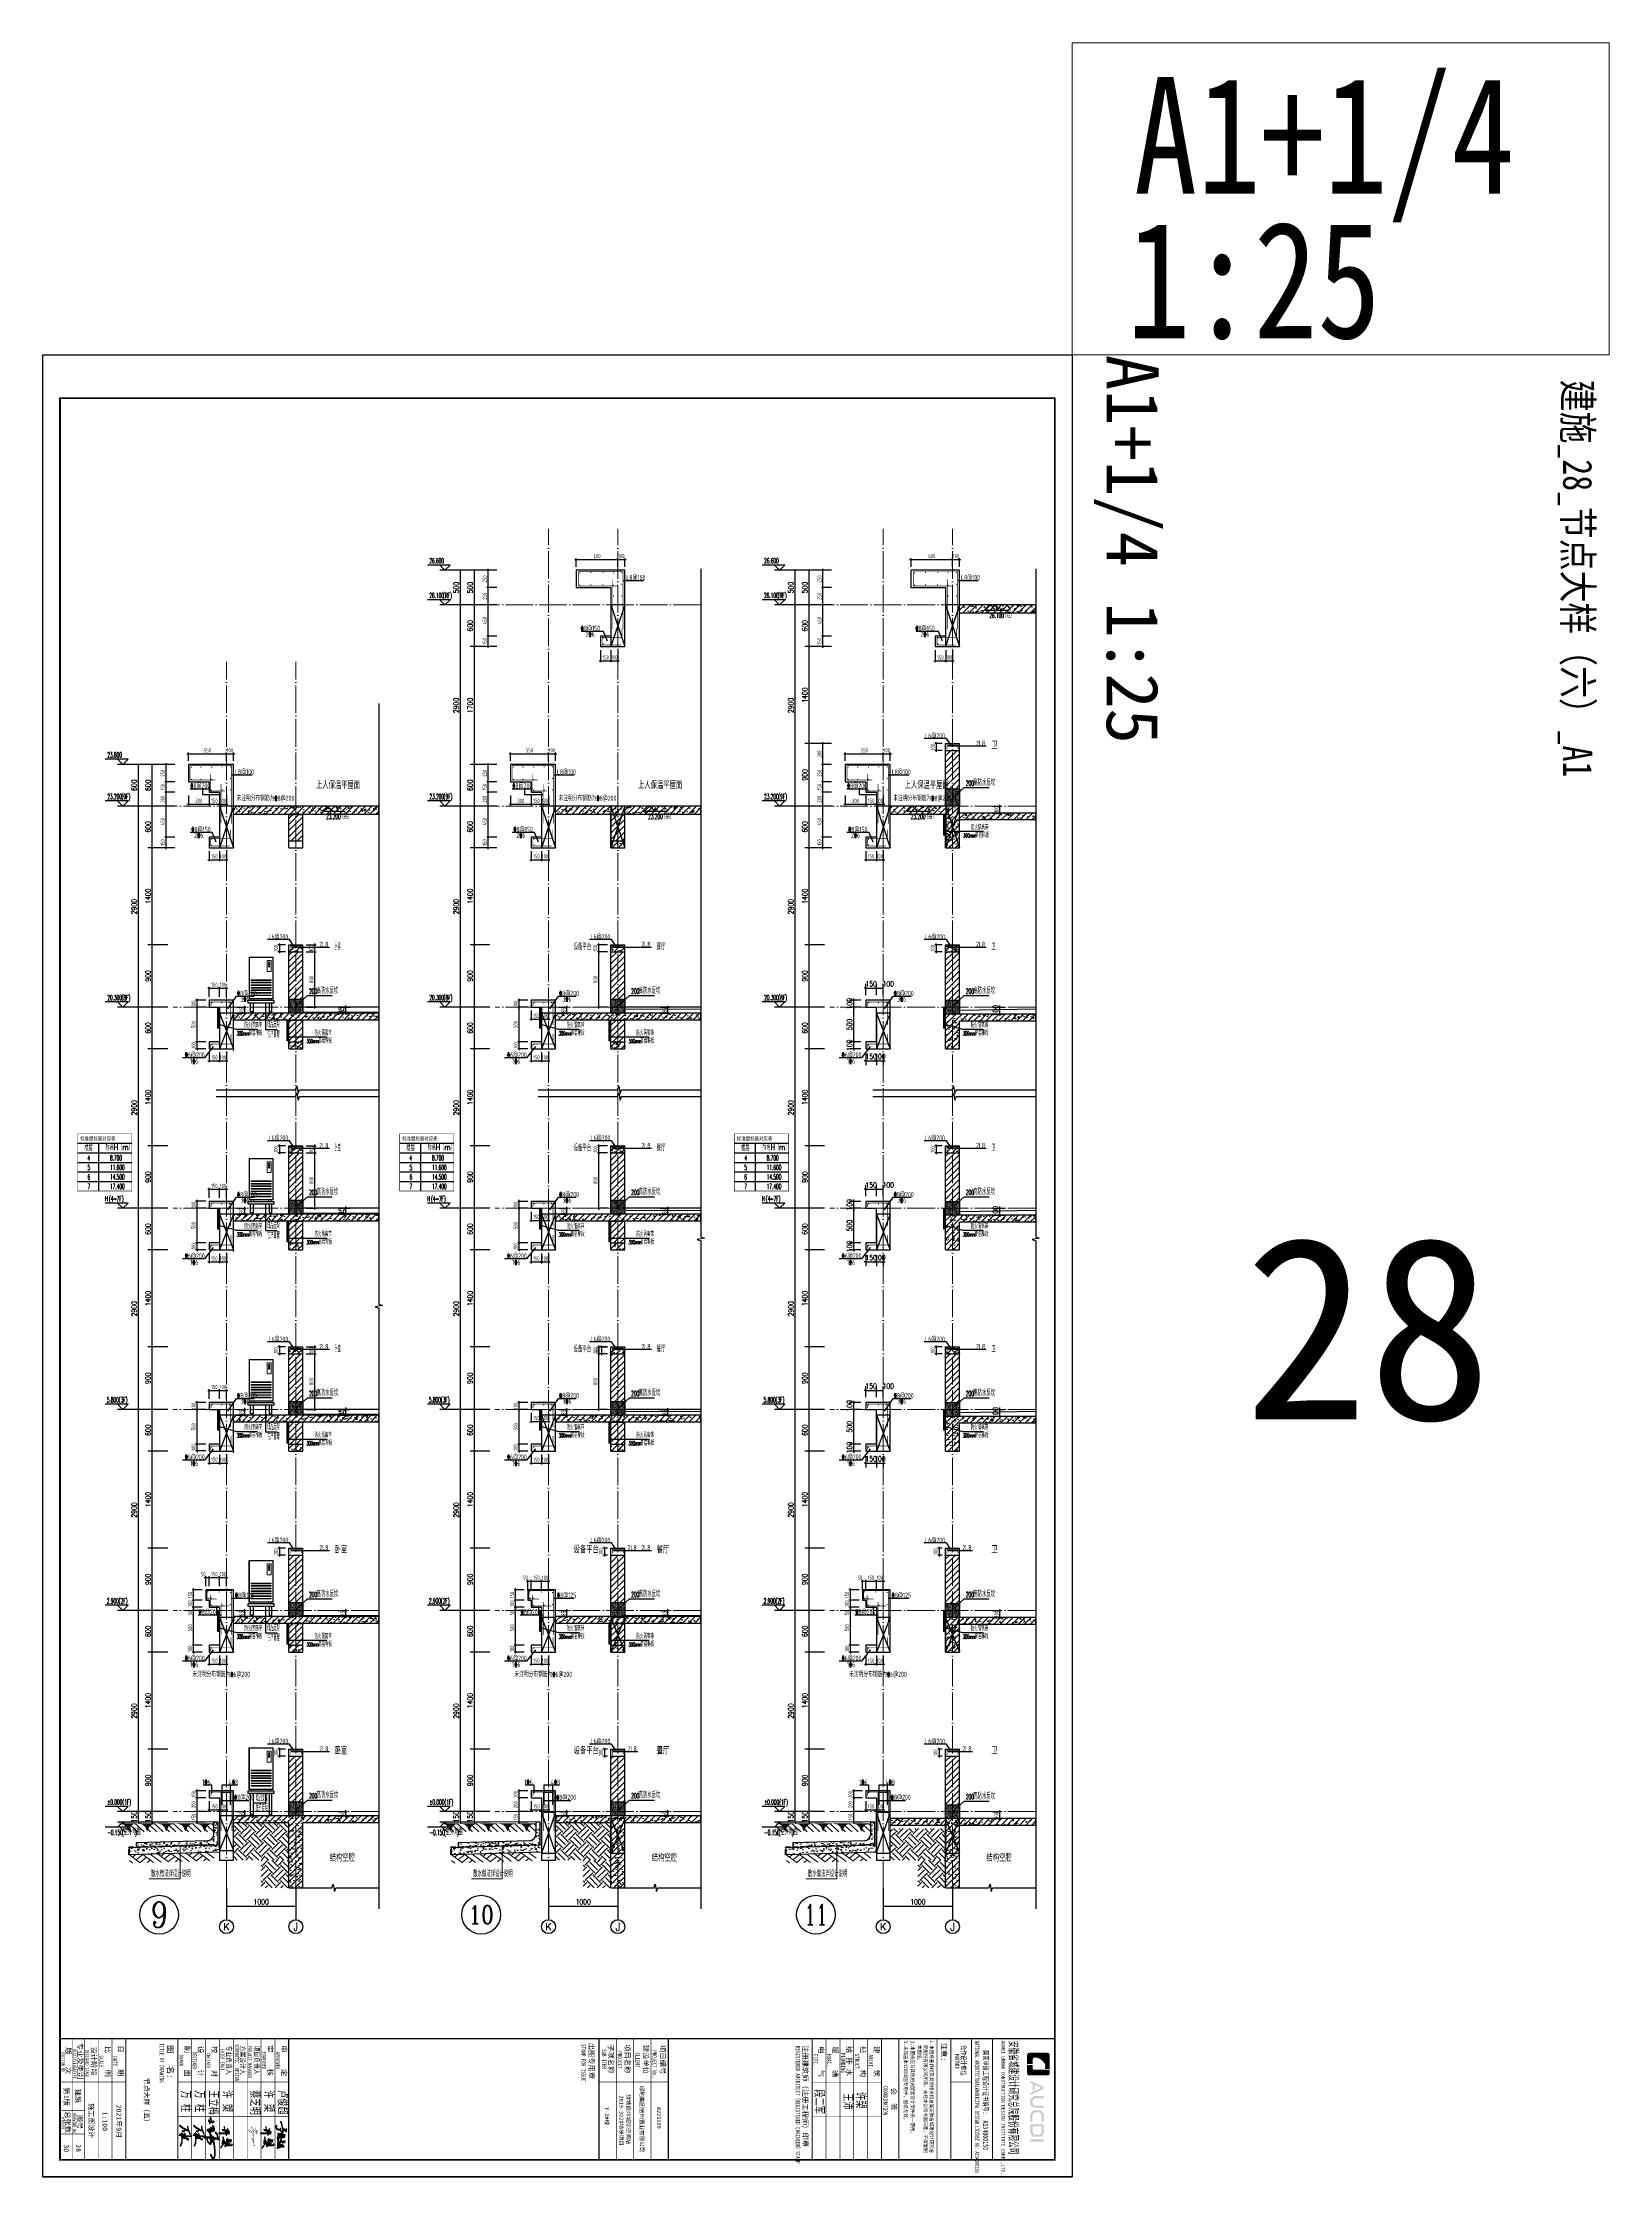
# Model space of a CAD drawing. Extents: x -1058961 to 23600, y -449123 to 2751847.
# Drawn here: x -37761 to -15161, y -38176 to -7395 of the extents above; entities that cross this region are included whole.
import ezdxf
from ezdxf.enums import TextEntityAlignment as Align

# ---------------------------------------------------------------- set-up
doc = ezdxf.new("R2010")
doc.units = 0
doc.header["$LTSCALE"] = 1000
doc.linetypes.add('DASH', pattern=[0.35, 0.25, -0.1])
doc.linetypes.add('DOTE', pattern=[2.42, 2, -0.2, 0.02, -0.2])
doc.layers.get('0').update_dxf_attribs({"linetype": 'CONTINUOUS'})
doc.layers.get('DEFPOINTS').update_dxf_attribs({"linetype": 'CONTINUOUS'})
for name, color, linetype in [('A-AXIS_TEXT', 7, 'CONTINUOUS'), ('AXIS', 3, 'CONTINUOUS'), ('C-Sheet-图框', 101, 'CONTINUOUS'), ('COLUMN', 4, 'CONTINUOUS'), ('DIM', 2, 'CONTINUOUS'), ('DIM_ELEV', 3, 'CONTINUOUS'), ('DIM_IDEN', 67, 'CONTINUOUS'), ('DIM_SYMB', 3, 'CONTINUOUS'), ('PUB_DIM', 3, 'CONTINUOUS'), ('PUB_TEXT', 2, 'CONTINUOUS'), ('REIN', 6, 'CONTINUOUS'), ('S-大样-砼线', 7, 'CONTINUOUS'), ('S-引出线', 40, 'CONTINUOUS'), ('TEXT', 2, 'CONTINUOUS'), ('WALL', 5, 'CONTINUOUS'), ('yichutu', 7, 'CONTINUOUS'), ('图签文字', 4, 'CONTINUOUS'), ('导图字', 7, 'CONTINUOUS'), ('看线', 251, 'CONTINUOUS'), ('空调外机', 8, 'CONTINUOUS'), ('立面-看线', 251, 'CONTINUOUS')]:
    doc.layers.add(name, color=color, linetype=linetype)
for name, color, linetype, lineweight in [('AXIS_TEXT', 7, 'CONTINUOUS', 20), ('DOTE', 19, 'DOTE', 9), ('PUB_HATCH', 8, 'CONTINUOUS', 9), ('内粉刷', 37, 'CONTINUOUS', 9), ('可改文字', 6, 'CONTINUOUS', 18), ('图框', 9, 'CONTINUOUS', 18), ('图签', 147, 'CONTINUOUS', 18), ('填充', 251, 'CONTINUOUS', 5), ('平面-排水沟', 86, 'CONTINUOUS', 15), ('平面-空调室外机', 143, 'CONTINUOUS', 9), ('立面-中轮廓线', 30, 'CONTINUOUS', 35), ('粉刷', 251, 'CONTINUOUS', 9)]:
    doc.layers.add(name, color=color, linetype=linetype, lineweight=lineweight)
doc.styles.add('_TCH_AXIS', font='COMPLEX', dxfattribs={"bigfont": 'GBCBIG'})
doc.styles.add('_TCH_DIM', font='SIMPLEX.shx', dxfattribs={"width": 0.7, "bigfont": 'GBCBIG.shx'})
doc.styles.add('_TCH_DIM_T3', font='SIMPLEX', dxfattribs={"width": 0.705882, "bigfont": 'GBCBIG'})
doc.styles.add('_TCH_LABEL', font='simhei.ttf')
doc.styles.add('C', font='simhei.ttf')
doc.styles.add('COMPLEX', font='COMPLEX')
doc.styles.add('DIM_FONT_T3', font='SIMPLEX', dxfattribs={"width": 0.705882, "bigfont": 'GBCBIG'})
doc.styles.add('HT', font='simhei.ttf')
doc.styles.add('TSSD_DIMENSION', font='Tssdeng.shx', dxfattribs={"width": 0.7, "bigfont": 'tssdchn.shx'})
doc.styles.add('TSSD_REIN', font='tssdeng.shx', dxfattribs={"width": 0.7, "height": 300, "bigfont": 'tssdchn.shx'})
doc.styles.add('w', font='tssdeng.shx', dxfattribs={"width": 0.8, "bigfont": 'tssdchn.shx'})
doc.styles.add('宋体', font='', dxfattribs={"height": 50})
doc.styles.add('建筑图签-1', font='simhei.ttf', dxfattribs={"width": 0.7})
doc.styles.add('建筑图签-2', font='TXT.shx', dxfattribs={"width": 0.5, "bigfont": 'HZTXT.shx'})
doc.styles.add('黑体', font='simhei.ttf')
doc.styles.get('宋体').set_extended_font_data('SimSun')
doc.dimstyles.new('_TCH_ARCH&&25', dxfattribs={"dimtxt": 74.375, "dimasz": 25, "dimexe": 62.5, "dimexo": 75, "dimgap": 25, "dimtad": 1, "dimdec": 0, "dimzin": 0, "dimdsep": 46, "dimtxsty": '_TCH_DIM_T3', "dimblk": 'ARCHTICK', "dimcen": 0.09, "dimclrt": 7, "dimazin": 0, "dimtfac": 1, "dimtdec": 0, "dimtix": 1, "dimtmove": 2, "dimatfit": 3, "dimldrblk": 'ARCHTICK', "dimfxl": 0, "dimtolj": 1, "dimtzin": 0, "dimarcsym": 0})
doc.dimstyles.new('TSSD_20_20', dxfattribs={"dimtxt": 60, "dimasz": 20, "dimexe": 20, "dimexo": 50, "dimgap": 20, "dimtad": 1, "dimdec": 0, "dimzin": 0, "dimdsep": 46, "dimtxsty": 'TSSD_DIMENSION', "dimblk": 'ARCHTICK', "dimblk1": 'ARCHTICK', "dimblk2": 'ARCHTICK', "dimcen": 0, "dimdle": 20, "dimclrt": 7, "dimadec": 0, "dimazin": 0, "dimtfac": 1, "dimtdec": 0, "dimtix": 1, "dimtmove": 2, "dimatfit": 3, "dimfxl": 0, "dimtolj": 1, "dimtzin": 0, "dimarcsym": 0})
pattern_1 = [(50, (28072.99, 249033.25), (143.452037, -12.550427), [15, -165]), (355, (28072.99, 249033.25), (-27.750267, 150.438427), [12, -132]), (100.4514, (28084.94, 249032.2), (115.701876, 137.88791), [12.74804, -140.22842]), (46.1842, (28072.99, 249073.25), (213.44821, -33.1038), [22.5, -247.5]), (96.6356, (28090.77, 249070.5), (186.93254, 194.82357), [19.12206, -210.3426]), (351.1842, (28072.99, 249073.25), (186.93239, 194.82372), [18, -198]), (21, (28092.99, 249063.25), (119.38141, -80.52378), [15, -165]), (326, (28092.99, 249063.25), (48.663066, 145.03001), [12, -132]), (71.4514, (28102.93, 249056.54), (168.044526, 64.5061), [12.74804, -140.22842]), (37.5, (28072.986, 249033.25), (2.431971, 66.578771), [0, -130.4, 0, -134, 0, -132.5]), (7.5, (28072.986, 249033.25), (52.613907, 78.882342), [0, -76.4, 0, -127.4, 0, -50.5]), (327.5, (28028.386, 249033.25), (106.764487, -4.510974), [0, -50, 0, -156, 0, -207]), (317.5, (28008.39, 249033.25), (116.637234, 20.020996), [0, -65, 0, -103.6, 0, -147])]
pattern_2 = [(45, (0, 0), (-44.194174, 44.194174), []), (50, (0, 0), (179.315046, -15.688034), [18.75, -206.25]), (355, (0, 0), (-34.687833, 188.048033), [15, -165]), (100.4514, (14.94, -1.3), (144.627345, 172.359886), [15.935047, -175.285528]), (46.1842, (0, 50), (266.81026, -41.379754), [28.125, -309.375]), (96.6356, (22.23, 46.55), (233.665676, 243.52947), [23.90257, -262.92825]), (351.1842, (0, 50), (233.66549, 243.52965), [22.5, -247.5]), (21, (25, 37.5), (149.226763, -100.654723), [18.75, -206.25]), (326, (25, 37.5), (60.828833, 181.28751), [15, -165]), (71.4514, (37.44, 29.11), (210.055657, 80.632624), [15.935047, -175.285528]), (37.5, (0, 0), (3.039964, 83.2234635), [0, -163, 0, -167.5, 0, -165.625]), (7.5, (0, 0), (65.767384, 98.602928), [0, -95.5, 0, -159.25, 0, -63.125]), (327.5, (-55.75, 0), (133.455609, -5.638718), [0, -62.5, 0, -195, 0, -258.75]), (317.5, (-80.75, 0), (145.796542, 25.026246), [0, -81.25, 0, -129.5, 0, -183.75])]
pattern_3 = [(45, (0, 44.88), (-44.1941915, 44.1941915), [])]
pattern_4 = [(45, (-668291.086, 135539.91), (-44.194174, 44.194174), []), (50, (-668291.09, 135539.91), (179.315046, -15.688034), [18.75, -206.25]), (355, (-668291.09, 135539.91), (-34.687833, 188.048033), [15, -165]), (100.4514, (-668276.14, 135538.6), (144.627345, 172.359886), [15.935047, -175.28553]), (46.1842, (-668291.09, 135589.9), (266.81026, -41.37975), [28.125, -309.375]), (96.6356, (-668268.85, 135586.46), (233.66568, 243.52947), [23.90257, -262.92825]), (351.1842, (-668291.1, 135589.9), (233.66549, 243.52965), [22.5, -247.5]), (21, (-668266.09, 135577.41), (149.226763, -100.654723), [18.75, -206.25]), (326, (-668266.09, 135577.41), (60.828833, 181.28751), [15, -165]), (71.4514, (-668253.65, 135569.02), (210.055657, 80.632624), [15.935047, -175.28553]), (37.5, (-668291.086, 135539.91), (3.039964, 83.2234635), [0, -163, 0, -167.5, 0, -165.625]), (7.5, (-668291.09, 135539.91), (65.767384, 98.602928), [0, -95.5, 0, -159.25, 0, -63.125]), (327.5, (-668346.836, 135539.91), (133.455609, -5.638718), [0, -62.5, 0, -195, 0, -258.75]), (317.5, (-668371.84, 135539.91), (145.796542, 25.026246), [0, -81.25, 0, -129.5, 0, -183.75])]
pattern_5 = [(45, (-668291.086, 135584.79), (-44.1941915, 44.1941915), [])]

# ---------------------------------------------------------------- blocks, each defined once
blk = doc.blocks.new('院标1')
h = blk.add_hatch(color=150)
h.dxf.hatch_style = 1
edge = h.paths.add_edge_path()
edge.add_spline(control_points=[(116373, 648379), (116379, 648379), (116382, 648379), (116391, 648379), (116391, 648379), (116391, 648379), (116616, 648379), (116616, 648379), (116616, 648379), (116616, 648379), (116616, 648054), (116616, 648054), (116616, 648054), (116616, 648054), (116108, 648054), (116108, 648054), (116108, 648054), (116028, 648054), (115963, 648111), (115963, 648199), (115963, 648199), (115963, 648199), (115963, 649215), (115963, 649215), (115963, 649215), (115963, 649295), (116018, 649360), (116108, 649360), (116108, 649360), (116108, 649360), (116897, 649360), (116897, 649360), (116897, 649360), (116897, 649360), (116897, 649080), (116897, 649080), (116897, 649080), (116897, 649080), (116566, 649140), (116356, 648859), (116356, 648859), (116245, 648719), (116240, 648545), (116247, 648466), (116247, 648466), (116254, 648386), (116247, 648466), (116247, 648466), (116247, 648466), (116247, 648466), (116258, 648374), (116373, 648379)], knot_values=[0, 0, 0, 0, 0.0714286, 0.0714286, 0.0714286, 0.1071429, 0.1428571, 0.1428571, 0.1428571, 0.1785714, 0.2142857, 0.2142857, 0.2142857, 0.25, 0.2857143, 0.2857143, 0.2857143, 0.3214286, 0.3571429, 0.3571429, 0.3571429, 0.3928571, 0.4285714, 0.4285714, 0.4285714, 0.4642857, 0.5, 0.5, 0.5, 0.5357143, 0.5714286, 0.5714286, 0.5714286, 0.6071429, 0.6428571, 0.6428571, 0.6428571, 0.6785714, 0.7142857, 0.7142857, 0.7142857, 0.75, 0.7857143, 0.7857143, 0.7857143, 0.8214286, 0.8571429, 0.8571429, 0.8571429, 0.9285714, 1, 1, 1, 1], degree=3, periodic=0)
h = blk.add_hatch(color=150)
h.dxf.hatch_style = 1
edge = h.paths.add_edge_path()
edge.add_spline(control_points=[(117268, 649215), (117268, 649215), (117268, 648199), (117268, 648199), (117268, 648199), (117268, 648114), (117212, 648054), (117123, 648054), (117123, 648054), (117123, 648054), (116663, 648054), (116663, 648054), (116663, 648054), (116663, 648054), (116663, 648379), (116663, 648379), (116663, 648379), (116663, 648379), (116865, 648379), (116865, 648379), (116865, 648379), (116907, 648379), (116941, 648413), (116941, 648455), (116941, 648455), (116941, 648455), (116941, 649360), (116941, 649360), (116941, 649360), (116941, 649360), (117123, 649360), (117123, 649360), (117123, 649360), (117204, 649360), (117268, 649306), (117268, 649215)], knot_values=[0, 0, 0, 0, 0.1, 0.1, 0.1, 0.15, 0.2, 0.2, 0.2, 0.25, 0.3, 0.3, 0.3, 0.35, 0.4, 0.4, 0.4, 0.45, 0.5, 0.5, 0.5, 0.55, 0.6, 0.6, 0.6, 0.65, 0.7, 0.7, 0.7, 0.75, 0.8, 0.8, 0.8, 0.9, 1, 1, 1, 1], degree=3, periodic=0)
blk = doc.blocks.new('ljc')
at = {"linetype": 'Continuous'}
h = blk.add_hatch(color=0, dxfattribs=at)
h.paths.add_polyline_path([(2023, 1568), (2019, 1564), (2020, 1562), (2024, 1562), (2022, 1552), (1955, 1538), (1933, 1530), (1930, 1527), (1929, 1525), (1931, 1523), (1944, 1524), (1946, 1526), (1942, 1528), (1960, 1535), (1967, 1535), (1975, 1538), (1985, 1539), (1998, 1543), (2010, 1544), (2018, 1547), (2025, 1546), (2035, 1549), (2061, 1550), (2052, 1537), (2042, 1528), (2028, 1521), (2023, 1521), (2018, 1526), (2015, 1527), (2013, 1525), (2013, 1521), (2019, 1516), (2022, 1508), (2022, 1494), (2012, 1477), (2000, 1469), (1988, 1467), (1982, 1473), (1980, 1480), (1978, 1482), (1978, 1475), (1981, 1468), (1988, 1463), (1994, 1463), (2005, 1467), (2018, 1478), (2027, 1493), (2028, 1504), (2025, 1517), (2033, 1518), (2054, 1533), (2067, 1549), (2067, 1552), (2064, 1555), (2029, 1553), (2036, 1575), (2049, 1591), (2047, 1593), (2043, 1592), (2028, 1573), (2025, 1589), (2021, 1597), (2018, 1599), (2017, 1597), (2020, 1590)])
h.paths.add_polyline_path([(2081, 1522), (2081, 1528), (2075, 1541), (2093, 1562), (2097, 1572), (2094, 1577), (2087, 1576), (2089, 1572), (2092, 1572), (2091, 1567), (2080, 1551), (2066, 1537), (2065, 1535), (2067, 1533), (2073, 1535), (2077, 1523), (2077, 1513), (2072, 1496), (2072, 1492), (2074, 1490), (2078, 1494), (2083, 1510), (2099, 1510), (2119, 1507), (2119, 1500), (2116, 1496), (2108, 1493), (2087, 1496), (2084, 1492), (2087, 1489), (2103, 1488), (2122, 1483), (2140, 1484), (2148, 1482), (2152, 1486), (2152, 1491), (2148, 1488), (2125, 1488), (2114, 1490), (2124, 1499), (2126, 1509), (2121, 1512), (2119, 1511), (2108, 1514), (2124, 1523), (2132, 1532), (2130, 1535), (2121, 1536), (2115, 1533), (2109, 1533), (2123, 1555), (2121, 1559), (2114, 1557), (2116, 1564), (2115, 1569), (2111, 1573), (2105, 1572), (2093, 1554)])
h.paths.add_polyline_path([(2089, 1535), (2097, 1535), (2112, 1551), (2116, 1552), (2111, 1543), (2099, 1528), (2101, 1526), (2114, 1528), (2121, 1531), (2124, 1530), (2118, 1524), (2101, 1515), (2084, 1514), (2084, 1518)], flags=16)
h.paths.add_polyline_path([(2093, 1537), (2095, 1540), (2103, 1546), (2096, 1537)], flags=16)
h.paths.add_polyline_path([(2093, 1544), (2094, 1549), (2106, 1568), (2109, 1569), (2111, 1567), (2108, 1554), (2104, 1550)], flags=16)
h.paths.add_polyline_path([(2141, 1534), (2138, 1533), (2137, 1531), (2142, 1527), (2155, 1522), (2158, 1523), (2153, 1528)])
h.paths.add_polyline_path([(2175, 1522), (2173, 1524), (2172, 1546), (2183, 1545), (2185, 1547), (2183, 1557), (2178, 1566), (2177, 1561), (2180, 1556), (2181, 1550), (2175, 1550), (2170, 1554), (2169, 1574), (2171, 1574), (2175, 1569), (2176, 1571), (2170, 1579), (2167, 1579), (2165, 1577), (2164, 1562), (2166, 1553), (2163, 1553), (2162, 1551), (2167, 1547), (2169, 1537), (2169, 1524), (2166, 1521), (2165, 1517), (2168, 1513), (2170, 1513), (2173, 1517), (2180, 1517), (2178, 1502), (2175, 1500), (2167, 1499), (2175, 1496), (2180, 1497), (2183, 1500), (2184, 1511), (2187, 1521), (2185, 1523)])
h.paths.add_polyline_path([(2233, 1542), (2233, 1564), (2231, 1567), (2215, 1558), (2210, 1557), (2206, 1552), (2211, 1548), (2211, 1551), (2229, 1560), (2228, 1542), (2227, 1537), (2224, 1533), (2220, 1534), (2213, 1542), (2211, 1543), (2209, 1541), (2209, 1508), (2189, 1508), (2187, 1506), (2191, 1503), (2213, 1503), (2217, 1511), (2222, 1516), (2232, 1518), (2234, 1513), (2234, 1505), (2227, 1505), (2232, 1502), (2232, 1500), (2228, 1497), (2229, 1493), (2239, 1495), (2243, 1489), (2243, 1486), (2212, 1492), (2189, 1492), (2179, 1494), (2176, 1496), (2167, 1496), (2164, 1498), (2154, 1499), (2147, 1503), (2144, 1503), (2143, 1501), (2144, 1498), (2153, 1494), (2174, 1491), (2186, 1487), (2211, 1487), (2222, 1484), (2230, 1484), (2243, 1480), (2249, 1480), (2251, 1482), (2244, 1496), (2246, 1499), (2238, 1503), (2239, 1513), (2237, 1520), (2233, 1523), (2224, 1522), (2214, 1516), (2212, 1522), (2213, 1536), (2220, 1530), (2228, 1530), (2230, 1532)])
at = {"color": 0, "linetype": 'Continuous'}
for points in [[(1930, 1527), (1929, 1525), (1931, 1523), (1944, 1524), (1946, 1526), (1942, 1528), (1960, 1535), (1967, 1535), (1975, 1538), (1985, 1539), (1998, 1543), (2010, 1544), (2018, 1547), (2025, 1546), (2035, 1549), (2061, 1550), (2052, 1537), (2042, 1528), (2028, 1521), (2023, 1521), (2018, 1526), (2015, 1527), (2013, 1525), (2013, 1521), (2019, 1516), (2022, 1508), (2022, 1494), (2012, 1477), (2000, 1469), (1988, 1467), (1982, 1473), (1980, 1480), (1978, 1482), (1978, 1475), (1981, 1468), (1988, 1463), (1994, 1463), (2005, 1467), (2018, 1478), (2027, 1493), (2028, 1504), (2025, 1517), (2033, 1518), (2054, 1533), (2067, 1549), (2067, 1552), (2064, 1555), (2029, 1553), (2036, 1575), (2049, 1591), (2047, 1593), (2043, 1592), (2028, 1573), (2025, 1589), (2021, 1597), (2018, 1599), (2017, 1597), (2020, 1590), (2023, 1568), (2019, 1564), (2020, 1562), (2024, 1562), (2022, 1552), (1955, 1538), (1933, 1530), (1930, 1527)], [(2016, 1561), (2015, 1560), (2017, 1560), (2016, 1561)], [(2017, 1562), (2016, 1561), (2019, 1561), (2017, 1562)], [(2066, 1537), (2065, 1535), (2067, 1533), (2073, 1535), (2077, 1523), (2077, 1513), (2072, 1496), (2072, 1492), (2074, 1490), (2078, 1494), (2083, 1510), (2099, 1510), (2119, 1507), (2119, 1500), (2116, 1496), (2108, 1493), (2087, 1496), (2084, 1492), (2087, 1489), (2103, 1488), (2122, 1483), (2140, 1484), (2148, 1482), (2152, 1486), (2152, 1491), (2148, 1488), (2125, 1488), (2114, 1490), (2124, 1499), (2126, 1509), (2121, 1512), (2119, 1511), (2108, 1514), (2124, 1523), (2132, 1532), (2130, 1535), (2121, 1536), (2115, 1533), (2109, 1533), (2123, 1555), (2121, 1559), (2114, 1557), (2116, 1564), (2115, 1569), (2111, 1573), (2105, 1572), (2093, 1554), (2081, 1522), (2081, 1528), (2075, 1541), (2093, 1562), (2097, 1572), (2094, 1577), (2087, 1576), (2089, 1572), (2092, 1572), (2091, 1567), (2080, 1551), (2066, 1537)], [(2084, 1514), (2084, 1518), (2089, 1535), (2097, 1535), (2112, 1551), (2116, 1552), (2111, 1543), (2099, 1528), (2101, 1526), (2114, 1528), (2121, 1531), (2124, 1530), (2118, 1524), (2101, 1515), (2084, 1514)], [(2093, 1544), (2094, 1549), (2106, 1568), (2109, 1569), (2111, 1567), (2108, 1554), (2104, 1550), (2093, 1544)], [(2093, 1537), (2095, 1540), (2103, 1546), (2096, 1537), (2093, 1537)], [(2144, 1503), (2143, 1501), (2144, 1498), (2153, 1494), (2174, 1491), (2186, 1487), (2211, 1487), (2222, 1484), (2230, 1484), (2243, 1480), (2249, 1480), (2251, 1482), (2244, 1496), (2246, 1499), (2238, 1503), (2239, 1513), (2237, 1520), (2233, 1523), (2224, 1522), (2214, 1516), (2212, 1522), (2213, 1536), (2220, 1530), (2228, 1530), (2230, 1532), (2233, 1542), (2233, 1564), (2231, 1567), (2215, 1558), (2210, 1557), (2206, 1552), (2211, 1548), (2211, 1551), (2229, 1560), (2228, 1542), (2227, 1537), (2224, 1533), (2220, 1534), (2213, 1542), (2211, 1543), (2209, 1541), (2209, 1508), (2189, 1508), (2187, 1506), (2191, 1503), (2213, 1503), (2217, 1511), (2222, 1516), (2232, 1518), (2234, 1513), (2234, 1505), (2227, 1505), (2232, 1502), (2232, 1500), (2228, 1497), (2229, 1493), (2239, 1495), (2243, 1489), (2243, 1486), (2212, 1492), (2189, 1492), (2179, 1494), (2176, 1496), (2167, 1496), (2164, 1498), (2154, 1499), (2147, 1503), (2144, 1503)], [(2163, 1553), (2162, 1551), (2167, 1547), (2169, 1537), (2169, 1524), (2166, 1521), (2165, 1517), (2168, 1513), (2170, 1513), (2173, 1517), (2180, 1517), (2178, 1502), (2175, 1500), (2167, 1499), (2175, 1496), (2180, 1497), (2183, 1500), (2184, 1511), (2187, 1521), (2185, 1523), (2175, 1522), (2173, 1524), (2172, 1546), (2183, 1545), (2185, 1547), (2183, 1557), (2178, 1566), (2177, 1561), (2180, 1556), (2181, 1550), (2175, 1550), (2170, 1554), (2169, 1574), (2171, 1574), (2175, 1569), (2176, 1571), (2170, 1579), (2167, 1579), (2165, 1577), (2164, 1562), (2166, 1553), (2163, 1553)], [(2177, 1569), (2176, 1570), (2175, 1567), (2177, 1565), (2177, 1569)], [(2138, 1533), (2137, 1531), (2142, 1527), (2155, 1522), (2158, 1523), (2153, 1528), (2141, 1534), (2138, 1533)]]:
    blk.add_lwpolyline(points, dxfattribs=at)
blk = doc.blocks.new('A$C6AF37BC7')
h = blk.add_hatch(color=256)
h.paths.add_polyline_path([(660, -48), (672, -48), (678, -96)], flags=16)
h.paths.add_polyline_path([(708, 144), (702, 150), (660, 126), (672, 66), (666, 36), (456, -42), (366, -60), (294, -60), (276, -72), (288, -96), (456, -72), (612, -12), (564, -102), (552, -114), (546, -96), (534, -102), (534, -138), (558, -144), (654, -18), (654, 6), (672, 12), (678, -30), (648, -30), (642, -54), (654, -84), (654, -138), (684, -168), (708, -156), (714, -60), (804, -108), (948, -228), (1038, -258), (1062, -258), (1074, -246), (1056, -228), (1032, -228), (954, -192), (786, -60), (708, -30), (714, 24), (756, 30), (816, 54), (954, 48), (972, 66), (948, 84), (810, 84), (702, 48), (690, 120), (726, 132), (720, 144)])
h.paths.add_polyline_path([(852, 216), (864, 216), (870, 174), (840, 198)], flags=16)
h.paths.add_polyline_path([(-312, 282), (-318, 288), (-336, 288), (-348, 276), (-246, 180), (-222, 192), (-222, 210)], flags=17)
h.paths.add_polyline_path([(546, 330), (552, 330), (564, 300), (558, 216), (486, 174), (462, 180), (438, 222)], flags=16)
h.paths.add_polyline_path([(-102, 342), (-48, 336), (-18, 324), (18, 324), (-36, 246), (-174, 96), (-156, 246), (-132, 306)], flags=16)
h.paths.add_polyline_path([(-66, 366), (-72, 372), (-108, 372), (-138, 342), (-168, 288), (-192, 192), (-204, 18), (-228, -78), (-228, 6), (-258, 42), (-306, 48), (-438, 12), (-456, 12), (-468, 24), (-498, 0), (-486, -12), (-420, -12), (-318, 18), (-270, 18), (-252, -6), (-252, -102), (-264, -138), (-240, -156), (-216, -132), (-192, -72), (-174, 60), (-108, 66), (12, 108), (0, 0), (0, -366), (-18, -342), (-24, -372), (-6, -396), (24, -396), (24, -78), (42, 120), (108, 132), (132, 144), (144, 162), (132, 174), (66, 162), (48, 210), (48, 240), (18, 240), (12, 138), (-144, 90), (-114, 138), (-24, 228), (54, 330), (36, 354), (-18, 354)])
h.paths.add_polyline_path([(756, 378), (750, 384), (732, 384), (714, 366), (732, 360), (738, 324), (714, 180), (714, 156), (726, 144), (750, 162), (762, 366)])
h.paths.add_polyline_path([(498, 516), (492, 522), (474, 516), (492, 474), (486, 378), (444, 336), (468, 324), (552, 366), (426, 246), (408, 210), (414, 192), (462, 150), (504, 150), (552, 180), (552, 138), (570, 132), (582, 150), (588, 198), (666, 258), (648, 246), (690, 240), (702, 258), (666, 294), (588, 240), (588, 324), (564, 348), (630, 402), (654, 426), (654, 438), (636, 444), (534, 390), (576, 432), (618, 456), (630, 480), (606, 486), (570, 462), (516, 408), (516, 492)])
h.paths.add_polyline_path([(846, 594), (840, 600), (828, 600), (798, 570), (780, 522), (792, 516), (840, 570), (852, 516), (864, 264), (840, 246), (792, 246), (786, 258), (804, 294), (804, 324), (786, 330), (756, 264), (756, 240), (810, 204), (786, 174), (792, 162), (822, 186), (888, 102), (900, 96), (918, 114), (894, 216), (882, 510), (870, 570)])
at = {"linetype": 'Continuous'}
for points in [[(-66, 366), (-72, 372), (-108, 372), (-138, 342), (-168, 288), (-192, 192), (-204, 18), (-228, -78), (-228, 6), (-258, 42), (-306, 48), (-438, 12), (-456, 12), (-468, 24), (-498, 0), (-486, -12), (-420, -12), (-318, 18), (-270, 18), (-252, -6), (-252, -102), (-264, -138), (-240, -156), (-216, -132), (-192, -72), (-174, 60), (-108, 66), (12, 108), (0, 0), (0, -366), (-18, -342), (-24, -372), (-6, -396), (24, -396), (24, -78), (42, 120), (108, 132), (132, 144), (144, 162), (132, 174), (66, 162), (48, 210), (48, 240), (18, 240), (12, 138), (-144, 90), (-114, 138), (-24, 228), (54, 330), (36, 354), (-18, 354), (-66, 366)], [(-312, 282), (-318, 288), (-336, 288), (-348, 276), (-246, 180), (-222, 192), (-222, 210), (-312, 282)], [(-102, 342), (-48, 336), (-18, 324), (18, 324), (-36, 246), (-174, 96), (-156, 246), (-132, 306), (-102, 342)], [(708, 144), (702, 150), (660, 126), (672, 66), (666, 36), (456, -42), (366, -60), (294, -60), (276, -72), (288, -96), (456, -72), (612, -12), (564, -102), (552, -114), (546, -96), (534, -102), (534, -138), (558, -144), (654, -18), (654, 6), (672, 12), (678, -30), (648, -30), (642, -54), (654, -84), (654, -138), (684, -168), (708, -156), (714, -60), (804, -108), (948, -228), (1038, -258), (1062, -258), (1074, -246), (1056, -228), (1032, -228), (954, -192), (786, -60), (708, -30), (714, 24), (756, 30), (816, 54), (954, 48), (972, 66), (948, 84), (810, 84), (702, 48), (690, 120), (726, 132), (720, 144), (708, 144)], [(498, 516), (492, 522), (474, 516), (492, 474), (486, 378), (444, 336), (468, 324), (552, 366), (426, 246), (408, 210), (414, 192), (462, 150), (504, 150), (552, 180), (552, 138), (570, 132), (582, 150), (588, 198), (666, 258), (648, 246), (690, 240), (702, 258), (666, 294), (588, 240), (588, 324), (564, 348), (630, 402), (654, 426), (654, 438), (636, 444), (534, 390), (576, 432), (618, 456), (630, 480), (606, 486), (570, 462), (516, 408), (516, 492), (498, 516)], [(546, 330), (552, 330), (564, 300), (558, 216), (486, 174), (462, 180), (438, 222), (546, 330)], [(756, 378), (750, 384), (732, 384), (714, 366), (732, 360), (738, 324), (714, 180), (714, 156), (726, 144), (750, 162), (762, 366), (756, 378)], [(846, 594), (840, 600), (828, 600), (798, 570), (780, 522), (792, 516), (840, 570), (852, 516), (864, 264), (840, 246), (792, 246), (786, 258), (804, 294), (804, 324), (786, 330), (756, 264), (756, 240), (810, 204), (786, 174), (792, 162), (822, 186), (888, 102), (900, 96), (918, 114), (894, 216), (882, 510), (870, 570), (846, 594)], [(852, 216), (864, 216), (870, 174), (840, 198), (852, 216)], [(660, -48), (672, -48), (678, -96), (660, -48)]]:
    blk.add_lwpolyline(points, dxfattribs=at)
blk = doc.blocks.new('GFDDDDRG')
at = {"linetype": 'Continuous'}
h = blk.add_hatch(color=256, dxfattribs=at)
h.paths.add_polyline_path([(897805, -158637), (897807, -158635), (897807, -158631), (897799, -158625), (897787, -158637), (897769, -158637), (897738, -158625), (897688, -158595), (897657, -158571), (897649, -158568), (897588, -158517), (897568, -158497), (897559, -158502), (897559, -158506), (897571, -158514), (897579, -158523), (897652, -158581), (897658, -158583), (897672, -158595), (897730, -158632), (897765, -158647), (897786, -158650), (897798, -158646)])
h.paths.add_polyline_path([(897868, -158758), (897870, -158757), (897868, -158743), (897856, -158722), (897846, -158692), (897838, -158680), (897825, -158644), (897822, -158641), (897820, -158631), (897816, -158623), (897811, -158602), (897805, -158589), (897801, -158560), (897801, -158535), (897798, -158527), (897792, -158539), (897792, -158571), (897802, -158616), (897810, -158631), (897811, -158640), (897823, -158670), (897829, -158679), (897835, -158698), (897849, -158727), (897849, -158733), (897858, -158760), (897862, -158763)])
h.paths.add_polyline_path([(897717, -158653), (897718, -158652), (897718, -158647), (897711, -158643), (897685, -158665), (897679, -158667), (897642, -158656), (897636, -158659), (897634, -158667), (897642, -158673), (897655, -158673), (897666, -158677), (897687, -158679), (897700, -158671)])
h.paths.add_polyline_path([(897903, -158820), (897904, -158818), (897904, -158815), (897898, -158809), (897876, -158814), (897853, -158814), (897738, -158802), (897723, -158772), (897717, -158751), (897717, -158739), (897712, -158734), (897705, -158736), (897703, -158745), (897712, -158770), (897712, -158776), (897724, -158799), (897706, -158800), (897681, -158797), (897673, -158782), (897667, -158776), (897691, -158790), (897696, -158790), (897699, -158787), (897694, -158778), (897678, -158770), (897648, -158749), (897643, -158742), (897627, -158725), (897625, -158721), (897618, -158719), (897612, -158725), (897643, -158758), (897664, -158787), (897669, -158794), (897655, -158796), (897628, -158790), (897618, -158790), (897612, -158775), (897613, -158772), (897637, -158772), (897642, -158775), (897645, -158769), (897642, -158766), (897618, -158763), (897610, -158764), (897604, -158748), (897600, -158743), (897592, -158746), (897597, -158764), (897568, -158769), (897562, -158772), (897555, -158781), (897559, -158790), (897562, -158788), (897591, -158793), (897607, -158799), (897616, -158827), (897622, -158863), (897624, -158937), (897622, -158955), (897619, -158962), (897621, -158973), (897618, -158977), (897618, -158989), (897610, -159012), (897610, -159021), (897586, -159073), (897577, -159084), (897579, -159091), (897585, -159096), (897592, -159093), (897604, -159072), (897616, -159042), (897625, -159013), (897633, -158968), (897636, -158931), (897634, -158875), (897631, -158863), (897630, -158836), (897621, -158799), (897636, -158803), (897670, -158806), (897672, -158811), (897666, -158829), (897676, -158839), (897679, -158836), (897679, -158827), (897687, -158814), (897687, -158808), (897718, -158809), (897732, -158812), (897751, -158829), (897763, -158835), (897777, -158838), (897780, -158832), (897754, -158820), (897748, -158812), (897879, -158826), (897889, -158826)])
h.paths.add_polyline_path([(897822, -158907), (897823, -158905), (897823, -158893), (897820, -158889), (897813, -158887), (897808, -158890), (897805, -158896), (897810, -158902), (897805, -158905), (897798, -158904), (897777, -158893), (897738, -158865), (897733, -158859), (897715, -158847), (897703, -158835), (897697, -158835), (897693, -158841), (897693, -158853), (897696, -158859), (897684, -158853), (897667, -158851), (897658, -158859), (897654, -158857), (897640, -158842), (897634, -158845), (897645, -158865), (897658, -158874), (897669, -158874), (897675, -158865), (897681, -158865), (897709, -158880), (897715, -158872), (897706, -158850), (897789, -158913), (897801, -158917), (897811, -158917), (897822, -158910)], flags=17)
h = blk.add_hatch(color=256, dxfattribs=at)
h.paths.add_polyline_path([(898205, -158637), (898207, -158635), (898207, -158631), (898199, -158625), (898187, -158637), (898169, -158637), (898138, -158625), (898088, -158595), (898057, -158571), (898049, -158568), (897988, -158517), (897968, -158497), (897959, -158502), (897959, -158506), (897971, -158514), (897979, -158523), (898052, -158581), (898058, -158583), (898072, -158595), (898130, -158632), (898165, -158647), (898186, -158650), (898198, -158646)])
h.paths.add_polyline_path([(898268, -158758), (898270, -158757), (898268, -158743), (898256, -158722), (898246, -158692), (898238, -158680), (898225, -158644), (898222, -158641), (898220, -158631), (898216, -158623), (898211, -158602), (898205, -158589), (898201, -158560), (898201, -158535), (898198, -158527), (898192, -158539), (898192, -158571), (898202, -158616), (898210, -158631), (898211, -158640), (898223, -158670), (898229, -158679), (898235, -158698), (898249, -158727), (898249, -158733), (898258, -158760), (898262, -158763)])
h.paths.add_polyline_path([(898117, -158653), (898118, -158652), (898118, -158647), (898111, -158643), (898085, -158665), (898079, -158667), (898042, -158656), (898036, -158659), (898034, -158667), (898042, -158673), (898055, -158673), (898066, -158677), (898087, -158679), (898100, -158671)])
h.paths.add_polyline_path([(898303, -158820), (898304, -158818), (898304, -158815), (898298, -158809), (898276, -158814), (898253, -158814), (898138, -158802), (898123, -158772), (898117, -158751), (898117, -158739), (898112, -158734), (898105, -158736), (898103, -158745), (898112, -158770), (898112, -158776), (898124, -158799), (898106, -158800), (898081, -158797), (898073, -158782), (898067, -158776), (898091, -158790), (898096, -158790), (898099, -158787), (898094, -158778), (898078, -158770), (898048, -158749), (898043, -158742), (898027, -158725), (898025, -158721), (898018, -158719), (898012, -158725), (898043, -158758), (898064, -158787), (898069, -158794), (898055, -158796), (898028, -158790), (898018, -158790), (898012, -158775), (898013, -158772), (898037, -158772), (898042, -158775), (898045, -158769), (898042, -158766), (898018, -158763), (898010, -158764), (898004, -158748), (898000, -158743), (897992, -158746), (897997, -158764), (897968, -158769), (897962, -158772), (897955, -158781), (897959, -158790), (897962, -158788), (897991, -158793), (898007, -158799), (898016, -158827), (898022, -158863), (898024, -158937), (898022, -158955), (898019, -158962), (898021, -158973), (898018, -158977), (898018, -158989), (898010, -159012), (898010, -159021), (897986, -159073), (897977, -159084), (897979, -159091), (897985, -159096), (897992, -159093), (898004, -159072), (898016, -159042), (898025, -159013), (898033, -158968), (898036, -158931), (898034, -158875), (898031, -158863), (898030, -158836), (898021, -158799), (898036, -158803), (898070, -158806), (898072, -158811), (898066, -158829), (898076, -158839), (898079, -158836), (898079, -158827), (898087, -158814), (898087, -158808), (898118, -158809), (898132, -158812), (898151, -158829), (898163, -158835), (898177, -158838), (898180, -158832), (898154, -158820), (898148, -158812), (898279, -158826), (898289, -158826)])
h.paths.add_polyline_path([(898222, -158907), (898223, -158905), (898223, -158893), (898220, -158889), (898213, -158887), (898208, -158890), (898205, -158896), (898210, -158902), (898205, -158905), (898198, -158904), (898177, -158893), (898138, -158865), (898133, -158859), (898115, -158847), (898103, -158835), (898097, -158835), (898093, -158841), (898093, -158853), (898096, -158859), (898084, -158853), (898067, -158851), (898058, -158859), (898054, -158857), (898040, -158842), (898034, -158845), (898045, -158865), (898058, -158874), (898069, -158874), (898075, -158865), (898081, -158865), (898109, -158880), (898115, -158872), (898106, -158850), (898189, -158913), (898201, -158917), (898211, -158917), (898222, -158910)], flags=17)
h = blk.add_hatch(color=0, dxfattribs=at)
h.paths.add_polyline_path([(898707, -158931), (898709, -158928), (898704, -158914), (898704, -158897), (898689, -158882), (898689, -158871), (898666, -158816), (898649, -158759), (898612, -158707), (898600, -158707), (898591, -158721), (898612, -158738), (898635, -158776), (898646, -158816), (898672, -158871), (898672, -158882), (898640, -158874), (898594, -158871), (898565, -158862), (898488, -158813), (898421, -158684), (898396, -158646), (898373, -158623), (898361, -158623), (898352, -158632), (898349, -158649), (898364, -158652), (898370, -158646), (898396, -158678), (898459, -158796), (898439, -158793), (898430, -158805), (898430, -158813), (898453, -158839), (898462, -158839), (898465, -158833), (898453, -158819), (898470, -158828), (898485, -158851), (898479, -158854), (898465, -158848), (898401, -158845), (898384, -158839), (898263, -158839), (898257, -158845), (898257, -158854), (898263, -158859), (898427, -158865), (898488, -158874), (898499, -158885), (898496, -158888), (898473, -158880), (898450, -158885), (898439, -158897), (898442, -158917), (898473, -158946), (898453, -158966), (898453, -158992), (898447, -159006), (898450, -159018), (898447, -159026), (898424, -159015), (898387, -158975), (898364, -158928), (898358, -158900), (898347, -158880), (898344, -158905), (898355, -158952), (898373, -158986), (898410, -159029), (898439, -159047), (898459, -159047), (898468, -159032), (898468, -159006), (898476, -158972), (898488, -158972), (898514, -158983), (898525, -158975), (898519, -158963), (898499, -158954), (898459, -158908), (898485, -158905), (898502, -158911), (898491, -158914), (898488, -158920), (898519, -158940), (898522, -158963), (898528, -158969), (898542, -159044), (898548, -159055), (898554, -159104), (898560, -159116), (898568, -159228), (898563, -159375), (898557, -159407), (898545, -159435), (898534, -159447), (898522, -159447), (898505, -159430), (898468, -159346), (898462, -159340), (898456, -159343), (898456, -159360), (898476, -159415), (898496, -159450), (898517, -159467), (898528, -159470), (898542, -159464), (898557, -159450), (898574, -159415), (898583, -159360), (898586, -159214), (898580, -159136), (898574, -159119), (898563, -159029), (898540, -158949), (898545, -158949), (898557, -158937), (898551, -158926), (898534, -158920), (898554, -158917), (898557, -158903), (898548, -158897), (898525, -158894), (898517, -158882), (898571, -158888), (898580, -158897), (898600, -158891), (898684, -158908), (898701, -158934)])
h.paths.add_polyline_path([(898519, -158856), (898522, -158859), (898508, -158856), (898502, -158848)], flags=16)
h.paths.add_polyline_path([(898344, -158874), (898347, -158877), (898347, -158865), (898341, -158871)], flags=17)
h.paths.add_polyline_path([(898476, -159219), (898479, -159214), (898459, -159173), (898447, -159165), (898445, -159179), (898456, -159205), (898456, -159222), (898468, -159231)], flags=17)
h.paths.add_polyline_path([(898519, -158407), (898522, -158407), (898517, -158410)], flags=16)
h.paths.add_polyline_path([(898557, -158401), (898560, -158399), (898560, -158390), (898551, -158384), (898514, -158390), (898502, -158387), (898485, -158355), (898459, -158283), (898450, -158275), (898445, -158275), (898436, -158286), (898482, -158390), (898462, -158390), (898427, -158378), (898413, -158350), (898398, -158355), (898396, -158367), (898419, -158416), (898421, -158433), (898433, -158450), (898442, -158448), (898442, -158427), (898433, -158396), (898470, -158410), (898496, -158413), (898508, -158427), (898522, -158424), (898534, -158413)])
h.paths.add_polyline_path([(898563, -158597), (898565, -158594), (898560, -158586), (898554, -158551), (898522, -158505), (898511, -158511), (898508, -158525), (898528, -158545), (898534, -158557), (898537, -158574), (898522, -158580), (898465, -158563), (898453, -158563), (898447, -158568), (898447, -158577), (898456, -158586), (898522, -158612), (898528, -158617), (898537, -158615), (898508, -158597)])
h.paths.add_polyline_path([(898571, -158652), (898574, -158649), (898571, -158632), (898554, -158623), (898551, -158629), (898560, -158638), (898540, -158646), (898499, -158643), (898436, -158615), (898413, -158592), (898401, -158597), (898401, -158612), (898427, -158652), (898468, -158689), (898476, -158689), (898479, -158684), (898442, -158638), (898508, -158666), (898551, -158664)])
h.paths.add_polyline_path([(898629, -158543), (898632, -158540), (898623, -158528), (898617, -158528), (898606, -158543), (898603, -158560), (898594, -158571), (898614, -158574)])
h.paths.add_polyline_path([(898649, -158410), (898652, -158407), (898652, -158396), (898632, -158352), (898632, -158338), (898623, -158332), (898614, -158350), (898635, -158401), (898632, -158407), (898637, -158416)])
h = blk.add_hatch(color=0, dxfattribs=at)
h.dxf.hatch_style = 1
h.paths.add_polyline_path([(899783, -158692), (899785, -158692), (899787, -158695), (899789, -158694), (899791, -158697), (899801, -158703), (899787, -158707)], flags=16)
h.paths.add_polyline_path([(899767, -158685), (899770, -158685), (899774, -158689), (899774, -158693), (899777, -158703), (899777, -158709), (899762, -158710), (899756, -158708), (899755, -158707), (899754, -158702), (899761, -158691)], flags=16)
h.paths.add_polyline_path([(899567, -158632), (899579, -158635), (899582, -158638), (899585, -158638), (899587, -158641), (899593, -158643), (899594, -158645), (899599, -158650), (899601, -158653), (899611, -158660), (899611, -158664), (899618, -158671), (899620, -158675), (899624, -158679), (899626, -158685), (899628, -158687), (899628, -158689), (899625, -158690), (899623, -158692), (899615, -158693), (899612, -158695), (899600, -158694), (899583, -158682), (899583, -158680), (899573, -158671), (899573, -158669), (899565, -158658), (899565, -158655), (899563, -158651), (899563, -158636)], flags=16)
h.paths.add_polyline_path([(899571, -158624), (899570, -158623), (899562, -158626), (899556, -158631), (899554, -158639), (899553, -158652), (899555, -158654), (899558, -158666), (899561, -158671), (899564, -158674), (899566, -158678), (899571, -158682), (899570, -158683), (899572, -158684), (899580, -158693), (899582, -158693), (899585, -158696), (899595, -158702), (899607, -158704), (899611, -158707), (899615, -158703), (899623, -158702), (899625, -158700), (899629, -158699), (899631, -158697), (899634, -158697), (899634, -158699), (899638, -158704), (899640, -158711), (899643, -158713), (899643, -158716), (899646, -158719), (899648, -158728), (899651, -158730), (899651, -158732), (899655, -158739), (899655, -158743), (899656, -158743), (899657, -158747), (899660, -158752), (899660, -158755), (899663, -158759), (899667, -158773), (899668, -158775), (899670, -158783), (899672, -158787), (899672, -158790), (899676, -158800), (899676, -158804), (899680, -158812), (899679, -158816), (899682, -158821), (899683, -158831), (899685, -158832), (899684, -158835), (899686, -158837), (899687, -158848), (899688, -158851), (899693, -158906), (899692, -158915), (899691, -158919), (899688, -158920), (899685, -158919), (899684, -158915), (899681, -158912), (899679, -158907), (899663, -158883), (899659, -158879), (899656, -158875), (899652, -158871), (899652, -158870), (899649, -158868), (899649, -158865), (899647, -158863), (899646, -158865), (899640, -158859), (899635, -158859), (899631, -158864), (899634, -158867), (899634, -158871), (899637, -158875), (899638, -158878), (899647, -158889), (899648, -158893), (899651, -158895), (899651, -158898), (899655, -158903), (899656, -158907), (899674, -158926), (899681, -158930), (899684, -158933), (899683, -158935), (899686, -158938), (899687, -158945), (899689, -158946), (899689, -158949), (899691, -158952), (899695, -158963), (899695, -158976), (899690, -158975), (899686, -158971), (899683, -158965), (899675, -158960), (899669, -158962), (899667, -158965), (899667, -158969), (899671, -158971), (899671, -158974), (899683, -158991), (899684, -158996), (899691, -159003), (899693, -159010), (899696, -159012), (899695, -159014), (899705, -159035), (899705, -159038), (899710, -159048), (899714, -159064), (899715, -159066), (899715, -159075), (899718, -159083), (899716, -159088), (899712, -159088), (899707, -159084), (899705, -159084), (899702, -159081), (899698, -159079), (899695, -159075), (899686, -159069), (899681, -159071), (899678, -159074), (899679, -159077), (899689, -159086), (899695, -159088), (899701, -159094), (899703, -159094), (899706, -159097), (899713, -159101), (899719, -159101), (899725, -159096), (899727, -159089), (899726, -159070), (899723, -159063), (899723, -159059), (899717, -159044), (899715, -159035), (899712, -159032), (899709, -159021), (899703, -159011), (899702, -159007), (899697, -159001), (899697, -158999), (899695, -158996), (899691, -158987), (899695, -158989), (899703, -158986), (899703, -158981), (899705, -158979), (899705, -158971), (899701, -158952), (899698, -158947), (899692, -158931), (899697, -158928), (899700, -158922), (899699, -158919), (899702, -158917), (899703, -158907), (899702, -158895), (899700, -158892), (899701, -158884), (899700, -158879), (899699, -158876), (899699, -158862), (899697, -158857), (899698, -158855), (899695, -158852), (899696, -158844), (899695, -158836), (899693, -158834), (899690, -158814), (899687, -158812), (899686, -158802), (899681, -158789), (899677, -158773), (899675, -158771), (899675, -158769), (899671, -158759), (899670, -158755), (899663, -158739), (899663, -158737), (899659, -158731), (899659, -158729), (899656, -158726), (899656, -158723), (899651, -158714), (899650, -158710), (899646, -158706), (899646, -158703), (899643, -158702), (899643, -158699), (899639, -158691), (899647, -158686), (899657, -158676), (899664, -158667), (899666, -158663), (899671, -158658), (899671, -158645), (899669, -158643), (899663, -158649), (899658, -158658), (899658, -158660), (899643, -158678), (899636, -158683), (899634, -158683), (899631, -158677), (899626, -158671), (899625, -158668), (899621, -158665), (899619, -158661), (899615, -158657), (899613, -158653), (899593, -158634), (899581, -158627), (899578, -158627), (899575, -158625)])
h.paths.add_polyline_path([(899631, -158527), (899631, -158527), (899627, -158527), (899623, -158531), (899624, -158539), (899630, -158551), (899632, -158552), (899633, -158558), (899637, -158562), (899638, -158565), (899642, -158568), (899643, -158573), (899647, -158575), (899647, -158577), (899660, -158593), (899660, -158595), (899663, -158597), (899664, -158602), (899669, -158609), (899670, -158614), (899674, -158622), (899674, -158627), (899676, -158629), (899677, -158635), (899679, -158637), (899680, -158645), (899683, -158651), (899683, -158652), (899684, -158654), (899686, -158663), (899692, -158682), (899692, -158687), (899699, -158719), (899699, -158722), (899701, -158734), (899700, -158750), (899702, -158752), (899702, -158773), (899699, -158786), (899696, -158784), (899693, -158780), (899689, -158779), (899686, -158782), (899686, -158786), (899693, -158793), (899702, -158796), (899707, -158794), (899710, -158786), (899711, -158777), (899709, -158772), (899711, -158769), (899711, -158750), (899709, -158742), (899710, -158738), (899708, -158734), (899709, -158730), (899707, -158727), (899708, -158723), (899707, -158710), (899704, -158705), (899705, -158702), (899703, -158695), (899702, -158685), (899700, -158683), (899701, -158683), (899694, -158660), (899693, -158653), (899691, -158650), (899690, -158643), (899688, -158642), (899679, -158615), (899687, -158622), (899711, -158645), (899729, -158658), (899734, -158663), (899738, -158663), (899739, -158667), (899759, -158679), (899753, -158686), (899747, -158696), (899743, -158700), (899742, -158707), (899746, -158712), (899751, -158715), (899752, -158715), (899755, -158716), (899768, -158718), (899776, -158718), (899778, -158716), (899779, -158717), (899781, -158722), (899780, -158724), (899782, -158727), (899782, -158735), (899783, -158737), (899783, -158741), (899785, -158745), (899787, -158761), (899791, -158767), (899796, -158767), (899799, -158763), (899799, -158758), (899795, -158744), (899795, -158739), (899791, -158731), (899788, -158715), (899803, -158710), (899816, -158708), (899819, -158703), (899818, -158698), (899816, -158696), (899806, -158693), (899801, -158690), (899797, -158689), (899780, -158681), (899781, -158679), (899779, -158677), (899781, -158673), (899815, -158647), (899819, -158642), (899819, -158639), (899818, -158636), (899811, -158637), (899796, -158651), (899776, -158664), (899775, -158659), (899774, -158658), (899772, -158647), (899771, -158645), (899771, -158641), (899766, -158623), (899767, -158621), (899765, -158620), (899763, -158603), (899761, -158597), (899761, -158590), (899759, -158585), (899759, -158580), (899760, -158578), (899759, -158576), (899759, -158561), (899757, -158559), (899750, -158559), (899746, -158563), (899747, -158576), (899745, -158579), (899748, -158582), (899751, -158591), (899751, -158594), (899754, -158603), (899754, -158611), (899755, -158613), (899755, -158616), (899757, -158618), (899756, -158620), (899760, -158633), (899759, -158636), (899761, -158643), (899763, -158644), (899763, -158651), (899766, -158655), (899765, -158659), (899767, -158661), (899768, -158671), (899767, -158673), (899765, -158673), (899760, -158669), (899757, -158668), (899755, -158665), (899748, -158663), (899739, -158655), (899731, -158651), (899728, -158647), (899713, -158636), (899682, -158606), (899671, -158594), (899662, -158573), (899658, -158567), (899656, -158562), (899653, -158559), (899649, -158550), (899643, -158543), (899643, -158540), (899635, -158533)])
at = {"layer": '图框'}
h = blk.add_hatch(color=256, dxfattribs=at)
h.paths.add_polyline_path([(922489, -158906), (922489, -158969), (922104, -158969), (922104, -158906)])
h.paths.add_polyline_path([(922431, -158530), (922168, -158530), (922168, -158710), (922221, -158772), (922380, -158772), (922431, -158712)], flags=16)
h.paths.add_polyline_path([(922490, -158471), (922109, -158471), (922109, -158732), (922194, -158831), (922408, -158831), (922490, -158733)])
h.paths.add_polyline_path([(922492, -158399), (922434, -158399), (922434, -158196), (922378, -158129), (922219, -158129), (922167, -158196), (922167, -158400), (922107, -158400), (922107, -158169), (922194, -158067), (922408, -158067), (922492, -158166)])
h.paths.add_polyline_path([(922491, -157658), (922491, -157718), (922235, -157718), (922170, -157775), (922170, -157880), (922235, -157937), (922491, -157937), (922491, -157994), (922217, -157994), (922108, -157912), (922108, -157743), (922218, -157658)])
h.paths.add_polyline_path([(922490, -157392), (922490, -157450), (922108, -157621), (922108, -157564), (922425, -157423), (922231, -157335), (922231, -157471), (922173, -157501), (922173, -157311), (922107, -157282), (922107, -157220)])
at = {"linetype": 'Continuous'}
for points in [[(897903, -158820), (897904, -158818), (897904, -158815), (897898, -158809), (897876, -158814), (897853, -158814), (897738, -158802), (897723, -158772), (897717, -158751), (897717, -158739), (897712, -158734), (897705, -158736), (897703, -158745), (897712, -158770), (897712, -158776), (897724, -158799), (897706, -158800), (897681, -158797), (897673, -158782), (897667, -158776), (897691, -158790), (897696, -158790), (897699, -158787), (897694, -158778), (897678, -158770), (897648, -158749), (897643, -158742), (897627, -158725), (897625, -158721), (897618, -158719), (897612, -158725), (897643, -158758), (897664, -158787), (897669, -158794), (897655, -158796), (897628, -158790), (897618, -158790), (897612, -158775), (897613, -158772), (897637, -158772), (897642, -158775), (897645, -158769), (897642, -158766), (897618, -158763), (897610, -158764), (897604, -158748), (897600, -158743), (897592, -158746), (897597, -158764), (897568, -158769), (897562, -158772), (897555, -158781), (897559, -158790), (897562, -158788), (897591, -158793), (897607, -158799), (897616, -158827), (897622, -158863), (897624, -158937), (897622, -158955), (897619, -158962), (897621, -158973), (897618, -158977), (897618, -158989), (897610, -159012), (897610, -159021), (897586, -159073), (897577, -159084), (897579, -159091), (897585, -159096), (897592, -159093), (897604, -159072), (897616, -159042), (897625, -159013), (897633, -158968), (897636, -158931), (897634, -158875), (897631, -158863), (897630, -158836), (897621, -158799), (897636, -158803), (897670, -158806), (897672, -158811), (897666, -158829), (897676, -158839), (897679, -158836), (897679, -158827), (897687, -158814), (897687, -158808), (897718, -158809), (897732, -158812), (897751, -158829), (897763, -158835), (897777, -158838), (897780, -158832), (897754, -158820), (897748, -158812), (897879, -158826), (897889, -158826), (897903, -158820)], [(897805, -158637), (897807, -158635), (897807, -158631), (897799, -158625), (897787, -158637), (897769, -158637), (897738, -158625), (897688, -158595), (897657, -158571), (897649, -158568), (897588, -158517), (897568, -158497), (897559, -158502), (897559, -158506), (897571, -158514), (897579, -158523), (897652, -158581), (897658, -158583), (897672, -158595), (897730, -158632), (897765, -158647), (897786, -158650), (897798, -158646), (897805, -158637)], [(897717, -158653), (897718, -158652), (897718, -158647), (897711, -158643), (897685, -158665), (897679, -158667), (897642, -158656), (897636, -158659), (897634, -158667), (897642, -158673), (897655, -158673), (897666, -158677), (897687, -158679), (897700, -158671), (897717, -158653)], [(897868, -158758), (897870, -158757), (897868, -158743), (897856, -158722), (897846, -158692), (897838, -158680), (897825, -158644), (897822, -158641), (897820, -158631), (897816, -158623), (897811, -158602), (897805, -158589), (897801, -158560), (897801, -158535), (897798, -158527), (897792, -158539), (897792, -158571), (897802, -158616), (897810, -158631), (897811, -158640), (897823, -158670), (897829, -158679), (897835, -158698), (897849, -158727), (897849, -158733), (897858, -158760), (897862, -158763), (897868, -158758)], [(898303, -158820), (898304, -158818), (898304, -158815), (898298, -158809), (898276, -158814), (898253, -158814), (898138, -158802), (898123, -158772), (898117, -158751), (898117, -158739), (898112, -158734), (898105, -158736), (898103, -158745), (898112, -158770), (898112, -158776), (898124, -158799), (898106, -158800), (898081, -158797), (898073, -158782), (898067, -158776), (898091, -158790), (898096, -158790), (898099, -158787), (898094, -158778), (898078, -158770), (898048, -158749), (898043, -158742), (898027, -158725), (898025, -158721), (898018, -158719), (898012, -158725), (898043, -158758), (898064, -158787), (898069, -158794), (898055, -158796), (898028, -158790), (898018, -158790), (898012, -158775), (898013, -158772), (898037, -158772), (898042, -158775), (898045, -158769), (898042, -158766), (898018, -158763), (898010, -158764), (898004, -158748), (898000, -158743), (897992, -158746), (897997, -158764), (897968, -158769), (897962, -158772), (897955, -158781), (897959, -158790), (897962, -158788), (897991, -158793), (898007, -158799), (898016, -158827), (898022, -158863), (898024, -158937), (898022, -158955), (898019, -158962), (898021, -158973), (898018, -158977), (898018, -158989), (898010, -159012), (898010, -159021), (897986, -159073), (897977, -159084), (897979, -159091), (897985, -159096), (897992, -159093), (898004, -159072), (898016, -159042), (898025, -159013), (898033, -158968), (898036, -158931), (898034, -158875), (898031, -158863), (898030, -158836), (898021, -158799), (898036, -158803), (898070, -158806), (898072, -158811), (898066, -158829), (898076, -158839), (898079, -158836), (898079, -158827), (898087, -158814), (898087, -158808), (898118, -158809), (898132, -158812), (898151, -158829), (898163, -158835), (898177, -158838), (898180, -158832), (898154, -158820), (898148, -158812), (898279, -158826), (898289, -158826), (898303, -158820)], [(898205, -158637), (898207, -158635), (898207, -158631), (898199, -158625), (898187, -158637), (898169, -158637), (898138, -158625), (898088, -158595), (898057, -158571), (898049, -158568), (897988, -158517), (897968, -158497), (897959, -158502), (897959, -158506), (897971, -158514), (897979, -158523), (898052, -158581), (898058, -158583), (898072, -158595), (898130, -158632), (898165, -158647), (898186, -158650), (898198, -158646), (898205, -158637)], [(898003, -158781), (898003, -158785), (897979, -158779), (897985, -158776), (897998, -158775), (898003, -158781)], [(898117, -158653), (898118, -158652), (898118, -158647), (898111, -158643), (898085, -158665), (898079, -158667), (898042, -158656), (898036, -158659), (898034, -158667), (898042, -158673), (898055, -158673), (898066, -158677), (898087, -158679), (898100, -158671), (898117, -158653)], [(898268, -158758), (898270, -158757), (898268, -158743), (898256, -158722), (898246, -158692), (898238, -158680), (898225, -158644), (898222, -158641), (898220, -158631), (898216, -158623), (898211, -158602), (898205, -158589), (898201, -158560), (898201, -158535), (898198, -158527), (898192, -158539), (898192, -158571), (898202, -158616), (898210, -158631), (898211, -158640), (898223, -158670), (898229, -158679), (898235, -158698), (898249, -158727), (898249, -158733), (898258, -158760), (898262, -158763), (898268, -158758)], [(897822, -158907), (897823, -158905), (897823, -158893), (897820, -158889), (897813, -158887), (897808, -158890), (897805, -158896), (897810, -158902), (897805, -158905), (897798, -158904), (897777, -158893), (897738, -158865), (897733, -158859), (897715, -158847), (897703, -158835), (897697, -158835), (897693, -158841), (897693, -158853), (897696, -158859), (897684, -158853), (897667, -158851), (897658, -158859), (897654, -158857), (897640, -158842), (897634, -158845), (897645, -158865), (897658, -158874), (897669, -158874), (897675, -158865), (897681, -158865), (897709, -158880), (897715, -158872), (897706, -158850), (897789, -158913), (897801, -158917), (897811, -158917), (897822, -158910), (897822, -158907)], [(898222, -158907), (898223, -158905), (898223, -158893), (898220, -158889), (898213, -158887), (898208, -158890), (898205, -158896), (898210, -158902), (898205, -158905), (898198, -158904), (898177, -158893), (898138, -158865), (898133, -158859), (898115, -158847), (898103, -158835), (898097, -158835), (898093, -158841), (898093, -158853), (898096, -158859), (898084, -158853), (898067, -158851), (898058, -158859), (898054, -158857), (898040, -158842), (898034, -158845), (898045, -158865), (898058, -158874), (898069, -158874), (898075, -158865), (898081, -158865), (898109, -158880), (898115, -158872), (898106, -158850), (898189, -158913), (898201, -158917), (898211, -158917), (898222, -158910), (898222, -158907)]]:
    blk.add_lwpolyline(points, dxfattribs=at)
at = {"color": 0, "linetype": 'Continuous'}
for points in [[(898707, -158931), (898709, -158928), (898704, -158914), (898704, -158897), (898689, -158882), (898689, -158871), (898666, -158816), (898649, -158759), (898612, -158707), (898600, -158707), (898591, -158721), (898612, -158738), (898635, -158776), (898646, -158816), (898672, -158871), (898672, -158882), (898640, -158874), (898594, -158871), (898565, -158862), (898488, -158813), (898421, -158684), (898396, -158646), (898373, -158623), (898361, -158623), (898352, -158632), (898349, -158649), (898364, -158652), (898370, -158646), (898396, -158678), (898459, -158796), (898439, -158793), (898430, -158805), (898430, -158813), (898453, -158839), (898462, -158839), (898465, -158833), (898453, -158819), (898470, -158828), (898485, -158851), (898479, -158854), (898465, -158848), (898401, -158845), (898384, -158839), (898263, -158839), (898257, -158845), (898257, -158854), (898263, -158859), (898427, -158865), (898488, -158874), (898499, -158885), (898496, -158888), (898473, -158880), (898450, -158885), (898439, -158897), (898442, -158917), (898473, -158946), (898453, -158966), (898453, -158992), (898447, -159006), (898450, -159018), (898447, -159026), (898424, -159015), (898387, -158975), (898364, -158928), (898358, -158900), (898347, -158880), (898344, -158905), (898355, -158952), (898373, -158986), (898410, -159029), (898439, -159047), (898459, -159047), (898468, -159032), (898468, -159006), (898476, -158972), (898488, -158972), (898514, -158983), (898525, -158975), (898519, -158963), (898499, -158954), (898459, -158908), (898485, -158905), (898502, -158911), (898491, -158914), (898488, -158920), (898519, -158940), (898522, -158963), (898528, -158969), (898542, -159044), (898548, -159055), (898554, -159104), (898560, -159116), (898568, -159228), (898563, -159375), (898557, -159407), (898545, -159435), (898534, -159447), (898522, -159447), (898505, -159430), (898468, -159346), (898462, -159340), (898456, -159343), (898456, -159360), (898476, -159415), (898496, -159450), (898517, -159467), (898528, -159470), (898542, -159464), (898557, -159450), (898574, -159415), (898583, -159360), (898586, -159214), (898580, -159136), (898574, -159119), (898563, -159029), (898540, -158949), (898545, -158949), (898557, -158937), (898551, -158926), (898534, -158920), (898554, -158917), (898557, -158903), (898548, -158897), (898525, -158894), (898517, -158882), (898571, -158888), (898580, -158897), (898600, -158891), (898684, -158908), (898701, -158934), (898707, -158931)], [(898557, -158401), (898560, -158399), (898560, -158390), (898551, -158384), (898514, -158390), (898502, -158387), (898485, -158355), (898459, -158283), (898450, -158275), (898445, -158275), (898436, -158286), (898482, -158390), (898462, -158390), (898427, -158378), (898413, -158350), (898398, -158355), (898396, -158367), (898419, -158416), (898421, -158433), (898433, -158450), (898442, -158448), (898442, -158427), (898433, -158396), (898470, -158410), (898496, -158413), (898508, -158427), (898522, -158424), (898534, -158413), (898557, -158401)], [(898571, -158652), (898574, -158649), (898571, -158632), (898554, -158623), (898551, -158629), (898560, -158638), (898540, -158646), (898499, -158643), (898436, -158615), (898413, -158592), (898401, -158597), (898401, -158612), (898427, -158652), (898468, -158689), (898476, -158689), (898479, -158684), (898442, -158638), (898508, -158666), (898551, -158664), (898571, -158652)], [(898563, -158597), (898565, -158594), (898560, -158586), (898554, -158551), (898522, -158505), (898511, -158511), (898508, -158525), (898528, -158545), (898534, -158557), (898537, -158574), (898522, -158580), (898465, -158563), (898453, -158563), (898447, -158568), (898447, -158577), (898456, -158586), (898522, -158612), (898528, -158617), (898537, -158615), (898508, -158597), (898563, -158597)], [(898519, -158407), (898522, -158407), (898517, -158410), (898519, -158407)], [(898519, -158856), (898522, -158859), (898508, -158856), (898502, -158848), (898519, -158856)]]:
    blk.add_lwpolyline(points, dxfattribs=at)
at = {"layer": '图框'}
for p, q in [((920410, -156002), (920410, -159502)), ((921010, -156002), (921010, -159502)), ((921010, -156002), (921010, -159502))]:
    blk.add_line(p, q, dxfattribs=at)
blk.add_lwpolyline([(923310, -107437), (923310, -159999), (893610, -159999), (893610, -107437)], close=True, dxfattribs=at)
blk.add_lwpolyline([(923310, -107437), (923310, -159999), (893610, -159999), (893610, -107437)], close=True, dxfattribs=at)
at = {"layer": '图框', "const_width": 50}
blk.add_lwpolyline([(894110, -159499), (922810, -159499), (922810, -108687), (894110, -108687)], close=True, dxfattribs=at)
at = {"layer": '图框'}
for points, const_width in [([(894110, -156002), (922810, -156002)], 35), ([(894460, -156002), (894460, -158077)], 17.5), ([(894810, -156002), (894810, -159502)], 17.5), ([(894810, -156002), (894810, -159252)], 17.5), ([(895210, -156002), (895210, -159502)], 17.5), ([(895610, -156002), (895610, -159502)], 17.5), ([(896010, -156002), (896010, -159502)], 35), ([(897510, -156002), (897510, -159502)], 35), ([(897910, -156002), (897910, -159502)], 17.5), ([(898310, -156002), (898310, -159502)], 17.5), ([(898710, -156002), (898710, -159502)], 17.5), ([(899110, -156002), (899110, -159502)], 17.5), ([(899510, -156002), (899510, -159502)], 17.5), ([(899910, -156002), (899910, -159502)], 17.5), ([(900310, -156002), (900310, -159502)], 17.5), ([(900710, -159502), (900710, -156002)], 35), ([(900710, -156002), (900710, -159502)], 35), ([(909660, -159502), (909660, -156002)], 35), ([(910160, -156002), (910160, -159502)], 17.5), ([(910660, -156002), (910660, -159502)], 17.5), ([(911160, -156002), (911160, -159502)], 17.5), ([(911660, -156002), (911660, -159502)], 35), ([(911660, -156002), (911660, -159502)], 35), ([(915810, -156006), (915810, -159506)], 35), ([(916210, -156006), (916210, -159506)], 17.5), ([(916610, -156006), (916610, -159506)], 17.5), ([(917010, -156006), (917010, -159506)], 17.5), ([(917410, -156006), (917410, -159506)], 17.5), ([(917810, -156006), (917810, -159506)], 35), ([(917810, -156006), (917810, -159506)], 35), ([(918310, -156006), (918310, -159506)], 30), ([(919410, -156002), (919410, -159502)], 17.5), ([(919810, -156002), (919810, -159502)], 30), ([(919810, -156002), (919810, -159502)], 30), ([(920410, -156002), (920410, -159502)], 30), ([(920410, -156002), (920410, -159502)], 30), ([(921010, -156002), (921010, -159502)], 30), ([(894110, -157252), (894810, -157252)], 17.5), ([(894810, -157252), (896010, -157252)], 17.5), ([(897510, -157252), (900710, -157252)], 17.5), ([(909660, -157252), (911660, -157252)], 17.5), ([(917810, -157256), (915810, -157256)], 17.5), ([(920410, -157252), (919810, -157252)], 17.5), ([(894110, -158077), (894810, -158077)], 17.5), ([(894110, -158077), (894810, -158077)], 17.5), ([(894110, -158077), (894810, -158077)], 17.5), ([(894460, -158077), (894460, -159502)], 17.5), ([(894110, -158752), (894810, -158752)], 17.5), ([(897510, -158252), (900710, -158252)], 17.5), ([(917810, -158256), (915810, -158256)], 17.5)]:
    blk.add_lwpolyline(points, dxfattribs=dict(at, const_width=const_width))
at = {"rotation": 270}
for name, p, xscale, yscale, zscale in [('院标1', (597985, -98428), 0.5, 0.5, 0.5), ('A$C6AF37BC7', (898850, -158729), 0.3999999999068677, 0.4000000000232831, 0.4), ('A$C6AF37BC7', (900050, -158729), 0.3999999999068677, 0.4000000000232831, 0.4)]:
    blk.add_blockref(name, p, dxfattribs=dict(at, xscale=xscale, yscale=yscale, zscale=zscale))
at = {"color": 0, "linetype": 'Continuous', "xscale": 2.399999999906868, "yscale": 2.399999999906868, "zscale": 2.399999999906868, "rotation": 270}
blk.add_blockref('ljc', (896819, -153764, -39423053), dxfattribs=at)
at = {"layer": '图框'}
for s, height, style, width, p in [('DISCIPLIUE&TYPE', 100, '建筑图签-1', 0.7, (894483, -156293)), ('DESIGNED STAGE', 100, '建筑图签-1', 0.7, (894840, -156318)), ('TITLE OF DRAWING', 125, '建筑图签-1', 0.7, (896986, -156129)), ('SCHEMATIC  DESIGN', 110, '建筑图签-1', 0.7, (899160, -156153, -899)), ('PROJECT MANAGER', 110, '建筑图签-1', 0.7, (899534, -156204, -899)), ('STAMP FOR ISSUE', 125, '建筑图签-1', 0.7, (909150, -156158)), ('SUB ITEM', 125, '建筑图签-1', 0.7, (909748, -156303)), ('PROJECT No.', 125, '建筑图签-1', 0.7, (911202, -156337, -899)), ('REGISTERED ARCHITECT（REGISTERED ENGINEER）STAMP', 125, '建筑图签-1', 0.7, (915339, -156216)), ('3.未加盖本公司出图专用章，图纸无效。', 105, 'HT', 0.88, (918459, -156061)), (' 2.本图纸应与其他相关配套设计文件统一使用。 ', 105, 'HT', 0.88, (918656, -155989)), ('本图纸。', 105, 'HT', 0.88, (918854, -156184)), ('院股份有限公司所有。未经本公司书面同意，不得复制', 105, 'HT', 0.88, (919029, -156184)), ('1.本图纸著作权及其他相关权益属安徽省城建设计研究总', 105, 'HT', 0.88, (919206, -156045)), ('NATIONAL ARCHITECTURAL&MUNICIPAL DESIGN LICENSE NO: A134000150', 125, '建筑图签-1', 0.6, (920507, -156070)), ('ANHUI URBAN CONSTRUCTION DESIGN INSTITUTE CORP.,LTD.', 100, '建筑图签-1', 0.91, (921271, -156061)), ('EDITION NO .', 100, '建筑图签-1', 0.7, (894147, -156385)), ('SCALE', 125, '建筑图签-1', 0.7, (895235, -156480)), ('DATE', 125, '建筑图签-1', 0.7, (895634, -156510)), ('EXAMINED  ', 110, '建筑图签-1', 0.7, (899947, -156373, -899)), ('APPROVED ', 110, '建筑图签-1', 0.7, (900342, -156377)), ('PROJECT', 125, '建筑图签-1', 0.7, (910203, -156366)), ('CLIENT', 125, '建筑图签-1', 0.7, (910713, -156399)), ('ELEC.', 125, '建筑图签-1', 0.7, (915850, -156441)), ('HVAC.', 125, '建筑图签-1', 0.7, (916242, -156449)), ('PLUMBING', 125, '建筑图签-1', 0.7, (916639, -156417)), ('STRUCT.', 125, '建筑图签-1', 0.7, (917042, -156437)), ('ARCHI.', 125, '建筑图签-1', 0.7, (917441, -156457)), ('PARTNER', 125, '建筑图签-1', 0.6, (919927, -156439)), ('COORDINATION', 125, '建筑图签-1', 0.7, (917866, -157352)), ('DRAWING No.', 100, '建筑图签-1', 0.7, (894480, -158154)), ('PIECES', 100, '建筑图签-1', 0.7, (894130, -158269))]:
    blk.add_text(s, height=height, rotation=270, dxfattribs=dict(at, style=style, width=width)).set_placement(p)
at = {"layer": '图框', "style": '建筑图签-1', "width": 0.7}
for s, p in [('CHIEF ENGI.', (898797, -156634)), (' DRAWN   ', (897610, -156694)), ('DESIGNED ', (897993, -156662)), ('CHECKED  ', (898394, -156698))]:
    blk.add_text(s, height=110, rotation=270, dxfattribs=at).set_placement(p, align=Align.MIDDLE)
at = {"layer": '图签', "color": 2, "style": '宋体'}
for s, height, p in [('建施', 143.3, (894556, -157454)), ('绿地集团宿州置业有限公司', 114.67, (910841, -157355)), ('1', 143, (894222, -157624)), ('施工图设计', 143.3, (894941, -157868)), ('1:100', 143.3, (895337, -158105)), ('2021年9月', 143.3, (895741, -157907)), ('Y-1#楼', 114.7, (909834, -157977)), ('2019-302#地块项目', 114.67, (910249, -157640)), ('绿地宿州城际空间站', 114.7, (910454, -157607)), ('8221009', 114.7, (911334, -157971)), ('30', 143.3, (894219, -159050))]:
    blk.add_text(s, height=height, rotation=270, dxfattribs=at).set_placement(p)
at = {"layer": '图签文字', "color": 7, "style": '建筑图签-1'}
for s, height, p in [('版   次 ', 150, (894271, -156250)), ('专业及类别', 150, (894616, -156121)), ('设计阶段', 150, (895010, -156228)), ('比    例', 150, (895411, -156213)), ('日    期', 150, (895784, -156194)), ('图   名:', 175, (897207, -156180)), ('制    图', 150, (897706, -156204)), ('设    计', 150, (898093, -156216)), ('校    对', 150, (898494, -156219)), ('审    核', 150, (900098, -156189)), ('审    定', 150, (900499, -156196)), ('出图专用章', 150, (909369, -156120)), ('子项名称', 150, (909930, -156165)), ('项目名称', 150, (910408, -156165)), ('建设单位', 150, (910937, -156182)), ('项目编号', 150, (911426, -156186)), ('注册建筑师（注册工程师）印章', 150, (915537, -156190)), ('电    气', 150, (916001, -156219)), ('暖    通', 150, (916401, -156224)), ('给 排 水', 150, (916802, -156214)), ('结    构', 150, (917199, -156219)), ('建    筑', 150, (917593, -156217)), ('注意:', 150, (919541, -156118)), ('第 版', 150, (894221, -157402)), ('会  签', 150, (918094, -157419)), ('总张数', 150, (894257, -158096)), ('图号', 150, (894607, -158192))]:
    blk.add_text(s, height=height, rotation=270, dxfattribs=at).set_placement(p)
for s, height, width, p in [('专业负责人', 150, 0.8, (898906, -156203)), ('方案设计人', 150, 0.8, (899309, -156203)), ('项目负责人', 150, 0.8, (899710, -156203)), ('合作设计单位', 150, 0.7, (920105, -156184)), ('国家甲级工程设计证书编号:  A134000150', 150, 0.7, (920743, -156338)), ('安徽省城建设计研究总院股份有限公司', 250, 0.55, (921498, -156066))]:
    blk.add_text(s, height=height, rotation=270, dxfattribs=dict(at, width=width)).set_placement(p)
at = {"layer": '图签文字', "color": 0, "style": '建筑图签-2', "width": 0.7}
for s, p in [('万 柱', (897599, -157492)), ('万 柱', (897999, -157492)), ('王立梅', (898399, -157492)), ('许 槊', (898795, -157487)), ('蔡芝明', (899595, -157487)), ('许 槊', (899995, -157487)), ('卢俊超', (900390, -157487))]:
    blk.add_text(s, height=250, rotation=270, dxfattribs=at).set_placement(p)
at = {"layer": '图签文字', "color": 1, "style": '建筑图签-2', "width": 0.7}
for s, p in [('段二军', (915876, -157462)), ('王沛', (916703, -157575)), ('许槊', (917074, -157539))]:
    blk.add_text(s, height=250, rotation=270, dxfattribs=at).set_placement(p)
blk = doc.blocks.new('yct-1051-594-26275-14850-25-1002.0')
at = {"layer": 'yichutu', "color": 7}
blk.add_lwpolyline([(0, 0), (0, 14850), (26275, 14850), (26275, 0)], close=True, dxfattribs=at)
at = {"layer": 'yichutu', "color": 7, "style": '_TCH_LABEL'}
blk.add_text('A1+1/4 1:25', height=750, dxfattribs=at).set_placement((0, 15350))
blk = doc.blocks.new('$LINEPAT$素土夯实')
at = {"color": 0}
for p, q in [((0, -210), (210, 0)), ((120, -300), (420, 0)), ((420, 0), (608, -188)), ((495, -300), (795, 0)), ((615, 0), (705, -90)), ((210, -210), (300, -300)), ((315, -105), (502, -293)), ((705, -300), (795, -210))]:
    blk.add_line(p, q, dxfattribs=at)
blk = doc.blocks.new('$LinePat$自然土壤')
at = {"color": 0}
for p, q in [((0, -90), (71, -19)), ((0, -300), (211, -89)), ((210, -300), (286, -224)), ((420, -300), (630, -90))]:
    blk.add_line(p, q, dxfattribs=at)
for points in [[(0, 0), (630, 0), (168, -45), (462, -45)], [(168, -45), (462, -45), (252, -132), (378, -132)], [(252, -132), (378, -132), (315, -300)]]:
    blk.add_solid(points, dxfattribs=at)
blk = doc.blocks.new('sanshui')
at = {"layer": '粉刷'}
h = blk.add_hatch(dxfattribs=at)
h.set_pattern_fill('混凝土', color=256, scale=20)
h.set_pattern_definition(pattern_1)
edge = h.paths.add_edge_path()
edge.add_line((346318, 427330), (346258, 427330))
edge.add_line((346258, 427330), (346258, 427160))
edge.add_arc((346158, 427160), 100, 271.7184, 360, ccw=False)
edge.add_line((346161, 427060), (345138, 427030))
edge.add_line((345138, 427030), (345138, 426970))
edge.add_line((345138, 426970), (346318, 427005))
edge.add_line((346318, 427005), (346318, 427330))
h = blk.add_hatch(dxfattribs=at)
h.set_pattern_fill('混凝土', color=256, scale=20)
h.set_pattern_definition(pattern_1)
h.paths.add_polyline_path([(346338, 426896), (346338, 426996), (345038, 426957), (345038, 426857)])
at = {"layer": 'COLUMN'}
for p, q in [((346258, 427330), (346318, 427330)), ((346258, 427160), (346258, 427330)), ((346318, 426995), (346318, 427330)), ((346338, 426996), (345038, 426957)), ((345038, 426857), (345038, 426957)), ((346161, 427060), (345138, 427030)), ((345138, 426960), (345138, 427030)), ((346338, 426896), (345038, 426857))]:
    blk.add_line(p, q, dxfattribs=at)
blk.add_arc((346158, 427160), 100, 271.7184, 0, dxfattribs=at)
at = {"layer": '立面-中轮廓线', "linetype": 'DASH', "ltscale": 0.3}
blk.add_lwpolyline([(345028, 426857), (345028, 426966), (346318, 427005)], dxfattribs=at)
at = {"layer": '粉刷'}
blk.add_line((344881, 427330), (346258, 427330), dxfattribs=at)
at = {"layer": '粉刷', "yscale": 0.4, "zscale": 0.4}
for name, p, xscale, rotation in [('$LinePat$自然土壤', (345157, 427310), -0.4369306507241237, 359.9999999999903), ('$LinePat$自然土壤', (345432, 427310), -0.4369306507241237, 359.9999999999903), ('$LinePat$自然土壤', (345707, 427310), -0.4369306507241237, 359.9999999999903), ('$LinePat$自然土壤', (345983, 427310), -0.4369306507241237, 359.9999999999903), ('$LinePat$自然土壤', (346258, 427310), -0.4369306507241237, 359.9999999999903), ('$LINEPAT$素土夯实', (345444, 426869), -0.5117605352322558, 1.718358001643932), ('$LINEPAT$素土夯实', (345851, 426881), -0.5117605352322558, 1.718358001643932), ('$LINEPAT$素土夯实', (346258, 426893), -0.5117605352322558, 1.718358001643932)]:
    blk.add_blockref(name, p, dxfattribs=dict(at, xscale=xscale, rotation=rotation))
blk = doc.blocks.new('_ArchTick')
at = {"color": 0, "linetype": 'ByBlock', "const_width": 0.15}
blk.add_lwpolyline([(-0.5, -0.5), (0.5, 0.5)], dxfattribs=at)
blk = doc.blocks.new('*D1398')
at = {"layer": 'DEFPOINTS', "color": 0}
for p in [(932451, -117186), (932626, -117186), (932626, -117286)]:
    blk.add_point(p, dxfattribs=at)
at = {"layer": 'PUB_DIM', "color": 0, "lineweight": -2}
for p, q in [((932551, -117186), (932388, -117186)), ((932451, -117186), (932451, -117161)), ((932451, -117286), (932451, -117186)), ((932551, -117286), (932388, -117286)), ((932451, -117286), (932451, -117311))]:
    blk.add_line(p, q, dxfattribs=at)
at = {"layer": 'PUB_DIM', "color": 0, "lineweight": -2, "xscale": 25, "yscale": 25, "zscale": 25}
for p, rotation in [((932451, -117186), 270), ((932451, -117286), 90)]:
    blk.add_blockref('_ArchTick', p, dxfattribs=dict(at, rotation=rotation))
at = {"layer": 'PUB_DIM', "color": 7, "insert": (932389, -117236), "char_height": 74.4, "attachment_point": 5, "rotation": 90, "style": '_TCH_DIM_T3'}
blk.add_mtext('\\A1;100', dxfattribs=at)
blk = doc.blocks.new('*D1399')
at = {"layer": 'DEFPOINTS', "color": 0}
for p in [(932451, -117286), (932626, -117286), (932626, -117786)]:
    blk.add_point(p, dxfattribs=at)
at = {"layer": 'PUB_DIM', "color": 0, "lineweight": -2}
for p, q in [((932551, -117286), (932388, -117286)), ((932451, -117786), (932451, -117286)), ((932551, -117786), (932388, -117786))]:
    blk.add_line(p, q, dxfattribs=at)
at = {"layer": 'PUB_DIM', "color": 0, "lineweight": -2, "xscale": 25, "yscale": 25, "zscale": 25}
for p, rotation in [((932451, -117286), 90), ((932451, -117786), 270)]:
    blk.add_blockref('_ArchTick', p, dxfattribs=dict(at, rotation=rotation))
at = {"layer": 'PUB_DIM', "color": 7, "insert": (932389, -117536), "char_height": 74.4, "attachment_point": 5, "rotation": 90, "style": '_TCH_DIM_T3'}
blk.add_mtext('\\A1;500', dxfattribs=at)
blk = doc.blocks.new('*D1400')
at = {"layer": 'DEFPOINTS', "color": 0}
for p in [(932451, -117786), (932626, -117786), (932626, -117886)]:
    blk.add_point(p, dxfattribs=at)
at = {"layer": 'PUB_DIM', "color": 0, "lineweight": -2}
for p, q in [((932551, -117786), (932388, -117786)), ((932551, -117886), (932388, -117886)), ((932451, -117786), (932451, -117761)), ((932451, -117886), (932451, -117786)), ((932451, -117886), (932451, -117911))]:
    blk.add_line(p, q, dxfattribs=at)
at = {"layer": 'PUB_DIM', "color": 0, "lineweight": -2, "xscale": 25, "yscale": 25, "zscale": 25}
for p, rotation in [((932451, -117786), 270), ((932451, -117886), 90)]:
    blk.add_blockref('_ArchTick', p, dxfattribs=dict(at, rotation=rotation))
at = {"layer": 'PUB_DIM', "color": 7, "insert": (932389, -117836), "char_height": 74.4, "attachment_point": 5, "rotation": 90, "style": '_TCH_DIM_T3'}
blk.add_mtext('\\A1;100', dxfattribs=at)
blk = doc.blocks.new('*D1401')
at = {"layer": 'DEFPOINTS', "color": 0}
for p in [(932626, -117886), (932776, -117886), (932776, -118060)]:
    blk.add_point(p, dxfattribs=at)
at = {"layer": 'PUB_DIM', "color": 0, "lineweight": -2}
for p, q in [((932626, -118060), (932601, -118060)), ((932626, -117961), (932626, -118122)), ((932626, -118060), (932776, -118060)), ((932776, -117961), (932776, -118122)), ((932776, -118060), (932801, -118060))]:
    blk.add_line(p, q, dxfattribs=at)
at = {"layer": 'PUB_DIM', "color": 0, "lineweight": -2, "xscale": 25, "yscale": 25, "zscale": 25}
blk.add_blockref('_ArchTick', (932626, -118060), dxfattribs=at)
at = {"layer": 'PUB_DIM', "color": 0, "lineweight": -2, "xscale": 25, "yscale": 25, "zscale": 25, "rotation": 180}
blk.add_blockref('_ArchTick', (932776, -118060), dxfattribs=at)
at = {"layer": 'PUB_DIM', "color": 7, "insert": (932701, -117998), "char_height": 74.4, "attachment_point": 5, "style": '_TCH_DIM_T3'}
blk.add_mtext('\\A1;150', dxfattribs=at)
blk = doc.blocks.new('*D1402')
at = {"layer": 'DEFPOINTS', "color": 0}
for p in [(932776, -117886), (932876, -117886), (932876, -118060)]:
    blk.add_point(p, dxfattribs=at)
at = {"layer": 'PUB_DIM', "color": 0, "lineweight": -2}
for p, q in [((932776, -118060), (932751, -118060)), ((932776, -117961), (932776, -118122)), ((932776, -118060), (932876, -118060)), ((932876, -117961), (932876, -118122)), ((932876, -118060), (932901, -118060))]:
    blk.add_line(p, q, dxfattribs=at)
at = {"layer": 'PUB_DIM', "color": 0, "lineweight": -2, "xscale": 25, "yscale": 25, "zscale": 25}
blk.add_blockref('_ArchTick', (932776, -118060), dxfattribs=at)
at = {"layer": 'PUB_DIM', "color": 0, "lineweight": -2, "xscale": 25, "yscale": 25, "zscale": 25, "rotation": 180}
blk.add_blockref('_ArchTick', (932876, -118060), dxfattribs=at)
at = {"layer": 'PUB_DIM', "color": 7, "insert": (932826, -117998), "char_height": 74.4, "attachment_point": 5, "style": '_TCH_DIM_T3'}
blk.add_mtext('\\A1;100', dxfattribs=at)
blk = doc.blocks.new('*D1403')
at = {"layer": 'DEFPOINTS', "color": 0}
for p in [(934391, -117286), (934391, -117386), (934557, -117286)]:
    blk.add_point(p, dxfattribs=at)
at = {"layer": 'PUB_DIM', "color": 0, "lineweight": -2}
for p, q in [((934557, -117286), (934557, -117261)), ((934466, -117286), (934619, -117286)), ((934466, -117386), (934619, -117386)), ((934557, -117386), (934557, -117286)), ((934557, -117386), (934557, -117411))]:
    blk.add_line(p, q, dxfattribs=at)
at = {"layer": 'PUB_DIM', "color": 0, "lineweight": -2, "xscale": 25, "yscale": 25, "zscale": 25}
for p, rotation in [((934557, -117286), 270), ((934557, -117386), 90)]:
    blk.add_blockref('_ArchTick', p, dxfattribs=dict(at, rotation=rotation))
at = {"layer": 'PUB_DIM', "color": 7, "insert": (934494, -117336), "char_height": 74.4, "attachment_point": 5, "rotation": 90, "style": '_TCH_DIM_T3'}
blk.add_mtext('\\A1;100', dxfattribs=at)
blk = doc.blocks.new('*D1404')
at = {"layer": 'DEFPOINTS', "color": 0}
for p in [(932626, -117186), (932776, -117012), (932776, -117186)]:
    blk.add_point(p, dxfattribs=at)
at = {"layer": 'PUB_DIM', "color": 0, "lineweight": -2}
for p, q in [((932626, -117111), (932626, -116950)), ((932776, -117111), (932776, -116950)), ((932626, -117012), (932601, -117012)), ((932626, -117012), (932776, -117012)), ((932776, -117012), (932801, -117012))]:
    blk.add_line(p, q, dxfattribs=at)
at = {"layer": 'PUB_DIM', "color": 0, "lineweight": -2, "xscale": 25, "yscale": 25, "zscale": 25}
blk.add_blockref('_ArchTick', (932626, -117012), dxfattribs=at)
at = {"layer": 'PUB_DIM', "color": 0, "lineweight": -2, "xscale": 25, "yscale": 25, "zscale": 25, "rotation": 180}
blk.add_blockref('_ArchTick', (932776, -117012), dxfattribs=at)
at = {"layer": 'PUB_DIM', "color": 7, "insert": (932701, -116950), "char_height": 74.4, "attachment_point": 5, "style": '_TCH_DIM_T3'}
blk.add_mtext('\\A1;150', dxfattribs=at)
blk = doc.blocks.new('*D1405')
at = {"layer": 'DEFPOINTS', "color": 0}
for p in [(932776, -117186), (932876, -117012), (932876, -117186)]:
    blk.add_point(p, dxfattribs=at)
at = {"layer": 'PUB_DIM', "color": 0, "lineweight": -2}
for p, q in [((932776, -117111), (932776, -116950)), ((932876, -117111), (932876, -116950)), ((932776, -117012), (932876, -117012))]:
    blk.add_line(p, q, dxfattribs=at)
at = {"layer": 'PUB_DIM', "color": 0, "lineweight": -2, "xscale": 25, "yscale": 25, "zscale": 25, "rotation": 180}
blk.add_blockref('_ArchTick', (932776, -117012), dxfattribs=at)
at = {"layer": 'PUB_DIM', "color": 0, "lineweight": -2, "xscale": 25, "yscale": 25, "zscale": 25}
blk.add_blockref('_ArchTick', (932876, -117012), dxfattribs=at)
at = {"layer": 'PUB_DIM', "color": 7, "insert": (932948, -116950), "char_height": 74.4, "attachment_point": 5, "style": '_TCH_DIM_T3'}
blk.add_mtext('\\A1;100', dxfattribs=at)
blk = doc.blocks.new('kongtiao')
for p, q in [((-339, 49), (-339, -551)), ((11, 49), (-339, 49)), ((-334, 44), (-334, -546)), ((6, 44), (-334, 44)), ((6, -546), (6, 44)), ((11, -551), (11, 49)), ((-76, 0), (-76, -157)), ((-21, 0), (-76, 0)), ((-76, -157), (-21, -157)), ((-21, -157), (-21, 0)), ((-339, -551), (11, -551)), ((-334, -546), (6, -546)), ((-307, -551), (-307, -571)), ((-307, -571), (-270, -571)), ((-270, -571), (-270, -551)), ((-58, -571), (-58, -551)), ((-21, -571), (-58, -571)), ((-21, -551), (-21, -571))]:
    blk.add_line(p, q)
for points in [[(-307, -275), (-21, -275), (-21, -285), (-307, -285)], [(-307, -312), (-21, -312), (-21, -321), (-307, -321)], [(-307, -349), (-21, -349), (-21, -358), (-307, -358)], [(-307, -386), (-21, -386), (-21, -395), (-307, -395)], [(-307, -422), (-21, -422), (-21, -431), (-307, -431)], [(-307, -459), (-21, -459), (-21, -468), (-307, -468)], [(-307, -496), (-21, -496), (-21, -505), (-307, -505)]]:
    blk.add_lwpolyline(points, close=True)
for centre in [(-49, -28), (-49, -56), (-49, -83)]:
    blk.add_circle(centre, 9.18)
blk = doc.blocks.new('*D3254')
at = {"layer": 'DEFPOINTS', "color": 0}
for p in [(946421, -162172), (946596, -162172), (946596, -162272)]:
    blk.add_point(p, dxfattribs=at)
at = {"layer": 'DIM', "color": 0, "lineweight": -2}
for p, q in [((946546, -162172), (946401, -162172)), ((946421, -162172), (946421, -162152)), ((946421, -162272), (946421, -162172)), ((946546, -162272), (946401, -162272)), ((946421, -162272), (946421, -162292))]:
    blk.add_line(p, q, dxfattribs=at)
at = {"layer": 'DIM', "color": 0, "lineweight": -2, "xscale": 20, "yscale": 20, "zscale": 20}
for p, rotation in [((946421, -162172), 270), ((946421, -162272), 90)]:
    blk.add_blockref('_ArchTick', p, dxfattribs=dict(at, rotation=rotation))
at = {"layer": 'DIM', "color": 7, "insert": (946371, -162222), "char_height": 60, "attachment_point": 5, "rotation": 90, "style": 'TSSD_DIMENSION'}
blk.add_mtext('\\A1;100', dxfattribs=at)
blk = doc.blocks.new('*D3255')
at = {"layer": 'DEFPOINTS', "color": 0}
for p in [(946421, -162272), (946596, -162272), (946596, -162772)]:
    blk.add_point(p, dxfattribs=at)
at = {"layer": 'DIM', "color": 0, "lineweight": -2}
for p, q in [((946546, -162272), (946401, -162272)), ((946421, -162792), (946421, -162252)), ((946546, -162772), (946401, -162772))]:
    blk.add_line(p, q, dxfattribs=at)
at = {"layer": 'DIM', "color": 0, "lineweight": -2, "xscale": 20, "yscale": 20, "zscale": 20}
for p, rotation in [((946421, -162272), 90), ((946421, -162772), 270)]:
    blk.add_blockref('_ArchTick', p, dxfattribs=dict(at, rotation=rotation))
at = {"layer": 'DIM', "color": 7, "insert": (946371, -162522), "char_height": 60, "attachment_point": 5, "rotation": 90, "style": 'TSSD_DIMENSION'}
blk.add_mtext('\\A1;500', dxfattribs=at)
blk = doc.blocks.new('*D3256')
at = {"layer": 'DEFPOINTS', "color": 0}
for p in [(946421, -162772), (946596, -162772), (946596, -162872)]:
    blk.add_point(p, dxfattribs=at)
at = {"layer": 'DIM', "color": 0, "lineweight": -2}
for p, q in [((946546, -162772), (946401, -162772)), ((946421, -162772), (946421, -162752)), ((946421, -162872), (946421, -162772)), ((946546, -162872), (946401, -162872)), ((946421, -162872), (946421, -162892))]:
    blk.add_line(p, q, dxfattribs=at)
at = {"layer": 'DIM', "color": 0, "lineweight": -2, "xscale": 20, "yscale": 20, "zscale": 20}
for p, rotation in [((946421, -162772), 270), ((946421, -162872), 90)]:
    blk.add_blockref('_ArchTick', p, dxfattribs=dict(at, rotation=rotation))
at = {"layer": 'DIM', "color": 7, "insert": (946371, -162822), "char_height": 60, "attachment_point": 5, "rotation": 90, "style": 'TSSD_DIMENSION'}
blk.add_mtext('\\A1;100', dxfattribs=at)
blk = doc.blocks.new('*D3257')
at = {"layer": 'DEFPOINTS', "color": 0}
for p in [(946596, -162872), (946746, -162872), (946746, -163046)]:
    blk.add_point(p, dxfattribs=at)
at = {"layer": 'DIM', "color": 0, "lineweight": -2}
for p, q in [((946576, -163046), (946766, -163046)), ((946596, -162922), (946596, -163066)), ((946746, -162922), (946746, -163066))]:
    blk.add_line(p, q, dxfattribs=at)
at = {"layer": 'DIM', "color": 0, "lineweight": -2, "xscale": 20, "yscale": 20, "zscale": 20, "rotation": 180}
blk.add_blockref('_ArchTick', (946596, -163046), dxfattribs=at)
at = {"layer": 'DIM', "color": 0, "lineweight": -2, "xscale": 20, "yscale": 20, "zscale": 20}
blk.add_blockref('_ArchTick', (946746, -163046), dxfattribs=at)
at = {"layer": 'DIM', "color": 7, "insert": (946671, -162996), "char_height": 60, "attachment_point": 5, "style": 'TSSD_DIMENSION'}
blk.add_mtext('\\A1;150', dxfattribs=at)
blk = doc.blocks.new('*D3258')
at = {"layer": 'DEFPOINTS', "color": 0}
for p in [(946746, -162872), (946846, -162872), (946846, -163046)]:
    blk.add_point(p, dxfattribs=at)
at = {"layer": 'DIM', "color": 0, "lineweight": -2}
for p, q in [((946746, -163046), (946726, -163046)), ((946746, -162922), (946746, -163066)), ((946746, -163046), (946846, -163046)), ((946846, -162922), (946846, -163066)), ((946846, -163046), (946866, -163046))]:
    blk.add_line(p, q, dxfattribs=at)
at = {"layer": 'DIM', "color": 0, "lineweight": -2, "xscale": 20, "yscale": 20, "zscale": 20}
blk.add_blockref('_ArchTick', (946746, -163046), dxfattribs=at)
at = {"layer": 'DIM', "color": 0, "lineweight": -2, "xscale": 20, "yscale": 20, "zscale": 20, "rotation": 180}
blk.add_blockref('_ArchTick', (946846, -163046), dxfattribs=at)
at = {"layer": 'DIM', "color": 7, "insert": (946796, -162996), "char_height": 60, "attachment_point": 5, "style": 'TSSD_DIMENSION'}
blk.add_mtext('\\A1;100', dxfattribs=at)
blk = doc.blocks.new('*D3259')
at = {"layer": 'DEFPOINTS', "color": 0}
for p in [(948402, -162272), (948402, -162357), (948568, -162272)]:
    blk.add_point(p, dxfattribs=at)
at = {"layer": 'PUB_DIM', "color": 0, "lineweight": -2}
for p, q in [((948477, -162272), (948631, -162272)), ((948477, -162357), (948631, -162357)), ((948568, -162272), (948568, -162247)), ((948568, -162357), (948568, -162272)), ((948568, -162357), (948568, -162382))]:
    blk.add_line(p, q, dxfattribs=at)
at = {"layer": 'PUB_DIM', "color": 0, "lineweight": -2, "xscale": 25, "yscale": 25, "zscale": 25}
for p, rotation in [((948568, -162272), 270), ((948568, -162357), 90)]:
    blk.add_blockref('_ArchTick', p, dxfattribs=dict(at, rotation=rotation))
at = {"layer": 'PUB_DIM', "color": 7, "insert": (948506, -162315), "char_height": 74.4, "attachment_point": 5, "rotation": 90, "style": '_TCH_DIM_T3'}
blk.add_mtext('\\A1;85', dxfattribs=at)
blk = doc.blocks.new('*D3260')
at = {"layer": 'DEFPOINTS', "color": 0}
for p in [(946596, -162172), (946746, -161999), (946746, -162172)]:
    blk.add_point(p, dxfattribs=at)
at = {"layer": 'DIM', "color": 0, "lineweight": -2}
for p, q in [((946576, -161999), (946766, -161999)), ((946596, -162122), (946596, -161979)), ((946746, -162122), (946746, -161979))]:
    blk.add_line(p, q, dxfattribs=at)
at = {"layer": 'DIM', "color": 0, "lineweight": -2, "xscale": 20, "yscale": 20, "zscale": 20, "rotation": 180}
blk.add_blockref('_ArchTick', (946596, -161999), dxfattribs=at)
at = {"layer": 'DIM', "color": 0, "lineweight": -2, "xscale": 20, "yscale": 20, "zscale": 20}
blk.add_blockref('_ArchTick', (946746, -161999), dxfattribs=at)
at = {"layer": 'DIM', "color": 7, "insert": (946671, -161949), "char_height": 60, "attachment_point": 5, "style": 'TSSD_DIMENSION'}
blk.add_mtext('\\A1;150', dxfattribs=at)
blk = doc.blocks.new('*D3261')
at = {"layer": 'DEFPOINTS', "color": 0}
for p in [(946746, -162172), (946846, -161999), (946846, -162172)]:
    blk.add_point(p, dxfattribs=at)
at = {"layer": 'DIM', "color": 0, "lineweight": -2}
for p, q in [((946746, -161999), (946726, -161999)), ((946746, -162122), (946746, -161979)), ((946746, -161999), (946846, -161999)), ((946846, -162122), (946846, -161979)), ((946846, -161999), (946866, -161999))]:
    blk.add_line(p, q, dxfattribs=at)
at = {"layer": 'DIM', "color": 0, "lineweight": -2, "xscale": 20, "yscale": 20, "zscale": 20}
blk.add_blockref('_ArchTick', (946746, -161999), dxfattribs=at)
at = {"layer": 'DIM', "color": 0, "lineweight": -2, "xscale": 20, "yscale": 20, "zscale": 20, "rotation": 180}
blk.add_blockref('_ArchTick', (946846, -161999), dxfattribs=at)
at = {"layer": 'DIM', "color": 7, "insert": (946796, -161949), "char_height": 60, "attachment_point": 5, "style": 'TSSD_DIMENSION'}
blk.add_mtext('\\A1;100', dxfattribs=at)
blk = doc.blocks.new('*D3262')
at = {"layer": 'DEFPOINTS', "color": 0}
for p in [(946946, -162272), (946946, -162357), (947112, -162272)]:
    blk.add_point(p, dxfattribs=at)
at = {"layer": 'DIM', "color": 0, "lineweight": -2}
for p, q in [((946996, -162272), (947132, -162272)), ((946996, -162357), (947132, -162357)), ((947112, -162272), (947112, -162252)), ((947112, -162357), (947112, -162272)), ((947112, -162357), (947112, -162377))]:
    blk.add_line(p, q, dxfattribs=at)
at = {"layer": 'DIM', "color": 0, "lineweight": -2, "xscale": 20, "yscale": 20, "zscale": 20}
for p, rotation in [((947112, -162272), 270), ((947112, -162357), 90)]:
    blk.add_blockref('_ArchTick', p, dxfattribs=dict(at, rotation=rotation))
at = {"layer": 'DIM', "color": 7, "insert": (947062, -162315), "char_height": 60, "attachment_point": 5, "rotation": 90, "style": 'TSSD_DIMENSION'}
blk.add_mtext('\\A1;85', dxfattribs=at)
blk = doc.blocks.new('*D3263')
at = {"layer": 'DEFPOINTS', "color": 0}
for p in [(947946, -161372), (947946, -161472), (948120, -161372)]:
    blk.add_point(p, dxfattribs=at)
at = {"layer": 'DIM', "color": 0, "lineweight": -2}
for p, q in [((947996, -161372), (948140, -161372)), ((947996, -161472), (948140, -161472)), ((948120, -161372), (948120, -161352)), ((948120, -161472), (948120, -161372)), ((948120, -161472), (948120, -161492))]:
    blk.add_line(p, q, dxfattribs=at)
at = {"layer": 'DIM', "color": 0, "lineweight": -2, "xscale": 20, "yscale": 20, "zscale": 20}
for p, rotation in [((948120, -161372), 270), ((948120, -161472), 90)]:
    blk.add_blockref('_ArchTick', p, dxfattribs=dict(at, rotation=rotation))
at = {"layer": 'DIM', "color": 7, "insert": (948070, -161422), "char_height": 60, "attachment_point": 5, "rotation": 90, "style": 'TSSD_DIMENSION'}
blk.add_mtext('\\A1;100', dxfattribs=at)
blk = doc.blocks.new('*D3264')
at = {"layer": 'DEFPOINTS', "color": 0}
for p in [(947946, -161472), (948120, -161472), (947946, -162272)]:
    blk.add_point(p, dxfattribs=at)
at = {"layer": 'DIM', "color": 0, "lineweight": -2}
for p, q in [((947996, -161472), (948140, -161472)), ((948120, -162292), (948120, -161452)), ((947996, -162272), (948140, -162272))]:
    blk.add_line(p, q, dxfattribs=at)
at = {"layer": 'DIM', "color": 0, "lineweight": -2, "xscale": 20, "yscale": 20, "zscale": 20}
for p, rotation in [((948120, -161472), 90), ((948120, -162272), 270)]:
    blk.add_blockref('_ArchTick', p, dxfattribs=dict(at, rotation=rotation))
at = {"layer": 'DIM', "color": 7, "insert": (948070, -161872), "char_height": 60, "attachment_point": 5, "rotation": 90, "style": 'TSSD_DIMENSION'}
blk.add_mtext('\\A1;800', dxfattribs=at)
blk = doc.blocks.new('*D3265')
at = {"layer": 'DEFPOINTS', "color": 0}
for p in [(984615, -160826), (984789, -160826), (984789, -160926)]:
    blk.add_point(p, dxfattribs=at)
at = {"layer": 'DIM', "color": 0, "lineweight": -2}
for p, q in [((984739, -160826), (984595, -160826)), ((984739, -160926), (984595, -160926)), ((984615, -160826), (984615, -160806)), ((984615, -160926), (984615, -160826)), ((984615, -160926), (984615, -160946))]:
    blk.add_line(p, q, dxfattribs=at)
at = {"layer": 'DIM', "color": 0, "lineweight": -2, "xscale": 20, "yscale": 20, "zscale": 20}
for p, rotation in [((984615, -160826), 270), ((984615, -160926), 90)]:
    blk.add_blockref('_ArchTick', p, dxfattribs=dict(at, rotation=rotation))
at = {"layer": 'DIM', "color": 7, "insert": (984565, -160876), "char_height": 60, "attachment_point": 5, "rotation": 90, "style": 'TSSD_DIMENSION'}
blk.add_mtext('\\A1;100', dxfattribs=at)
blk = doc.blocks.new('*D3266')
at = {"layer": 'DEFPOINTS', "color": 0}
for p in [(984615, -160926), (984789, -160926), (984789, -161426)]:
    blk.add_point(p, dxfattribs=at)
at = {"layer": 'DIM', "color": 0, "lineweight": -2}
for p, q in [((984739, -160926), (984595, -160926)), ((984615, -161446), (984615, -160906)), ((984739, -161426), (984595, -161426))]:
    blk.add_line(p, q, dxfattribs=at)
at = {"layer": 'DIM', "color": 0, "lineweight": -2, "xscale": 20, "yscale": 20, "zscale": 20}
for p, rotation in [((984615, -160926), 90), ((984615, -161426), 270)]:
    blk.add_blockref('_ArchTick', p, dxfattribs=dict(at, rotation=rotation))
at = {"layer": 'DIM', "color": 7, "insert": (984565, -161176), "char_height": 60, "attachment_point": 5, "rotation": 90, "style": 'TSSD_DIMENSION'}
blk.add_mtext('\\A1;500', dxfattribs=at)
blk = doc.blocks.new('*D3267')
at = {"layer": 'DEFPOINTS', "color": 0}
for p in [(984615, -161426), (984789, -161426), (984789, -161526)]:
    blk.add_point(p, dxfattribs=at)
at = {"layer": 'DIM', "color": 0, "lineweight": -2}
for p, q in [((984739, -161426), (984595, -161426)), ((984739, -161526), (984595, -161526)), ((984615, -161426), (984615, -161406)), ((984615, -161526), (984615, -161426)), ((984615, -161526), (984615, -161546))]:
    blk.add_line(p, q, dxfattribs=at)
at = {"layer": 'DIM', "color": 0, "lineweight": -2, "xscale": 20, "yscale": 20, "zscale": 20}
for p, rotation in [((984615, -161426), 270), ((984615, -161526), 90)]:
    blk.add_blockref('_ArchTick', p, dxfattribs=dict(at, rotation=rotation))
at = {"layer": 'DIM', "color": 7, "insert": (984565, -161476), "char_height": 60, "attachment_point": 5, "rotation": 90, "style": 'TSSD_DIMENSION'}
blk.add_mtext('\\A1;100', dxfattribs=at)
blk = doc.blocks.new('*D3268')
at = {"layer": 'DEFPOINTS', "color": 0}
for p in [(984789, -161526), (984939, -161526), (984939, -161700)]:
    blk.add_point(p, dxfattribs=at)
at = {"layer": 'DIM', "color": 0, "lineweight": -2}
for p, q in [((984789, -161576), (984789, -161720)), ((984939, -161576), (984939, -161720)), ((984769, -161700), (984959, -161700))]:
    blk.add_line(p, q, dxfattribs=at)
at = {"layer": 'DIM', "color": 0, "lineweight": -2, "xscale": 20, "yscale": 20, "zscale": 20, "rotation": 180}
blk.add_blockref('_ArchTick', (984789, -161700), dxfattribs=at)
at = {"layer": 'DIM', "color": 0, "lineweight": -2, "xscale": 20, "yscale": 20, "zscale": 20}
blk.add_blockref('_ArchTick', (984939, -161700), dxfattribs=at)
at = {"layer": 'DIM', "color": 7, "insert": (984864, -161650), "char_height": 60, "attachment_point": 5, "style": 'TSSD_DIMENSION'}
blk.add_mtext('\\A1;150', dxfattribs=at)
blk = doc.blocks.new('*D3269')
at = {"layer": 'DEFPOINTS', "color": 0}
for p in [(984939, -161526), (985039, -161526), (985039, -161700)]:
    blk.add_point(p, dxfattribs=at)
at = {"layer": 'DIM', "color": 0, "lineweight": -2}
for p, q in [((984939, -161576), (984939, -161720)), ((985039, -161576), (985039, -161720)), ((984939, -161700), (984919, -161700)), ((984939, -161700), (985039, -161700)), ((985039, -161700), (985059, -161700))]:
    blk.add_line(p, q, dxfattribs=at)
at = {"layer": 'DIM', "color": 0, "lineweight": -2, "xscale": 20, "yscale": 20, "zscale": 20}
blk.add_blockref('_ArchTick', (984939, -161700), dxfattribs=at)
at = {"layer": 'DIM', "color": 0, "lineweight": -2, "xscale": 20, "yscale": 20, "zscale": 20, "rotation": 180}
blk.add_blockref('_ArchTick', (985039, -161700), dxfattribs=at)
at = {"layer": 'DIM', "color": 7, "insert": (984989, -161650), "char_height": 60, "attachment_point": 5, "style": 'TSSD_DIMENSION'}
blk.add_mtext('\\A1;100', dxfattribs=at)
blk = doc.blocks.new('*D3270')
at = {"layer": 'DEFPOINTS', "color": 0}
for p in [(986596, -160926), (986762, -160926), (986596, -161011)]:
    blk.add_point(p, dxfattribs=at)
at = {"layer": 'DIM', "color": 0, "lineweight": -2}
for p, q in [((986646, -160926), (986782, -160926)), ((986762, -160926), (986762, -160906)), ((986762, -161011), (986762, -160926)), ((986646, -161011), (986782, -161011)), ((986762, -161011), (986762, -161031))]:
    blk.add_line(p, q, dxfattribs=at)
at = {"layer": 'DIM', "color": 0, "lineweight": -2, "xscale": 20, "yscale": 20, "zscale": 20}
for p, rotation in [((986762, -160926), 270), ((986762, -161011), 90)]:
    blk.add_blockref('_ArchTick', p, dxfattribs=dict(at, rotation=rotation))
at = {"layer": 'DIM', "color": 7, "insert": (986712, -160968), "char_height": 60, "attachment_point": 5, "rotation": 90, "style": 'TSSD_DIMENSION'}
blk.add_mtext('\\A1;85', dxfattribs=at)
blk = doc.blocks.new('*D3271')
at = {"layer": 'DEFPOINTS', "color": 0}
for p in [(984789, -160926), (984939, -160926), (984939, -161100)]:
    blk.add_point(p, dxfattribs=at)
at = {"layer": 'DIM', "color": 0, "lineweight": -2}
for p, q in [((984789, -160976), (984789, -161120)), ((984939, -160976), (984939, -161120)), ((984769, -161100), (984959, -161100))]:
    blk.add_line(p, q, dxfattribs=at)
at = {"layer": 'DIM', "color": 0, "lineweight": -2, "xscale": 20, "yscale": 20, "zscale": 20, "rotation": 180}
blk.add_blockref('_ArchTick', (984789, -161100), dxfattribs=at)
at = {"layer": 'DIM', "color": 0, "lineweight": -2, "xscale": 20, "yscale": 20, "zscale": 20}
blk.add_blockref('_ArchTick', (984939, -161100), dxfattribs=at)
at = {"layer": 'DIM', "color": 7, "insert": (984864, -161050), "char_height": 60, "attachment_point": 5, "style": 'TSSD_DIMENSION'}
blk.add_mtext('\\A1;150', dxfattribs=at)
blk = doc.blocks.new('*D3272')
at = {"layer": 'DEFPOINTS', "color": 0}
for p in [(984939, -160926), (985039, -160926), (985039, -161100)]:
    blk.add_point(p, dxfattribs=at)
at = {"layer": 'DIM', "color": 0, "lineweight": -2}
for p, q in [((984939, -160976), (984939, -161120)), ((985039, -160976), (985039, -161120)), ((984939, -161100), (984919, -161100)), ((984939, -161100), (985039, -161100)), ((985039, -161100), (985059, -161100))]:
    blk.add_line(p, q, dxfattribs=at)
at = {"layer": 'DIM', "color": 0, "lineweight": -2, "xscale": 20, "yscale": 20, "zscale": 20}
blk.add_blockref('_ArchTick', (984939, -161100), dxfattribs=at)
at = {"layer": 'DIM', "color": 0, "lineweight": -2, "xscale": 20, "yscale": 20, "zscale": 20, "rotation": 180}
blk.add_blockref('_ArchTick', (985039, -161100), dxfattribs=at)
at = {"layer": 'DIM', "color": 7, "insert": (984989, -161050), "char_height": 60, "attachment_point": 5, "style": 'TSSD_DIMENSION'}
blk.add_mtext('\\A1;100', dxfattribs=at)
blk = doc.blocks.new('*D3273')
at = {"layer": 'DEFPOINTS', "color": 0}
for p in [(985139, -160926), (985305, -160926), (985139, -161011)]:
    blk.add_point(p, dxfattribs=at)
at = {"layer": 'DIM', "color": 0, "lineweight": -2}
for p, q in [((985189, -160926), (985325, -160926)), ((985305, -160926), (985305, -160906)), ((985305, -161011), (985305, -160926)), ((985189, -161011), (985325, -161011)), ((985305, -161011), (985305, -161031))]:
    blk.add_line(p, q, dxfattribs=at)
at = {"layer": 'DIM', "color": 0, "lineweight": -2, "xscale": 20, "yscale": 20, "zscale": 20}
for p, rotation in [((985305, -160926), 270), ((985305, -161011), 90)]:
    blk.add_blockref('_ArchTick', p, dxfattribs=dict(at, rotation=rotation))
at = {"layer": 'DIM', "color": 7, "insert": (985255, -160968), "char_height": 60, "attachment_point": 5, "rotation": 90, "style": 'TSSD_DIMENSION'}
blk.add_mtext('\\A1;85', dxfattribs=at)
blk = doc.blocks.new('*D3274')
at = {"layer": 'DEFPOINTS', "color": 0}
for p in [(985765, -160026), (985939, -160026), (985939, -160126)]:
    blk.add_point(p, dxfattribs=at)
at = {"layer": 'DIM', "color": 0, "lineweight": -2}
for p, q in [((985889, -160026), (985745, -160026)), ((985765, -160026), (985765, -160006)), ((985765, -160126), (985765, -160026)), ((985889, -160126), (985745, -160126)), ((985765, -160126), (985765, -160146))]:
    blk.add_line(p, q, dxfattribs=at)
at = {"layer": 'DIM', "color": 0, "lineweight": -2, "xscale": 20, "yscale": 20, "zscale": 20}
for p, rotation in [((985765, -160026), 270), ((985765, -160126), 90)]:
    blk.add_blockref('_ArchTick', p, dxfattribs=dict(at, rotation=rotation))
at = {"layer": 'DIM', "color": 7, "insert": (985715, -160076), "char_height": 60, "attachment_point": 5, "rotation": 90, "style": 'TSSD_DIMENSION'}
blk.add_mtext('\\A1;100', dxfattribs=at)
blk = doc.blocks.new('*D3275')
at = {"layer": 'DEFPOINTS', "color": 0}
for p in [(985765, -160126), (985939, -160126), (985939, -160926)]:
    blk.add_point(p, dxfattribs=at)
at = {"layer": 'DIM', "color": 0, "lineweight": -2}
for p, q in [((985889, -160126), (985745, -160126)), ((985765, -160946), (985765, -160106)), ((985889, -160926), (985745, -160926))]:
    blk.add_line(p, q, dxfattribs=at)
at = {"layer": 'DIM', "color": 0, "lineweight": -2, "xscale": 20, "yscale": 20, "zscale": 20}
for p, rotation in [((985765, -160126), 90), ((985765, -160926), 270)]:
    blk.add_blockref('_ArchTick', p, dxfattribs=dict(at, rotation=rotation))
at = {"layer": 'DIM', "color": 7, "insert": (985715, -160526), "char_height": 60, "attachment_point": 5, "rotation": 90, "style": 'TSSD_DIMENSION'}
blk.add_mtext('\\A1;800', dxfattribs=at)
blk = doc.blocks.new('VDVDXAXFSFFX')
at = {"layer": 'PUB_HATCH'}
h = blk.add_hatch(dxfattribs=at)
h.set_pattern_fill('DOTS', color=251, scale=2, style=0)
h.set_pattern_definition([(0, (924712.4965, -148185.593), (1.5875, 3.175), [0, -3.175])])
h.paths.add_polyline_path([(924682, -148186), (924712, -148186), (924712, -147936), (924712, -147886), (924712, -147886), (924712, -147886), (924682, -147886)])
at = {"layer": 'DIM_IDEN', "color": 5}
for p, q in [((924695, -148129), (924956, -148203)), ((924956, -148203), (925253, -148203))]:
    blk.add_line(p, q, dxfattribs=at)
at = {"layer": 'PUB_HATCH', "color": 5}
blk.add_lwpolyline([(924712, -147886), (924682, -147886), (924682, -148186), (924712, -148186)], close=True, dxfattribs=at)
at = {"layer": 'PUB_TEXT', "color": 5, "style": 'DIM_FONT_T3'}
for s, height, width, p in [('300mm', 59.5, 0.49827, (924960, -148293)), ('高岩棉板', 71.5, 0.705882, (925130, -148293))]:
    blk.add_text(s, height=height, dxfattribs=dict(at, width=width)).set_placement(p)
at = {"layer": 'PUB_TEXT', "style": 'DIM_FONT_T3', "width": 0.705882}
blk.add_text('防火隔离带', height=71.5, dxfattribs=at).set_placement((925073, -148182))
blk = doc.blocks.new('A$C1F6240CC')
at = {"layer": 'PUB_HATCH'}
h = blk.add_hatch(dxfattribs=at)
h.set_pattern_fill('DOTS', color=251, scale=2, style=0)
h.set_pattern_definition([(0, (-2e-08, -300), (1.5875, 3.175), [0, -3.175])])
h.paths.add_polyline_path([(-30, -300), (0, -300), (0, -50), (0, 0), (0, 0), (0, 0), (-30, 0)])
at = {"layer": 'DIM_IDEN', "color": 5}
for p, q in [((-17, -244), (275, -244)), ((275, -244), (547, -244))]:
    blk.add_line(p, q, dxfattribs=at)
at = {"layer": 'PUB_HATCH', "color": 5}
blk.add_lwpolyline([(0, 0), (-30, 0), (-30, -300), (0, -300)], close=True, dxfattribs=at)
at = {"layer": 'PUB_TEXT', "color": 5, "style": 'DIM_FONT_T3'}
for s, height, width, p in [('300mm', 59.5, 0.49827, (254, -334)), ('高岩棉板', 71.5, 0.705882, (423, -334))]:
    blk.add_text(s, height=height, dxfattribs=dict(at, width=width)).set_placement(p)
at = {"layer": 'PUB_TEXT', "style": 'DIM_FONT_T3', "width": 0.705882}
blk.add_text('防火隔离带', height=71.5, dxfattribs=at).set_placement((366, -223))
blk = doc.blocks.new('*D2448')
at = {"layer": 'DEFPOINTS', "color": 0}
for p in [(-28907, -32903), (-28741, -32903), (-28907, -32963)]:
    blk.add_point(p, dxfattribs=at)
at = {"layer": 'DIM', "color": 0, "lineweight": -2}
for p, q in [((-28857, -32903), (-28721, -32903)), ((-28741, -32903), (-28741, -32883)), ((-28741, -32963), (-28741, -32903)), ((-28857, -32963), (-28721, -32963)), ((-28741, -32963), (-28741, -32983))]:
    blk.add_line(p, q, dxfattribs=at)
at = {"layer": 'DIM', "color": 0, "lineweight": -2, "xscale": 20, "yscale": 20, "zscale": 20}
for p, rotation in [((-28741, -32903), 270), ((-28741, -32963), 90)]:
    blk.add_blockref('_ArchTick', p, dxfattribs=dict(at, rotation=rotation))
at = {"layer": 'DIM', "color": 7, "insert": (-28791, -32933), "char_height": 60, "attachment_point": 5, "rotation": 90, "style": 'TSSD_DIMENSION'}
blk.add_mtext('\\A1;60', dxfattribs=at)
blk = doc.blocks.new('*D2449')
at = {"layer": 'DEFPOINTS', "color": 0}
for p in [(-30363, -32903), (-30197, -32903), (-30363, -32963)]:
    blk.add_point(p, dxfattribs=at)
at = {"layer": 'DIM', "color": 0, "lineweight": -2}
for p, q in [((-30313, -32903), (-30177, -32903)), ((-30197, -32903), (-30197, -32883)), ((-30197, -32963), (-30197, -32903)), ((-30313, -32963), (-30177, -32963)), ((-30197, -32963), (-30197, -32983))]:
    blk.add_line(p, q, dxfattribs=at)
at = {"layer": 'DIM', "color": 0, "lineweight": -2, "xscale": 20, "yscale": 20, "zscale": 20}
for p, rotation in [((-30197, -32903), 270), ((-30197, -32963), 90)]:
    blk.add_blockref('_ArchTick', p, dxfattribs=dict(at, rotation=rotation))
at = {"layer": 'DIM', "color": 7, "insert": (-30247, -32933), "char_height": 60, "attachment_point": 5, "rotation": 90, "style": 'TSSD_DIMENSION'}
blk.add_mtext('\\A1;60', dxfattribs=at)
blk = doc.blocks.new('*D2450')
at = {"layer": 'DEFPOINTS', "color": 0}
for p in [(-33553, -32903), (-33387, -32903), (-33553, -32963)]:
    blk.add_point(p, dxfattribs=at)
at = {"layer": 'DIM', "color": 0, "lineweight": -2}
for p, q in [((-33503, -32903), (-33367, -32903)), ((-33387, -32903), (-33387, -32883)), ((-33387, -32963), (-33387, -32903)), ((-33503, -32963), (-33367, -32963)), ((-33387, -32963), (-33387, -32983))]:
    blk.add_line(p, q, dxfattribs=at)
at = {"layer": 'DIM', "color": 0, "lineweight": -2, "xscale": 20, "yscale": 20, "zscale": 20}
for p, rotation in [((-33387, -32903), 270), ((-33387, -32963), 90)]:
    blk.add_blockref('_ArchTick', p, dxfattribs=dict(at, rotation=rotation))
at = {"layer": 'DIM', "color": 7, "insert": (-33437, -32933), "char_height": 60, "attachment_point": 5, "rotation": 90, "style": 'TSSD_DIMENSION'}
blk.add_mtext('\\A1;60', dxfattribs=at)
blk = doc.blocks.new('*D2451')
at = {"layer": 'DEFPOINTS', "color": 0}
for p in [(-35009, -32903), (-34843, -32903), (-35009, -32963)]:
    blk.add_point(p, dxfattribs=at)
at = {"layer": 'DIM', "color": 0, "lineweight": -2}
for p, q in [((-34959, -32903), (-34823, -32903)), ((-34843, -32903), (-34843, -32883)), ((-34843, -32963), (-34843, -32903)), ((-34959, -32963), (-34823, -32963)), ((-34843, -32963), (-34843, -32983))]:
    blk.add_line(p, q, dxfattribs=at)
at = {"layer": 'DIM', "color": 0, "lineweight": -2, "xscale": 20, "yscale": 20, "zscale": 20}
for p, rotation in [((-34843, -32903), 270), ((-34843, -32963), 90)]:
    blk.add_blockref('_ArchTick', p, dxfattribs=dict(at, rotation=rotation))
at = {"layer": 'DIM', "color": 7, "insert": (-34893, -32933), "char_height": 60, "attachment_point": 5, "rotation": 90, "style": 'TSSD_DIMENSION'}
blk.add_mtext('\\A1;60', dxfattribs=at)
blk = doc.blocks.new('*D2350')
at = {"layer": 'DEFPOINTS', "color": 0}
for p in [(-24884, -16103), (-24734, -16103), (-24734, -16310)]:
    blk.add_point(p, dxfattribs=at)
at = {"layer": 'DIM', "color": 0, "lineweight": -2}
for p, q in [((-24904, -16310), (-24714, -16310)), ((-24884, -16153), (-24884, -16330)), ((-24734, -16153), (-24734, -16330))]:
    blk.add_line(p, q, dxfattribs=at)
at = {"layer": 'DIM', "color": 0, "lineweight": -2, "xscale": 20, "yscale": 20, "zscale": 20, "rotation": 180}
blk.add_blockref('_ArchTick', (-24884, -16310), dxfattribs=at)
at = {"layer": 'DIM', "color": 0, "lineweight": -2, "xscale": 20, "yscale": 20, "zscale": 20}
blk.add_blockref('_ArchTick', (-24734, -16310), dxfattribs=at)
at = {"layer": 'DIM', "color": 7, "insert": (-24809, -16260), "char_height": 60, "attachment_point": 5, "style": 'TSSD_DIMENSION'}
blk.add_mtext('\\A1;150', dxfattribs=at)
blk = doc.blocks.new('*D2351')
at = {"layer": 'DEFPOINTS', "color": 0}
for p in [(-24734, -16103), (-24634, -16103), (-24634, -16310)]:
    blk.add_point(p, dxfattribs=at)
at = {"layer": 'DIM', "color": 0, "lineweight": -2}
for p, q in [((-24734, -16310), (-24754, -16310)), ((-24734, -16153), (-24734, -16330)), ((-24734, -16310), (-24634, -16310)), ((-24634, -16153), (-24634, -16330)), ((-24634, -16310), (-24614, -16310))]:
    blk.add_line(p, q, dxfattribs=at)
at = {"layer": 'DIM', "color": 0, "lineweight": -2, "xscale": 20, "yscale": 20, "zscale": 20}
blk.add_blockref('_ArchTick', (-24734, -16310), dxfattribs=at)
at = {"layer": 'DIM', "color": 0, "lineweight": -2, "xscale": 20, "yscale": 20, "zscale": 20, "rotation": 180}
blk.add_blockref('_ArchTick', (-24634, -16310), dxfattribs=at)
at = {"layer": 'DIM', "color": 7, "insert": (-24684, -16260), "char_height": 60, "attachment_point": 5, "style": 'TSSD_DIMENSION'}
blk.add_mtext('\\A1;100', dxfattribs=at)
blk = doc.blocks.new('*D2352')
at = {"layer": 'DEFPOINTS', "color": 0}
for p in [(-29713, -16103), (-29563, -16103), (-29563, -16310)]:
    blk.add_point(p, dxfattribs=at)
at = {"layer": 'DIM', "color": 0, "lineweight": -2}
for p, q in [((-29733, -16310), (-29543, -16310)), ((-29713, -16153), (-29713, -16330)), ((-29563, -16153), (-29563, -16330))]:
    blk.add_line(p, q, dxfattribs=at)
at = {"layer": 'DIM', "color": 0, "lineweight": -2, "xscale": 20, "yscale": 20, "zscale": 20, "rotation": 180}
blk.add_blockref('_ArchTick', (-29713, -16310), dxfattribs=at)
at = {"layer": 'DIM', "color": 0, "lineweight": -2, "xscale": 20, "yscale": 20, "zscale": 20}
blk.add_blockref('_ArchTick', (-29563, -16310), dxfattribs=at)
at = {"layer": 'DIM', "color": 7, "insert": (-29638, -16260), "char_height": 60, "attachment_point": 5, "style": 'TSSD_DIMENSION'}
blk.add_mtext('\\A1;150', dxfattribs=at)
blk = doc.blocks.new('*D2353')
at = {"layer": 'DEFPOINTS', "color": 0}
for p in [(-29563, -16103), (-29463, -16103), (-29463, -16310)]:
    blk.add_point(p, dxfattribs=at)
at = {"layer": 'DIM', "color": 0, "lineweight": -2}
for p, q in [((-29563, -16310), (-29583, -16310)), ((-29563, -16153), (-29563, -16330)), ((-29563, -16310), (-29463, -16310)), ((-29463, -16153), (-29463, -16330)), ((-29463, -16310), (-29443, -16310))]:
    blk.add_line(p, q, dxfattribs=at)
at = {"layer": 'DIM', "color": 0, "lineweight": -2, "xscale": 20, "yscale": 20, "zscale": 20}
blk.add_blockref('_ArchTick', (-29563, -16310), dxfattribs=at)
at = {"layer": 'DIM', "color": 0, "lineweight": -2, "xscale": 20, "yscale": 20, "zscale": 20, "rotation": 180}
blk.add_blockref('_ArchTick', (-29463, -16310), dxfattribs=at)
at = {"layer": 'DIM', "color": 7, "insert": (-29513, -16260), "char_height": 60, "attachment_point": 5, "style": 'TSSD_DIMENSION'}
blk.add_mtext('\\A1;100', dxfattribs=at)
blk = doc.blocks.new('*D2354')
at = {"layer": 'DEFPOINTS', "color": 0}
for p in [(-31333, -15003), (-31158, -15003), (-31158, -15253)]:
    blk.add_point(p, dxfattribs=at)
at = {"layer": 'DIM', "color": 0, "lineweight": -2}
for p, q in [((-31208, -15003), (-31353, -15003)), ((-31333, -15273), (-31333, -14983)), ((-31208, -15253), (-31353, -15253))]:
    blk.add_line(p, q, dxfattribs=at)
at = {"layer": 'DIM', "color": 0, "lineweight": -2, "xscale": 20, "yscale": 20, "zscale": 20}
for p, rotation in [((-31333, -15003), 90), ((-31333, -15253), 270)]:
    blk.add_blockref('_ArchTick', p, dxfattribs=dict(at, rotation=rotation))
at = {"layer": 'DIM', "color": 7, "insert": (-31383, -15128), "char_height": 60, "attachment_point": 5, "rotation": 90, "style": 'TSSD_DIMENSION'}
blk.add_mtext('\\A1;250', dxfattribs=at)
blk = doc.blocks.new('*D2355')
at = {"layer": 'DEFPOINTS', "color": 0}
for p in [(-31333, -15253), (-31158, -15253), (-31158, -15503)]:
    blk.add_point(p, dxfattribs=at)
at = {"layer": 'DIM', "color": 0, "lineweight": -2}
for p, q in [((-31208, -15253), (-31353, -15253)), ((-31333, -15523), (-31333, -15233)), ((-31208, -15503), (-31353, -15503))]:
    blk.add_line(p, q, dxfattribs=at)
at = {"layer": 'DIM', "color": 0, "lineweight": -2, "xscale": 20, "yscale": 20, "zscale": 20}
for p, rotation in [((-31333, -15253), 90), ((-31333, -15503), 270)]:
    blk.add_blockref('_ArchTick', p, dxfattribs=dict(at, rotation=rotation))
at = {"layer": 'DIM', "color": 7, "insert": (-31383, -15378), "char_height": 60, "attachment_point": 5, "rotation": 90, "style": 'TSSD_DIMENSION'}
blk.add_mtext('\\A1;250', dxfattribs=at)
blk = doc.blocks.new('*D2356')
at = {"layer": 'DEFPOINTS', "color": 0}
for p in [(-31333, -15503), (-31158, -15503), (-31158, -15953)]:
    blk.add_point(p, dxfattribs=at)
at = {"layer": 'DIM', "color": 0, "lineweight": -2}
for p, q in [((-31208, -15503), (-31353, -15503)), ((-31333, -15973), (-31333, -15483)), ((-31208, -15953), (-31353, -15953))]:
    blk.add_line(p, q, dxfattribs=at)
at = {"layer": 'DIM', "color": 0, "lineweight": -2, "xscale": 20, "yscale": 20, "zscale": 20}
for p, rotation in [((-31333, -15503), 90), ((-31333, -15953), 270)]:
    blk.add_blockref('_ArchTick', p, dxfattribs=dict(at, rotation=rotation))
at = {"layer": 'DIM', "color": 7, "insert": (-31383, -15728), "char_height": 60, "attachment_point": 5, "rotation": 90, "style": 'TSSD_DIMENSION'}
blk.add_mtext('\\A1;450', dxfattribs=at)
blk = doc.blocks.new('*D2357')
at = {"layer": 'DEFPOINTS', "color": 0}
for p in [(-31333, -15953), (-31158, -15953), (-31158, -16103)]:
    blk.add_point(p, dxfattribs=at)
at = {"layer": 'DIM', "color": 0, "lineweight": -2}
for p, q in [((-31208, -15953), (-31353, -15953)), ((-31333, -16123), (-31333, -15933)), ((-31208, -16103), (-31353, -16103))]:
    blk.add_line(p, q, dxfattribs=at)
at = {"layer": 'DIM', "color": 0, "lineweight": -2, "xscale": 20, "yscale": 20, "zscale": 20}
for p, rotation in [((-31333, -15953), 90), ((-31333, -16103), 270)]:
    blk.add_blockref('_ArchTick', p, dxfattribs=dict(at, rotation=rotation))
at = {"layer": 'DIM', "color": 7, "insert": (-31383, -16028), "char_height": 60, "attachment_point": 5, "rotation": 90, "style": 'TSSD_DIMENSION'}
blk.add_mtext('\\A1;150', dxfattribs=at)
blk = doc.blocks.new('*D2358')
at = {"layer": 'DEFPOINTS', "color": 0}
for p in [(-30063, -15003), (-29463, -14849), (-29463, -15003)]:
    blk.add_point(p, dxfattribs=at)
at = {"layer": 'DIM', "color": 0, "lineweight": -2}
for p, q in [((-30083, -14849), (-29443, -14849)), ((-30063, -14953), (-30063, -14829)), ((-29463, -14953), (-29463, -14829))]:
    blk.add_line(p, q, dxfattribs=at)
at = {"layer": 'DIM', "color": 0, "lineweight": -2, "xscale": 20, "yscale": 20, "zscale": 20, "rotation": 180}
blk.add_blockref('_ArchTick', (-30063, -14849), dxfattribs=at)
at = {"layer": 'DIM', "color": 0, "lineweight": -2, "xscale": 20, "yscale": 20, "zscale": 20}
blk.add_blockref('_ArchTick', (-29463, -14849), dxfattribs=at)
at = {"layer": 'DIM', "color": 7, "insert": (-29763, -14799), "char_height": 60, "attachment_point": 5, "style": 'TSSD_DIMENSION'}
blk.add_mtext('\\A1;600', dxfattribs=at)
blk = doc.blocks.new('*D2359')
at = {"layer": 'DEFPOINTS', "color": 0}
for p in [(-29463, -15003), (-29363, -14849), (-29363, -15003)]:
    blk.add_point(p, dxfattribs=at)
at = {"layer": 'DIM', "color": 0, "lineweight": -2}
for p, q in [((-29463, -14849), (-29483, -14849)), ((-29463, -14953), (-29463, -14829)), ((-29463, -14849), (-29363, -14849)), ((-29363, -14953), (-29363, -14829)), ((-29363, -14849), (-29343, -14849))]:
    blk.add_line(p, q, dxfattribs=at)
at = {"layer": 'DIM', "color": 0, "lineweight": -2, "xscale": 20, "yscale": 20, "zscale": 20}
blk.add_blockref('_ArchTick', (-29463, -14849), dxfattribs=at)
at = {"layer": 'DIM', "color": 0, "lineweight": -2, "xscale": 20, "yscale": 20, "zscale": 20, "rotation": 180}
blk.add_blockref('_ArchTick', (-29363, -14849), dxfattribs=at)
at = {"layer": 'DIM', "color": 7, "insert": (-29413, -14799), "char_height": 60, "attachment_point": 5, "style": 'TSSD_DIMENSION'}
blk.add_mtext('\\A1;100', dxfattribs=at)
blk = doc.blocks.new('*D2360')
at = {"layer": 'DEFPOINTS', "color": 0}
for p in [(-25234, -15003), (-24634, -14849), (-24634, -15003)]:
    blk.add_point(p, dxfattribs=at)
at = {"layer": 'DIM', "color": 0, "lineweight": -2}
for p, q in [((-25254, -14849), (-24614, -14849)), ((-25234, -14953), (-25234, -14829)), ((-24634, -14953), (-24634, -14829))]:
    blk.add_line(p, q, dxfattribs=at)
at = {"layer": 'DIM', "color": 0, "lineweight": -2, "xscale": 20, "yscale": 20, "zscale": 20, "rotation": 180}
blk.add_blockref('_ArchTick', (-25234, -14849), dxfattribs=at)
at = {"layer": 'DIM', "color": 0, "lineweight": -2, "xscale": 20, "yscale": 20, "zscale": 20}
blk.add_blockref('_ArchTick', (-24634, -14849), dxfattribs=at)
at = {"layer": 'DIM', "color": 7, "insert": (-24934, -14799), "char_height": 60, "attachment_point": 5, "style": 'TSSD_DIMENSION'}
blk.add_mtext('\\A1;600', dxfattribs=at)
blk = doc.blocks.new('*D2361')
at = {"layer": 'DEFPOINTS', "color": 0}
for p in [(-24634, -15003), (-24534, -14849), (-24534, -15003)]:
    blk.add_point(p, dxfattribs=at)
at = {"layer": 'DIM', "color": 0, "lineweight": -2}
for p, q in [((-24634, -14849), (-24654, -14849)), ((-24634, -14953), (-24634, -14829)), ((-24634, -14849), (-24534, -14849)), ((-24534, -14953), (-24534, -14829)), ((-24534, -14849), (-24514, -14849))]:
    blk.add_line(p, q, dxfattribs=at)
at = {"layer": 'DIM', "color": 0, "lineweight": -2, "xscale": 20, "yscale": 20, "zscale": 20}
blk.add_blockref('_ArchTick', (-24634, -14849), dxfattribs=at)
at = {"layer": 'DIM', "color": 0, "lineweight": -2, "xscale": 20, "yscale": 20, "zscale": 20, "rotation": 180}
blk.add_blockref('_ArchTick', (-24534, -14849), dxfattribs=at)
at = {"layer": 'DIM', "color": 7, "insert": (-24584, -14799), "char_height": 60, "attachment_point": 5, "style": 'TSSD_DIMENSION'}
blk.add_mtext('\\A1;100', dxfattribs=at)
blk = doc.blocks.new('*D2362')
at = {"layer": 'DEFPOINTS', "color": 0}
for p in [(-26505, -15003), (-26330, -15003), (-26330, -15253)]:
    blk.add_point(p, dxfattribs=at)
at = {"layer": 'DIM', "color": 0, "lineweight": -2}
for p, q in [((-26380, -15003), (-26525, -15003)), ((-26505, -15273), (-26505, -14983)), ((-26380, -15253), (-26525, -15253))]:
    blk.add_line(p, q, dxfattribs=at)
at = {"layer": 'DIM', "color": 0, "lineweight": -2, "xscale": 20, "yscale": 20, "zscale": 20}
for p, rotation in [((-26505, -15003), 90), ((-26505, -15253), 270)]:
    blk.add_blockref('_ArchTick', p, dxfattribs=dict(at, rotation=rotation))
at = {"layer": 'DIM', "color": 7, "insert": (-26555, -15128), "char_height": 60, "attachment_point": 5, "rotation": 90, "style": 'TSSD_DIMENSION'}
blk.add_mtext('\\A1;250', dxfattribs=at)
blk = doc.blocks.new('*D2363')
at = {"layer": 'DEFPOINTS', "color": 0}
for p in [(-26505, -15253), (-26330, -15253), (-26330, -15503)]:
    blk.add_point(p, dxfattribs=at)
at = {"layer": 'DIM', "color": 0, "lineweight": -2}
for p, q in [((-26380, -15253), (-26525, -15253)), ((-26505, -15523), (-26505, -15233)), ((-26380, -15503), (-26525, -15503))]:
    blk.add_line(p, q, dxfattribs=at)
at = {"layer": 'DIM', "color": 0, "lineweight": -2, "xscale": 20, "yscale": 20, "zscale": 20}
for p, rotation in [((-26505, -15253), 90), ((-26505, -15503), 270)]:
    blk.add_blockref('_ArchTick', p, dxfattribs=dict(at, rotation=rotation))
at = {"layer": 'DIM', "color": 7, "insert": (-26555, -15378), "char_height": 60, "attachment_point": 5, "rotation": 90, "style": 'TSSD_DIMENSION'}
blk.add_mtext('\\A1;250', dxfattribs=at)
blk = doc.blocks.new('*D2364')
at = {"layer": 'DEFPOINTS', "color": 0}
for p in [(-26505, -15503), (-26330, -15503), (-26330, -15953)]:
    blk.add_point(p, dxfattribs=at)
at = {"layer": 'DIM', "color": 0, "lineweight": -2}
for p, q in [((-26380, -15503), (-26525, -15503)), ((-26505, -15973), (-26505, -15483)), ((-26380, -15953), (-26525, -15953))]:
    blk.add_line(p, q, dxfattribs=at)
at = {"layer": 'DIM', "color": 0, "lineweight": -2, "xscale": 20, "yscale": 20, "zscale": 20}
for p, rotation in [((-26505, -15503), 90), ((-26505, -15953), 270)]:
    blk.add_blockref('_ArchTick', p, dxfattribs=dict(at, rotation=rotation))
at = {"layer": 'DIM', "color": 7, "insert": (-26555, -15728), "char_height": 60, "attachment_point": 5, "rotation": 90, "style": 'TSSD_DIMENSION'}
blk.add_mtext('\\A1;450', dxfattribs=at)
blk = doc.blocks.new('*D2365')
at = {"layer": 'DEFPOINTS', "color": 0}
for p in [(-26505, -15953), (-26330, -15953), (-26330, -16103)]:
    blk.add_point(p, dxfattribs=at)
at = {"layer": 'DIM', "color": 0, "lineweight": -2}
for p, q in [((-26380, -15953), (-26525, -15953)), ((-26505, -16123), (-26505, -15933)), ((-26380, -16103), (-26525, -16103))]:
    blk.add_line(p, q, dxfattribs=at)
at = {"layer": 'DIM', "color": 0, "lineweight": -2, "xscale": 20, "yscale": 20, "zscale": 20}
for p, rotation in [((-26505, -15953), 90), ((-26505, -16103), 270)]:
    blk.add_blockref('_ArchTick', p, dxfattribs=dict(at, rotation=rotation))
at = {"layer": 'DIM', "color": 7, "insert": (-26555, -16028), "char_height": 60, "attachment_point": 5, "rotation": 90, "style": 'TSSD_DIMENSION'}
blk.add_mtext('\\A1;150', dxfattribs=at)
blk = doc.blocks.new('*D2366')
at = {"layer": 'DEFPOINTS', "color": 0}
for p in [(-24119, -18403), (-23953, -18403), (-24119, -18503)]:
    blk.add_point(p, dxfattribs=at)
at = {"layer": 'DIM', "color": 0, "lineweight": -2}
for p, q in [((-24069, -18403), (-23933, -18403)), ((-23953, -18403), (-23953, -18383)), ((-23953, -18503), (-23953, -18403)), ((-24069, -18503), (-23933, -18503)), ((-23953, -18503), (-23953, -18523))]:
    blk.add_line(p, q, dxfattribs=at)
at = {"layer": 'DIM', "color": 0, "lineweight": -2, "xscale": 20, "yscale": 20, "zscale": 20}
for p, rotation in [((-23953, -18403), 270), ((-23953, -18503), 90)]:
    blk.add_blockref('_ArchTick', p, dxfattribs=dict(at, rotation=rotation))
at = {"layer": 'DIM', "color": 7, "insert": (-24003, -18453), "char_height": 60, "attachment_point": 5, "rotation": 90, "style": 'TSSD_DIMENSION'}
blk.add_mtext('\\A1;100', dxfattribs=at)
blk = doc.blocks.new('*D2367')
at = {"layer": 'DEFPOINTS', "color": 0}
for p in [(-30363, -30003), (-30363, -30088), (-30197, -30003)]:
    blk.add_point(p, dxfattribs=at)
at = {"layer": 'DIM', "color": 0, "lineweight": -2}
for p, q in [((-30313, -30003), (-30177, -30003)), ((-30313, -30088), (-30177, -30088)), ((-30197, -30003), (-30197, -29983)), ((-30197, -30088), (-30197, -30003)), ((-30197, -30088), (-30197, -30108))]:
    blk.add_line(p, q, dxfattribs=at)
at = {"layer": 'DIM', "color": 0, "lineweight": -2, "xscale": 20, "yscale": 20, "zscale": 20}
for p, rotation in [((-30197, -30003), 270), ((-30197, -30088), 90)]:
    blk.add_blockref('_ArchTick', p, dxfattribs=dict(at, rotation=rotation))
at = {"layer": 'DIM', "color": 7, "insert": (-30247, -30046), "char_height": 60, "attachment_point": 5, "rotation": 90, "style": 'TSSD_DIMENSION'}
blk.add_mtext('\\A1;85', dxfattribs=at)
blk = doc.blocks.new('*D2368')
at = {"layer": 'DEFPOINTS', "color": 0}
for p in [(-28907, -30003), (-28907, -30088), (-28741, -30003)]:
    blk.add_point(p, dxfattribs=at)
at = {"layer": 'DIM', "color": 0, "lineweight": -2}
for p, q in [((-28857, -30003), (-28721, -30003)), ((-28857, -30088), (-28721, -30088)), ((-28741, -30003), (-28741, -29983)), ((-28741, -30088), (-28741, -30003)), ((-28741, -30088), (-28741, -30108))]:
    blk.add_line(p, q, dxfattribs=at)
at = {"layer": 'DIM', "color": 0, "lineweight": -2, "xscale": 20, "yscale": 20, "zscale": 20}
for p, rotation in [((-28741, -30003), 270), ((-28741, -30088), 90)]:
    blk.add_blockref('_ArchTick', p, dxfattribs=dict(at, rotation=rotation))
at = {"layer": 'DIM', "color": 7, "insert": (-28791, -30046), "char_height": 60, "attachment_point": 5, "rotation": 90, "style": 'TSSD_DIMENSION'}
blk.add_mtext('\\A1;85', dxfattribs=at)
blk = doc.blocks.new('*D2369')
at = {"layer": 'DEFPOINTS', "color": 0}
for p in [(-30713, -32703), (-30563, -32703), (-30563, -32877)]:
    blk.add_point(p, dxfattribs=at)
at = {"layer": 'DIM', "color": 0, "lineweight": -2}
for p, q in [((-30733, -32877), (-30543, -32877)), ((-30713, -32753), (-30713, -32897)), ((-30563, -32753), (-30563, -32897))]:
    blk.add_line(p, q, dxfattribs=at)
at = {"layer": 'DIM', "color": 0, "lineweight": -2, "xscale": 20, "yscale": 20, "zscale": 20, "rotation": 180}
blk.add_blockref('_ArchTick', (-30713, -32877), dxfattribs=at)
at = {"layer": 'DIM', "color": 0, "lineweight": -2, "xscale": 20, "yscale": 20, "zscale": 20}
blk.add_blockref('_ArchTick', (-30563, -32877), dxfattribs=at)
at = {"layer": 'DIM', "color": 7, "insert": (-30638, -32827), "char_height": 60, "attachment_point": 5, "style": 'TSSD_DIMENSION'}
blk.add_mtext('\\A1;150', dxfattribs=at)
blk = doc.blocks.new('*D2370')
at = {"layer": 'DEFPOINTS', "color": 0}
for p in [(-30563, -32703), (-30463, -32703), (-30463, -32877)]:
    blk.add_point(p, dxfattribs=at)
at = {"layer": 'DIM', "color": 0, "lineweight": -2}
for p, q in [((-30563, -32877), (-30583, -32877)), ((-30563, -32753), (-30563, -32897)), ((-30563, -32877), (-30463, -32877)), ((-30463, -32753), (-30463, -32897)), ((-30463, -32877), (-30443, -32877))]:
    blk.add_line(p, q, dxfattribs=at)
at = {"layer": 'DIM', "color": 0, "lineweight": -2, "xscale": 20, "yscale": 20, "zscale": 20}
blk.add_blockref('_ArchTick', (-30563, -32877), dxfattribs=at)
at = {"layer": 'DIM', "color": 0, "lineweight": -2, "xscale": 20, "yscale": 20, "zscale": 20, "rotation": 180}
blk.add_blockref('_ArchTick', (-30463, -32877), dxfattribs=at)
at = {"layer": 'DIM', "color": 7, "insert": (-30513, -32827), "char_height": 60, "attachment_point": 5, "style": 'TSSD_DIMENSION'}
blk.add_mtext('\\A1;100', dxfattribs=at)
blk = doc.blocks.new('*D2371')
at = {"layer": 'DEFPOINTS', "color": 0}
for p in [(-30888, -32603), (-30713, -32603), (-30713, -32703)]:
    blk.add_point(p, dxfattribs=at)
at = {"layer": 'DIM', "color": 0, "lineweight": -2}
for p, q in [((-30763, -32603), (-30908, -32603)), ((-30888, -32603), (-30888, -32583)), ((-30888, -32703), (-30888, -32603)), ((-30763, -32703), (-30908, -32703)), ((-30888, -32703), (-30888, -32723))]:
    blk.add_line(p, q, dxfattribs=at)
at = {"layer": 'DIM', "color": 0, "lineweight": -2, "xscale": 20, "yscale": 20, "zscale": 20}
for p, rotation in [((-30888, -32603), 270), ((-30888, -32703), 90)]:
    blk.add_blockref('_ArchTick', p, dxfattribs=dict(at, rotation=rotation))
at = {"layer": 'DIM', "color": 7, "insert": (-30938, -32653), "char_height": 60, "attachment_point": 5, "rotation": 90, "style": 'TSSD_DIMENSION'}
blk.add_mtext('\\A1;100', dxfattribs=at)
blk = doc.blocks.new('*D2372')
at = {"layer": 'DEFPOINTS', "color": 0}
for p in [(-30888, -32703), (-30713, -32703), (-30713, -32903)]:
    blk.add_point(p, dxfattribs=at)
at = {"layer": 'DIM', "color": 0, "lineweight": -2}
for p, q in [((-30763, -32703), (-30908, -32703)), ((-30763, -32903), (-30908, -32903)), ((-30888, -32923), (-30888, -32683))]:
    blk.add_line(p, q, dxfattribs=at)
at = {"layer": 'DIM', "color": 0, "lineweight": -2, "xscale": 20, "yscale": 20, "zscale": 20}
for p, rotation in [((-30888, -32703), 90), ((-30888, -32903), 270)]:
    blk.add_blockref('_ArchTick', p, dxfattribs=dict(at, rotation=rotation))
at = {"layer": 'DIM', "color": 7, "insert": (-30938, -32803), "char_height": 60, "attachment_point": 5, "rotation": 90, "style": 'TSSD_DIMENSION'}
blk.add_mtext('\\A1;200', dxfattribs=at)
blk = doc.blocks.new('*D2373')
at = {"layer": 'DEFPOINTS', "color": 0}
for p in [(-30888, -32903), (-30713, -32903), (-30713, -33053)]:
    blk.add_point(p, dxfattribs=at)
at = {"layer": 'DIM', "color": 0, "lineweight": -2}
for p, q in [((-30763, -32903), (-30908, -32903)), ((-30888, -33073), (-30888, -32883)), ((-30763, -33053), (-30908, -33053))]:
    blk.add_line(p, q, dxfattribs=at)
at = {"layer": 'DIM', "color": 0, "lineweight": -2, "xscale": 20, "yscale": 20, "zscale": 20}
for p, rotation in [((-30888, -32903), 90), ((-30888, -33053), 270)]:
    blk.add_blockref('_ArchTick', p, dxfattribs=dict(at, rotation=rotation))
at = {"layer": 'DIM', "color": 7, "insert": (-30938, -32978), "char_height": 60, "attachment_point": 5, "rotation": 90, "style": 'TSSD_DIMENSION'}
blk.add_mtext('\\A1;150', dxfattribs=at)
blk = doc.blocks.new('*D2374')
at = {"layer": 'DEFPOINTS', "color": 0}
for p in [(-30763, -29753), (-30713, -29579), (-30713, -29753)]:
    blk.add_point(p, dxfattribs=at)
at = {"layer": 'DIM', "color": 0, "lineweight": -2}
for p, q in [((-30783, -29579), (-30693, -29579)), ((-30763, -29703), (-30763, -29559)), ((-30713, -29703), (-30713, -29559))]:
    blk.add_line(p, q, dxfattribs=at)
at = {"layer": 'DIM', "color": 0, "lineweight": -2, "xscale": 20, "yscale": 20, "zscale": 20, "rotation": 180}
blk.add_blockref('_ArchTick', (-30763, -29579), dxfattribs=at)
at = {"layer": 'DIM', "color": 0, "lineweight": -2, "xscale": 20, "yscale": 20, "zscale": 20}
blk.add_blockref('_ArchTick', (-30713, -29579), dxfattribs=at)
at = {"layer": 'DIM', "color": 7, "insert": (-30798, -29529), "char_height": 60, "attachment_point": 5, "style": 'TSSD_DIMENSION'}
blk.add_mtext('\\A1;50', dxfattribs=at)
blk = doc.blocks.new('*D2375')
at = {"layer": 'DEFPOINTS', "color": 0}
for p in [(-30713, -29753), (-30563, -29579), (-30563, -29753)]:
    blk.add_point(p, dxfattribs=at)
at = {"layer": 'DIM', "color": 0, "lineweight": -2}
for p, q in [((-30733, -29579), (-30543, -29579)), ((-30713, -29703), (-30713, -29559)), ((-30563, -29703), (-30563, -29559))]:
    blk.add_line(p, q, dxfattribs=at)
at = {"layer": 'DIM', "color": 0, "lineweight": -2, "xscale": 20, "yscale": 20, "zscale": 20, "rotation": 180}
blk.add_blockref('_ArchTick', (-30713, -29579), dxfattribs=at)
at = {"layer": 'DIM', "color": 0, "lineweight": -2, "xscale": 20, "yscale": 20, "zscale": 20}
blk.add_blockref('_ArchTick', (-30563, -29579), dxfattribs=at)
at = {"layer": 'DIM', "color": 7, "insert": (-30638, -29529), "char_height": 60, "attachment_point": 5, "style": 'TSSD_DIMENSION'}
blk.add_mtext('\\A1;150', dxfattribs=at)
blk = doc.blocks.new('*D2376')
at = {"layer": 'DEFPOINTS', "color": 0}
for p in [(-30563, -29753), (-30463, -29579), (-30463, -29753)]:
    blk.add_point(p, dxfattribs=at)
at = {"layer": 'DIM', "color": 0, "lineweight": -2}
for p, q in [((-30563, -29579), (-30583, -29579)), ((-30563, -29703), (-30563, -29559)), ((-30563, -29579), (-30463, -29579)), ((-30463, -29703), (-30463, -29559)), ((-30463, -29579), (-30443, -29579))]:
    blk.add_line(p, q, dxfattribs=at)
at = {"layer": 'DIM', "color": 0, "lineweight": -2, "xscale": 20, "yscale": 20, "zscale": 20}
blk.add_blockref('_ArchTick', (-30563, -29579), dxfattribs=at)
at = {"layer": 'DIM', "color": 0, "lineweight": -2, "xscale": 20, "yscale": 20, "zscale": 20, "rotation": 180}
blk.add_blockref('_ArchTick', (-30463, -29579), dxfattribs=at)
at = {"layer": 'DIM', "color": 7, "insert": (-30513, -29529), "char_height": 60, "attachment_point": 5, "style": 'TSSD_DIMENSION'}
blk.add_mtext('\\A1;100', dxfattribs=at)
blk = doc.blocks.new('*D2377')
at = {"layer": 'DEFPOINTS', "color": 0}
for p in [(-30713, -30603), (-30563, -30603), (-30563, -30777)]:
    blk.add_point(p, dxfattribs=at)
at = {"layer": 'DIM', "color": 0, "lineweight": -2}
for p, q in [((-30733, -30777), (-30543, -30777)), ((-30713, -30653), (-30713, -30797)), ((-30563, -30653), (-30563, -30797))]:
    blk.add_line(p, q, dxfattribs=at)
at = {"layer": 'DIM', "color": 0, "lineweight": -2, "xscale": 20, "yscale": 20, "zscale": 20, "rotation": 180}
blk.add_blockref('_ArchTick', (-30713, -30777), dxfattribs=at)
at = {"layer": 'DIM', "color": 0, "lineweight": -2, "xscale": 20, "yscale": 20, "zscale": 20}
blk.add_blockref('_ArchTick', (-30563, -30777), dxfattribs=at)
at = {"layer": 'DIM', "color": 7, "insert": (-30638, -30727), "char_height": 60, "attachment_point": 5, "style": 'TSSD_DIMENSION'}
blk.add_mtext('\\A1;150', dxfattribs=at)
blk = doc.blocks.new('*D2378')
at = {"layer": 'DEFPOINTS', "color": 0}
for p in [(-30563, -30603), (-30463, -30603), (-30463, -30777)]:
    blk.add_point(p, dxfattribs=at)
at = {"layer": 'DIM', "color": 0, "lineweight": -2}
for p, q in [((-30563, -30777), (-30583, -30777)), ((-30563, -30653), (-30563, -30797)), ((-30563, -30777), (-30463, -30777)), ((-30463, -30653), (-30463, -30797)), ((-30463, -30777), (-30443, -30777))]:
    blk.add_line(p, q, dxfattribs=at)
at = {"layer": 'DIM', "color": 0, "lineweight": -2, "xscale": 20, "yscale": 20, "zscale": 20}
blk.add_blockref('_ArchTick', (-30563, -30777), dxfattribs=at)
at = {"layer": 'DIM', "color": 0, "lineweight": -2, "xscale": 20, "yscale": 20, "zscale": 20, "rotation": 180}
blk.add_blockref('_ArchTick', (-30463, -30777), dxfattribs=at)
at = {"layer": 'DIM', "color": 7, "insert": (-30513, -30727), "char_height": 60, "attachment_point": 5, "style": 'TSSD_DIMENSION'}
blk.add_mtext('\\A1;100', dxfattribs=at)
blk = doc.blocks.new('*D2379')
at = {"layer": 'DEFPOINTS', "color": 0}
for p in [(-30938, -29703), (-30763, -29703), (-30763, -29853)]:
    blk.add_point(p, dxfattribs=at)
at = {"layer": 'DIM', "color": 0, "lineweight": -2}
for p, q in [((-30813, -29703), (-30958, -29703)), ((-30813, -29853), (-30958, -29853)), ((-30938, -29873), (-30938, -29683))]:
    blk.add_line(p, q, dxfattribs=at)
at = {"layer": 'DIM', "color": 0, "lineweight": -2, "xscale": 20, "yscale": 20, "zscale": 20}
for p, rotation in [((-30938, -29703), 90), ((-30938, -29853), 270)]:
    blk.add_blockref('_ArchTick', p, dxfattribs=dict(at, rotation=rotation))
at = {"layer": 'DIM', "color": 7, "insert": (-30988, -29778), "char_height": 60, "attachment_point": 5, "rotation": 90, "style": 'TSSD_DIMENSION'}
blk.add_mtext('\\A1;150', dxfattribs=at)
blk = doc.blocks.new('*D2380')
at = {"layer": 'DEFPOINTS', "color": 0}
for p in [(-30938, -29853), (-30763, -29853), (-30763, -29953)]:
    blk.add_point(p, dxfattribs=at)
at = {"layer": 'DIM', "color": 0, "lineweight": -2}
for p, q in [((-30813, -29853), (-30958, -29853)), ((-30938, -29853), (-30938, -29833)), ((-30938, -29953), (-30938, -29853)), ((-30813, -29953), (-30958, -29953)), ((-30938, -29953), (-30938, -29973))]:
    blk.add_line(p, q, dxfattribs=at)
at = {"layer": 'DIM', "color": 0, "lineweight": -2, "xscale": 20, "yscale": 20, "zscale": 20}
for p, rotation in [((-30938, -29853), 270), ((-30938, -29953), 90)]:
    blk.add_blockref('_ArchTick', p, dxfattribs=dict(at, rotation=rotation))
at = {"layer": 'DIM', "color": 7, "insert": (-30988, -29903), "char_height": 60, "attachment_point": 5, "rotation": 90, "style": 'TSSD_DIMENSION'}
blk.add_mtext('\\A1;100', dxfattribs=at)
blk = doc.blocks.new('*D2381')
at = {"layer": 'DEFPOINTS', "color": 0}
for p in [(-30938, -29953), (-30763, -29953), (-30763, -30003)]:
    blk.add_point(p, dxfattribs=at)
at = {"layer": 'DIM', "color": 0, "lineweight": -2}
for p, q in [((-30813, -29953), (-30958, -29953)), ((-30813, -30003), (-30958, -30003)), ((-30938, -30023), (-30938, -29933))]:
    blk.add_line(p, q, dxfattribs=at)
at = {"layer": 'DIM', "color": 0, "lineweight": -2, "xscale": 20, "yscale": 20, "zscale": 20}
for p, rotation in [((-30938, -29953), 90), ((-30938, -30003), 270)]:
    blk.add_blockref('_ArchTick', p, dxfattribs=dict(at, rotation=rotation))
at = {"layer": 'DIM', "color": 7, "insert": (-30988, -30039), "char_height": 60, "attachment_point": 5, "rotation": 90, "style": 'TSSD_DIMENSION'}
blk.add_mtext('\\A1;50', dxfattribs=at)
blk = doc.blocks.new('*D2382')
at = {"layer": 'DEFPOINTS', "color": 0}
for p in [(-30938, -30003), (-30763, -30003), (-30763, -30503)]:
    blk.add_point(p, dxfattribs=at)
at = {"layer": 'DIM', "color": 0, "lineweight": -2}
for p, q in [((-30813, -30003), (-30958, -30003)), ((-30938, -30523), (-30938, -29983)), ((-30813, -30503), (-30958, -30503))]:
    blk.add_line(p, q, dxfattribs=at)
at = {"layer": 'DIM', "color": 0, "lineweight": -2, "xscale": 20, "yscale": 20, "zscale": 20}
for p, rotation in [((-30938, -30003), 90), ((-30938, -30503), 270)]:
    blk.add_blockref('_ArchTick', p, dxfattribs=dict(at, rotation=rotation))
at = {"layer": 'DIM', "color": 7, "insert": (-30988, -30253), "char_height": 60, "attachment_point": 5, "rotation": 90, "style": 'TSSD_DIMENSION'}
blk.add_mtext('\\A1;500', dxfattribs=at)
blk = doc.blocks.new('*D2383')
at = {"layer": 'DEFPOINTS', "color": 0}
for p in [(-30938, -30503), (-30763, -30503), (-30763, -30603)]:
    blk.add_point(p, dxfattribs=at)
at = {"layer": 'DIM', "color": 0, "lineweight": -2}
for p, q in [((-30813, -30503), (-30958, -30503)), ((-30813, -30603), (-30958, -30603)), ((-30938, -30503), (-30938, -30483)), ((-30938, -30603), (-30938, -30503)), ((-30938, -30603), (-30938, -30623))]:
    blk.add_line(p, q, dxfattribs=at)
at = {"layer": 'DIM', "color": 0, "lineweight": -2, "xscale": 20, "yscale": 20, "zscale": 20}
for p, rotation in [((-30938, -30503), 270), ((-30938, -30603), 90)]:
    blk.add_blockref('_ArchTick', p, dxfattribs=dict(at, rotation=rotation))
at = {"layer": 'DIM', "color": 7, "insert": (-30988, -30553), "char_height": 60, "attachment_point": 5, "rotation": 90, "style": 'TSSD_DIMENSION'}
blk.add_mtext('\\A1;100', dxfattribs=at)
blk = doc.blocks.new('*D2384')
at = {"layer": 'AXIS', "color": 0, "lineweight": -2}
for p, q in [((-30463, -34078), (-30463, -34330)), ((-29463, -34078), (-29463, -34330)), ((-30463, -34267), (-29463, -34267))]:
    blk.add_line(p, q, dxfattribs=at)
at = {"layer": 'DEFPOINTS', "color": 0}
for p in [(-30463, -34003), (-29463, -34003), (-29463, -34267)]:
    blk.add_point(p, dxfattribs=at)
at = {"layer": 'AXIS', "color": 0, "lineweight": -2, "xscale": 25, "yscale": 25, "zscale": 25, "rotation": 180}
blk.add_blockref('_ArchTick', (-30463, -34267), dxfattribs=at)
at = {"layer": 'AXIS', "color": 0, "lineweight": -2, "xscale": 25, "yscale": 25, "zscale": 25}
blk.add_blockref('_ArchTick', (-29463, -34267), dxfattribs=at)
at = {"layer": 'AXIS', "color": 7, "insert": (-29963, -34205), "char_height": 74.4, "attachment_point": 5, "style": '_TCH_DIM_T3'}
blk.add_mtext('\\A1;1000', dxfattribs=at)
blk = doc.blocks.new('*D2385')
at = {"layer": 'DEFPOINTS', "color": 0}
for p in [(-30713, -19003), (-30563, -19003), (-30563, -19177)]:
    blk.add_point(p, dxfattribs=at)
at = {"layer": 'DIM', "color": 0, "lineweight": -2}
for p, q in [((-30713, -19053), (-30713, -19197)), ((-30563, -19053), (-30563, -19197)), ((-30733, -19177), (-30543, -19177))]:
    blk.add_line(p, q, dxfattribs=at)
at = {"layer": 'DIM', "color": 0, "lineweight": -2, "xscale": 20, "yscale": 20, "zscale": 20, "rotation": 180}
blk.add_blockref('_ArchTick', (-30713, -19177), dxfattribs=at)
at = {"layer": 'DIM', "color": 0, "lineweight": -2, "xscale": 20, "yscale": 20, "zscale": 20}
blk.add_blockref('_ArchTick', (-30563, -19177), dxfattribs=at)
at = {"layer": 'DIM', "color": 7, "insert": (-30638, -19127), "char_height": 60, "attachment_point": 5, "style": 'TSSD_DIMENSION'}
blk.add_mtext('\\A1;150', dxfattribs=at)
blk = doc.blocks.new('*D2386')
at = {"layer": 'DEFPOINTS', "color": 0}
for p in [(-30563, -19003), (-30463, -19003), (-30463, -19177)]:
    blk.add_point(p, dxfattribs=at)
at = {"layer": 'DIM', "color": 0, "lineweight": -2}
for p, q in [((-30563, -19053), (-30563, -19197)), ((-30463, -19053), (-30463, -19197)), ((-30563, -19177), (-30583, -19177)), ((-30563, -19177), (-30463, -19177)), ((-30463, -19177), (-30443, -19177))]:
    blk.add_line(p, q, dxfattribs=at)
at = {"layer": 'DIM', "color": 0, "lineweight": -2, "xscale": 20, "yscale": 20, "zscale": 20}
blk.add_blockref('_ArchTick', (-30563, -19177), dxfattribs=at)
at = {"layer": 'DIM', "color": 0, "lineweight": -2, "xscale": 20, "yscale": 20, "zscale": 20, "rotation": 180}
blk.add_blockref('_ArchTick', (-30463, -19177), dxfattribs=at)
at = {"layer": 'DIM', "color": 7, "insert": (-30513, -19127), "char_height": 60, "attachment_point": 5, "style": 'TSSD_DIMENSION'}
blk.add_mtext('\\A1;100', dxfattribs=at)
blk = doc.blocks.new('*D2387')
at = {"layer": 'DEFPOINTS', "color": 0}
for p in [(-31013, -18203), (-30713, -18203), (-30713, -18377)]:
    blk.add_point(p, dxfattribs=at)
at = {"layer": 'DIM', "color": 0, "lineweight": -2}
for p, q in [((-31033, -18377), (-30693, -18377)), ((-31013, -18253), (-31013, -18397)), ((-30713, -18253), (-30713, -18397))]:
    blk.add_line(p, q, dxfattribs=at)
at = {"layer": 'DIM', "color": 0, "lineweight": -2, "xscale": 20, "yscale": 20, "zscale": 20, "rotation": 180}
blk.add_blockref('_ArchTick', (-31013, -18377), dxfattribs=at)
at = {"layer": 'DIM', "color": 0, "lineweight": -2, "xscale": 20, "yscale": 20, "zscale": 20}
blk.add_blockref('_ArchTick', (-30713, -18377), dxfattribs=at)
at = {"layer": 'DIM', "color": 7, "insert": (-30863, -18327), "char_height": 60, "attachment_point": 5, "style": 'TSSD_DIMENSION'}
blk.add_mtext('\\A1;300', dxfattribs=at)
blk = doc.blocks.new('*D2388')
at = {"layer": 'DEFPOINTS', "color": 0}
for p in [(-30713, -18203), (-30563, -18203), (-30563, -18377)]:
    blk.add_point(p, dxfattribs=at)
at = {"layer": 'DIM', "color": 0, "lineweight": -2}
for p, q in [((-30733, -18377), (-30543, -18377)), ((-30713, -18253), (-30713, -18397)), ((-30563, -18253), (-30563, -18397))]:
    blk.add_line(p, q, dxfattribs=at)
at = {"layer": 'DIM', "color": 0, "lineweight": -2, "xscale": 20, "yscale": 20, "zscale": 20, "rotation": 180}
blk.add_blockref('_ArchTick', (-30713, -18377), dxfattribs=at)
at = {"layer": 'DIM', "color": 0, "lineweight": -2, "xscale": 20, "yscale": 20, "zscale": 20}
blk.add_blockref('_ArchTick', (-30563, -18377), dxfattribs=at)
at = {"layer": 'DIM', "color": 7, "insert": (-30638, -18327), "char_height": 60, "attachment_point": 5, "style": 'TSSD_DIMENSION'}
blk.add_mtext('\\A1;150', dxfattribs=at)
blk = doc.blocks.new('*D2389')
at = {"layer": 'DEFPOINTS', "color": 0}
for p in [(-30563, -18203), (-30463, -18203), (-30463, -18377)]:
    blk.add_point(p, dxfattribs=at)
at = {"layer": 'DIM', "color": 0, "lineweight": -2}
for p, q in [((-30563, -18377), (-30583, -18377)), ((-30563, -18253), (-30563, -18397)), ((-30563, -18377), (-30463, -18377)), ((-30463, -18253), (-30463, -18397)), ((-30463, -18377), (-30443, -18377))]:
    blk.add_line(p, q, dxfattribs=at)
at = {"layer": 'DIM', "color": 0, "lineweight": -2, "xscale": 20, "yscale": 20, "zscale": 20}
blk.add_blockref('_ArchTick', (-30563, -18377), dxfattribs=at)
at = {"layer": 'DIM', "color": 0, "lineweight": -2, "xscale": 20, "yscale": 20, "zscale": 20, "rotation": 180}
blk.add_blockref('_ArchTick', (-30463, -18377), dxfattribs=at)
at = {"layer": 'DIM', "color": 7, "insert": (-30513, -18327), "char_height": 60, "attachment_point": 5, "style": 'TSSD_DIMENSION'}
blk.add_mtext('\\A1;100', dxfattribs=at)
blk = doc.blocks.new('*D2390')
at = {"layer": 'DEFPOINTS', "color": 0}
for p in [(-31013, -17803), (-30463, -17649), (-30463, -17803)]:
    blk.add_point(p, dxfattribs=at)
at = {"layer": 'DIM', "color": 0, "lineweight": -2}
for p, q in [((-31033, -17649), (-30443, -17649)), ((-31013, -17753), (-31013, -17629)), ((-30463, -17753), (-30463, -17629))]:
    blk.add_line(p, q, dxfattribs=at)
at = {"layer": 'DIM', "color": 0, "lineweight": -2, "xscale": 20, "yscale": 20, "zscale": 20, "rotation": 180}
blk.add_blockref('_ArchTick', (-31013, -17649), dxfattribs=at)
at = {"layer": 'DIM', "color": 0, "lineweight": -2, "xscale": 20, "yscale": 20, "zscale": 20}
blk.add_blockref('_ArchTick', (-30463, -17649), dxfattribs=at)
at = {"layer": 'DIM', "color": 7, "insert": (-30738, -17599), "char_height": 60, "attachment_point": 5, "style": 'TSSD_DIMENSION'}
blk.add_mtext('\\A1;550', dxfattribs=at)
blk = doc.blocks.new('*D2391')
at = {"layer": 'DEFPOINTS', "color": 0}
for p in [(-30463, -17803), (-30363, -17649), (-30363, -17803)]:
    blk.add_point(p, dxfattribs=at)
at = {"layer": 'DIM', "color": 0, "lineweight": -2}
for p, q in [((-30463, -17649), (-30483, -17649)), ((-30463, -17753), (-30463, -17629)), ((-30463, -17649), (-30363, -17649)), ((-30363, -17753), (-30363, -17629)), ((-30363, -17649), (-30343, -17649))]:
    blk.add_line(p, q, dxfattribs=at)
at = {"layer": 'DIM', "color": 0, "lineweight": -2, "xscale": 20, "yscale": 20, "zscale": 20}
blk.add_blockref('_ArchTick', (-30463, -17649), dxfattribs=at)
at = {"layer": 'DIM', "color": 0, "lineweight": -2, "xscale": 20, "yscale": 20, "zscale": 20, "rotation": 180}
blk.add_blockref('_ArchTick', (-30363, -17649), dxfattribs=at)
at = {"layer": 'DIM', "color": 7, "insert": (-30413, -17599), "char_height": 60, "attachment_point": 5, "style": 'TSSD_DIMENSION'}
blk.add_mtext('\\A1;100', dxfattribs=at)
blk = doc.blocks.new('*D2392')
at = {"layer": 'DEFPOINTS', "color": 0}
for p in [(-31333, -17803), (-31158, -17803), (-31158, -18053)]:
    blk.add_point(p, dxfattribs=at)
at = {"layer": 'DIM', "color": 0, "lineweight": -2}
for p, q in [((-31208, -17803), (-31353, -17803)), ((-31333, -18073), (-31333, -17783)), ((-31208, -18053), (-31353, -18053))]:
    blk.add_line(p, q, dxfattribs=at)
at = {"layer": 'DIM', "color": 0, "lineweight": -2, "xscale": 20, "yscale": 20, "zscale": 20}
for p, rotation in [((-31333, -17803), 90), ((-31333, -18053), 270)]:
    blk.add_blockref('_ArchTick', p, dxfattribs=dict(at, rotation=rotation))
at = {"layer": 'DIM', "color": 7, "insert": (-31383, -17928), "char_height": 60, "attachment_point": 5, "rotation": 90, "style": 'TSSD_DIMENSION'}
blk.add_mtext('\\A1;250', dxfattribs=at)
blk = doc.blocks.new('*D2393')
at = {"layer": 'DEFPOINTS', "color": 0}
for p in [(-31333, -18053), (-31158, -18053), (-31158, -18203)]:
    blk.add_point(p, dxfattribs=at)
at = {"layer": 'DIM', "color": 0, "lineweight": -2}
for p, q in [((-31208, -18053), (-31353, -18053)), ((-31333, -18223), (-31333, -18033)), ((-31208, -18203), (-31353, -18203))]:
    blk.add_line(p, q, dxfattribs=at)
at = {"layer": 'DIM', "color": 0, "lineweight": -2, "xscale": 20, "yscale": 20, "zscale": 20}
for p, rotation in [((-31333, -18053), 90), ((-31333, -18203), 270)]:
    blk.add_blockref('_ArchTick', p, dxfattribs=dict(at, rotation=rotation))
at = {"layer": 'DIM', "color": 7, "insert": (-31383, -18128), "char_height": 60, "attachment_point": 5, "rotation": 90, "style": 'TSSD_DIMENSION'}
blk.add_mtext('\\A1;150', dxfattribs=at)
blk = doc.blocks.new('*D2394')
at = {"layer": 'DEFPOINTS', "color": 0}
for p in [(-31333, -18203), (-31158, -18203), (-31158, -18403)]:
    blk.add_point(p, dxfattribs=at)
at = {"layer": 'DIM', "color": 0, "lineweight": -2}
for p, q in [((-31208, -18203), (-31353, -18203)), ((-31208, -18403), (-31353, -18403)), ((-31333, -18423), (-31333, -18183))]:
    blk.add_line(p, q, dxfattribs=at)
at = {"layer": 'DIM', "color": 0, "lineweight": -2, "xscale": 20, "yscale": 20, "zscale": 20}
for p, rotation in [((-31333, -18203), 90), ((-31333, -18403), 270)]:
    blk.add_blockref('_ArchTick', p, dxfattribs=dict(at, rotation=rotation))
at = {"layer": 'DIM', "color": 7, "insert": (-31383, -18303), "char_height": 60, "attachment_point": 5, "rotation": 90, "style": 'TSSD_DIMENSION'}
blk.add_mtext('\\A1;200', dxfattribs=at)
blk = doc.blocks.new('*D2395')
at = {"layer": 'DEFPOINTS', "color": 0}
for p in [(-31333, -18403), (-31158, -18403), (-31158, -18853)]:
    blk.add_point(p, dxfattribs=at)
at = {"layer": 'DIM', "color": 0, "lineweight": -2}
for p, q in [((-31208, -18403), (-31353, -18403)), ((-31333, -18873), (-31333, -18383)), ((-31208, -18853), (-31353, -18853))]:
    blk.add_line(p, q, dxfattribs=at)
at = {"layer": 'DIM', "color": 0, "lineweight": -2, "xscale": 20, "yscale": 20, "zscale": 20}
for p, rotation in [((-31333, -18403), 90), ((-31333, -18853), 270)]:
    blk.add_blockref('_ArchTick', p, dxfattribs=dict(at, rotation=rotation))
at = {"layer": 'DIM', "color": 7, "insert": (-31383, -18628), "char_height": 60, "attachment_point": 5, "rotation": 90, "style": 'TSSD_DIMENSION'}
blk.add_mtext('\\A1;450', dxfattribs=at)
blk = doc.blocks.new('*D2396')
at = {"layer": 'DEFPOINTS', "color": 0}
for p in [(-31333, -18853), (-31158, -18853), (-31158, -19003)]:
    blk.add_point(p, dxfattribs=at)
at = {"layer": 'DIM', "color": 0, "lineweight": -2}
for p, q in [((-31208, -18853), (-31353, -18853)), ((-31208, -19003), (-31353, -19003)), ((-31333, -19023), (-31333, -18833))]:
    blk.add_line(p, q, dxfattribs=at)
at = {"layer": 'DIM', "color": 0, "lineweight": -2, "xscale": 20, "yscale": 20, "zscale": 20}
for p, rotation in [((-31333, -18853), 90), ((-31333, -19003), 270)]:
    blk.add_blockref('_ArchTick', p, dxfattribs=dict(at, rotation=rotation))
at = {"layer": 'DIM', "color": 7, "insert": (-31383, -18928), "char_height": 60, "attachment_point": 5, "rotation": 90, "style": 'TSSD_DIMENSION'}
blk.add_mtext('\\A1;150', dxfattribs=at)
blk = doc.blocks.new('*D2397')
at = {"layer": 'DEFPOINTS', "color": 0}
for p in [(-31533, -32903), (-31233, -32903), (-31233, -33054)]:
    blk.add_point(p, dxfattribs=at)
at = {"layer": 'PUB_DIM', "color": 0, "lineweight": -2}
for p, q in [((-31308, -32903), (-31596, -32903)), ((-31533, -32903), (-31533, -32878)), ((-31533, -33054), (-31533, -32903)), ((-31308, -33054), (-31596, -33054)), ((-31533, -33054), (-31533, -33079))]:
    blk.add_line(p, q, dxfattribs=at)
at = {"layer": 'PUB_DIM', "color": 0, "lineweight": -2, "xscale": 25, "yscale": 25, "zscale": 25}
for p, rotation in [((-31533, -32903), 270), ((-31533, -33054), 90)]:
    blk.add_blockref('_ArchTick', p, dxfattribs=dict(at, rotation=rotation))
at = {"layer": 'PUB_DIM', "color": 7, "insert": (-31595, -32978), "char_height": 74.4, "attachment_point": 5, "rotation": 90, "style": '_TCH_DIM_T3'}
blk.add_mtext('\\A1;150', dxfattribs=at)
blk = doc.blocks.new('*D2398')
at = {"layer": 'DEFPOINTS', "color": 0}
for p in [(-31533, -32003), (-31233, -32003), (-31233, -32903)]:
    blk.add_point(p, dxfattribs=at)
at = {"layer": 'PUB_DIM', "color": 0, "lineweight": -2}
for p, q in [((-31308, -32003), (-31596, -32003)), ((-31533, -32903), (-31533, -32003)), ((-31308, -32903), (-31596, -32903))]:
    blk.add_line(p, q, dxfattribs=at)
at = {"layer": 'PUB_DIM', "color": 0, "lineweight": -2, "xscale": 25, "yscale": 25, "zscale": 25}
for p, rotation in [((-31533, -32003), 90), ((-31533, -32903), 270)]:
    blk.add_blockref('_ArchTick', p, dxfattribs=dict(at, rotation=rotation))
at = {"layer": 'PUB_DIM', "color": 7, "insert": (-31595, -32453), "char_height": 74.4, "attachment_point": 5, "rotation": 90, "style": '_TCH_DIM_T3'}
blk.add_mtext('\\A1;900', dxfattribs=at)
blk = doc.blocks.new('*D2399')
at = {"layer": 'DEFPOINTS', "color": 0}
for p in [(-31533, -30603), (-31233, -30603), (-31233, -32003)]:
    blk.add_point(p, dxfattribs=at)
at = {"layer": 'PUB_DIM', "color": 0, "lineweight": -2}
for p, q in [((-31308, -30603), (-31596, -30603)), ((-31533, -32003), (-31533, -30603)), ((-31308, -32003), (-31596, -32003))]:
    blk.add_line(p, q, dxfattribs=at)
at = {"layer": 'PUB_DIM', "color": 0, "lineweight": -2, "xscale": 25, "yscale": 25, "zscale": 25}
for p, rotation in [((-31533, -30603), 90), ((-31533, -32003), 270)]:
    blk.add_blockref('_ArchTick', p, dxfattribs=dict(at, rotation=rotation))
at = {"layer": 'PUB_DIM', "color": 7, "insert": (-31595, -31303), "char_height": 74.4, "attachment_point": 5, "rotation": 90, "style": '_TCH_DIM_T3'}
blk.add_mtext('\\A1;1400', dxfattribs=at)
blk = doc.blocks.new('*D2400')
at = {"layer": 'DEFPOINTS', "color": 0}
for p in [(-31533, -30003), (-31233, -30003), (-31233, -30603)]:
    blk.add_point(p, dxfattribs=at)
at = {"layer": 'PUB_DIM', "color": 0, "lineweight": -2}
for p, q in [((-31308, -30003), (-31596, -30003)), ((-31533, -30603), (-31533, -30003)), ((-31308, -30603), (-31596, -30603))]:
    blk.add_line(p, q, dxfattribs=at)
at = {"layer": 'PUB_DIM', "color": 0, "lineweight": -2, "xscale": 25, "yscale": 25, "zscale": 25}
for p, rotation in [((-31533, -30003), 90), ((-31533, -30603), 270)]:
    blk.add_blockref('_ArchTick', p, dxfattribs=dict(at, rotation=rotation))
at = {"layer": 'PUB_DIM', "color": 7, "insert": (-31595, -30303), "char_height": 74.4, "attachment_point": 5, "rotation": 90, "style": '_TCH_DIM_T3'}
blk.add_mtext('\\A1;600', dxfattribs=at)
blk = doc.blocks.new('*D2401')
at = {"layer": 'DEFPOINTS', "color": 0}
for p in [(-31533, -29103), (-31233, -29103), (-31233, -30003)]:
    blk.add_point(p, dxfattribs=at)
at = {"layer": 'PUB_DIM', "color": 0, "lineweight": -2}
for p, q in [((-31308, -29103), (-31596, -29103)), ((-31533, -30003), (-31533, -29103)), ((-31308, -30003), (-31596, -30003))]:
    blk.add_line(p, q, dxfattribs=at)
at = {"layer": 'PUB_DIM', "color": 0, "lineweight": -2, "xscale": 25, "yscale": 25, "zscale": 25}
for p, rotation in [((-31533, -29103), 90), ((-31533, -30003), 270)]:
    blk.add_blockref('_ArchTick', p, dxfattribs=dict(at, rotation=rotation))
at = {"layer": 'PUB_DIM', "color": 7, "insert": (-31595, -29553), "char_height": 74.4, "attachment_point": 5, "rotation": 90, "style": '_TCH_DIM_T3'}
blk.add_mtext('\\A1;900', dxfattribs=at)
blk = doc.blocks.new('*D2402')
at = {"layer": 'DEFPOINTS', "color": 0}
for p in [(-31533, -27703), (-31233, -27703), (-31233, -29103)]:
    blk.add_point(p, dxfattribs=at)
at = {"layer": 'PUB_DIM', "color": 0, "lineweight": -2}
for p, q in [((-31308, -27703), (-31596, -27703)), ((-31533, -29103), (-31533, -27703)), ((-31308, -29103), (-31596, -29103))]:
    blk.add_line(p, q, dxfattribs=at)
at = {"layer": 'PUB_DIM', "color": 0, "lineweight": -2, "xscale": 25, "yscale": 25, "zscale": 25}
for p, rotation in [((-31533, -27703), 90), ((-31533, -29103), 270)]:
    blk.add_blockref('_ArchTick', p, dxfattribs=dict(at, rotation=rotation))
at = {"layer": 'PUB_DIM', "color": 7, "insert": (-31595, -28403), "char_height": 74.4, "attachment_point": 5, "rotation": 90, "style": '_TCH_DIM_T3'}
blk.add_mtext('\\A1;1400', dxfattribs=at)
blk = doc.blocks.new('*D2403')
at = {"layer": 'DEFPOINTS', "color": 0}
for p in [(-31533, -27103), (-31233, -27103), (-31233, -27703)]:
    blk.add_point(p, dxfattribs=at)
at = {"layer": 'PUB_DIM', "color": 0, "lineweight": -2}
for p, q in [((-31308, -27103), (-31596, -27103)), ((-31533, -27703), (-31533, -27103)), ((-31308, -27703), (-31596, -27703))]:
    blk.add_line(p, q, dxfattribs=at)
at = {"layer": 'PUB_DIM', "color": 0, "lineweight": -2, "xscale": 25, "yscale": 25, "zscale": 25}
for p, rotation in [((-31533, -27103), 90), ((-31533, -27703), 270)]:
    blk.add_blockref('_ArchTick', p, dxfattribs=dict(at, rotation=rotation))
at = {"layer": 'PUB_DIM', "color": 7, "insert": (-31595, -27403), "char_height": 74.4, "attachment_point": 5, "rotation": 90, "style": '_TCH_DIM_T3'}
blk.add_mtext('\\A1;600', dxfattribs=at)
blk = doc.blocks.new('*D2404')
at = {"layer": 'DEFPOINTS', "color": 0}
for p in [(-31533, -26203), (-31233, -26203), (-31233, -27103)]:
    blk.add_point(p, dxfattribs=at)
at = {"layer": 'PUB_DIM', "color": 0, "lineweight": -2}
for p, q in [((-31308, -26203), (-31596, -26203)), ((-31533, -27103), (-31533, -26203)), ((-31308, -27103), (-31596, -27103))]:
    blk.add_line(p, q, dxfattribs=at)
at = {"layer": 'PUB_DIM', "color": 0, "lineweight": -2, "xscale": 25, "yscale": 25, "zscale": 25}
for p, rotation in [((-31533, -26203), 90), ((-31533, -27103), 270)]:
    blk.add_blockref('_ArchTick', p, dxfattribs=dict(at, rotation=rotation))
at = {"layer": 'PUB_DIM', "color": 7, "insert": (-31595, -26653), "char_height": 74.4, "attachment_point": 5, "rotation": 90, "style": '_TCH_DIM_T3'}
blk.add_mtext('\\A1;900', dxfattribs=at)
blk = doc.blocks.new('*D2405')
at = {"layer": 'DEFPOINTS', "color": 0}
for p in [(-31533, -24803), (-31233, -24803), (-31233, -26203)]:
    blk.add_point(p, dxfattribs=at)
at = {"layer": 'PUB_DIM', "color": 0, "lineweight": -2}
for p, q in [((-31308, -24803), (-31596, -24803)), ((-31533, -26203), (-31533, -24803)), ((-31308, -26203), (-31596, -26203))]:
    blk.add_line(p, q, dxfattribs=at)
at = {"layer": 'PUB_DIM', "color": 0, "lineweight": -2, "xscale": 25, "yscale": 25, "zscale": 25}
for p, rotation in [((-31533, -24803), 90), ((-31533, -26203), 270)]:
    blk.add_blockref('_ArchTick', p, dxfattribs=dict(at, rotation=rotation))
at = {"layer": 'PUB_DIM', "color": 7, "insert": (-31595, -25503), "char_height": 74.4, "attachment_point": 5, "rotation": 90, "style": '_TCH_DIM_T3'}
blk.add_mtext('\\A1;1400', dxfattribs=at)
blk = doc.blocks.new('*D2406')
at = {"layer": 'DEFPOINTS', "color": 0}
for p in [(-31533, -24203), (-31233, -24203), (-31233, -24803)]:
    blk.add_point(p, dxfattribs=at)
at = {"layer": 'PUB_DIM', "color": 0, "lineweight": -2}
for p, q in [((-31308, -24203), (-31596, -24203)), ((-31533, -24803), (-31533, -24203)), ((-31308, -24803), (-31596, -24803))]:
    blk.add_line(p, q, dxfattribs=at)
at = {"layer": 'PUB_DIM', "color": 0, "lineweight": -2, "xscale": 25, "yscale": 25, "zscale": 25}
for p, rotation in [((-31533, -24203), 90), ((-31533, -24803), 270)]:
    blk.add_blockref('_ArchTick', p, dxfattribs=dict(at, rotation=rotation))
at = {"layer": 'PUB_DIM', "color": 7, "insert": (-31595, -24503), "char_height": 74.4, "attachment_point": 5, "rotation": 90, "style": '_TCH_DIM_T3'}
blk.add_mtext('\\A1;600', dxfattribs=at)
blk = doc.blocks.new('*D2407')
at = {"layer": 'DEFPOINTS', "color": 0}
for p in [(-31533, -23303), (-31233, -23303), (-31233, -24203)]:
    blk.add_point(p, dxfattribs=at)
at = {"layer": 'PUB_DIM', "color": 0, "lineweight": -2}
for p, q in [((-31308, -23303), (-31596, -23303)), ((-31533, -24203), (-31533, -23303)), ((-31308, -24203), (-31596, -24203))]:
    blk.add_line(p, q, dxfattribs=at)
at = {"layer": 'PUB_DIM', "color": 0, "lineweight": -2, "xscale": 25, "yscale": 25, "zscale": 25}
for p, rotation in [((-31533, -23303), 90), ((-31533, -24203), 270)]:
    blk.add_blockref('_ArchTick', p, dxfattribs=dict(at, rotation=rotation))
at = {"layer": 'PUB_DIM', "color": 7, "insert": (-31595, -23753), "char_height": 74.4, "attachment_point": 5, "rotation": 90, "style": '_TCH_DIM_T3'}
blk.add_mtext('\\A1;900', dxfattribs=at)
blk = doc.blocks.new('*D2408')
at = {"layer": 'DEFPOINTS', "color": 0}
for p in [(-31533, -21903), (-31233, -21903), (-31233, -23303)]:
    blk.add_point(p, dxfattribs=at)
at = {"layer": 'PUB_DIM', "color": 0, "lineweight": -2}
for p, q in [((-31308, -21903), (-31596, -21903)), ((-31533, -23303), (-31533, -21903)), ((-31308, -23303), (-31596, -23303))]:
    blk.add_line(p, q, dxfattribs=at)
at = {"layer": 'PUB_DIM', "color": 0, "lineweight": -2, "xscale": 25, "yscale": 25, "zscale": 25}
for p, rotation in [((-31533, -21903), 90), ((-31533, -23303), 270)]:
    blk.add_blockref('_ArchTick', p, dxfattribs=dict(at, rotation=rotation))
at = {"layer": 'PUB_DIM', "color": 7, "insert": (-31595, -22603), "char_height": 74.4, "attachment_point": 5, "rotation": 90, "style": '_TCH_DIM_T3'}
blk.add_mtext('\\A1;1400', dxfattribs=at)
blk = doc.blocks.new('*D2409')
at = {"layer": 'DEFPOINTS', "color": 0}
for p in [(-31533, -21303), (-31233, -21303), (-31233, -21903)]:
    blk.add_point(p, dxfattribs=at)
at = {"layer": 'PUB_DIM', "color": 0, "lineweight": -2}
for p, q in [((-31308, -21303), (-31596, -21303)), ((-31533, -21903), (-31533, -21303)), ((-31308, -21903), (-31596, -21903))]:
    blk.add_line(p, q, dxfattribs=at)
at = {"layer": 'PUB_DIM', "color": 0, "lineweight": -2, "xscale": 25, "yscale": 25, "zscale": 25}
for p, rotation in [((-31533, -21303), 90), ((-31533, -21903), 270)]:
    blk.add_blockref('_ArchTick', p, dxfattribs=dict(at, rotation=rotation))
at = {"layer": 'PUB_DIM', "color": 7, "insert": (-31595, -21603), "char_height": 74.4, "attachment_point": 5, "rotation": 90, "style": '_TCH_DIM_T3'}
blk.add_mtext('\\A1;600', dxfattribs=at)
blk = doc.blocks.new('*D2410')
at = {"layer": 'DEFPOINTS', "color": 0}
for p in [(-31533, -20403), (-31233, -20403), (-31233, -21303)]:
    blk.add_point(p, dxfattribs=at)
at = {"layer": 'PUB_DIM', "color": 0, "lineweight": -2}
for p, q in [((-31308, -20403), (-31596, -20403)), ((-31533, -21303), (-31533, -20403)), ((-31308, -21303), (-31596, -21303))]:
    blk.add_line(p, q, dxfattribs=at)
at = {"layer": 'PUB_DIM', "color": 0, "lineweight": -2, "xscale": 25, "yscale": 25, "zscale": 25}
for p, rotation in [((-31533, -20403), 90), ((-31533, -21303), 270)]:
    blk.add_blockref('_ArchTick', p, dxfattribs=dict(at, rotation=rotation))
at = {"layer": 'PUB_DIM', "color": 7, "insert": (-31595, -20853), "char_height": 74.4, "attachment_point": 5, "rotation": 90, "style": '_TCH_DIM_T3'}
blk.add_mtext('\\A1;900', dxfattribs=at)
blk = doc.blocks.new('*D2411')
at = {"layer": 'DEFPOINTS', "color": 0}
for p in [(-31533, -19003), (-31233, -19003), (-31233, -20403)]:
    blk.add_point(p, dxfattribs=at)
at = {"layer": 'PUB_DIM', "color": 0, "lineweight": -2}
for p, q in [((-31308, -19003), (-31596, -19003)), ((-31533, -20403), (-31533, -19003)), ((-31308, -20403), (-31596, -20403))]:
    blk.add_line(p, q, dxfattribs=at)
at = {"layer": 'PUB_DIM', "color": 0, "lineweight": -2, "xscale": 25, "yscale": 25, "zscale": 25}
for p, rotation in [((-31533, -19003), 90), ((-31533, -20403), 270)]:
    blk.add_blockref('_ArchTick', p, dxfattribs=dict(at, rotation=rotation))
at = {"layer": 'PUB_DIM', "color": 7, "insert": (-31595, -19703), "char_height": 74.4, "attachment_point": 5, "rotation": 90, "style": '_TCH_DIM_T3'}
blk.add_mtext('\\A1;1400', dxfattribs=at)
blk = doc.blocks.new('*D2412')
at = {"layer": 'DEFPOINTS', "color": 0}
for p in [(-31533, -18403), (-31233, -18403), (-31233, -19003)]:
    blk.add_point(p, dxfattribs=at)
at = {"layer": 'PUB_DIM', "color": 0, "lineweight": -2}
for p, q in [((-31308, -18403), (-31596, -18403)), ((-31533, -19003), (-31533, -18403)), ((-31308, -19003), (-31596, -19003))]:
    blk.add_line(p, q, dxfattribs=at)
at = {"layer": 'PUB_DIM', "color": 0, "lineweight": -2, "xscale": 25, "yscale": 25, "zscale": 25}
for p, rotation in [((-31533, -18403), 90), ((-31533, -19003), 270)]:
    blk.add_blockref('_ArchTick', p, dxfattribs=dict(at, rotation=rotation))
at = {"layer": 'PUB_DIM', "color": 7, "insert": (-31595, -18703), "char_height": 74.4, "attachment_point": 5, "rotation": 90, "style": '_TCH_DIM_T3'}
blk.add_mtext('\\A1;600', dxfattribs=at)
blk = doc.blocks.new('*D2413')
at = {"layer": 'DEFPOINTS', "color": 0}
for p in [(-31533, -17803), (-31233, -17803), (-31233, -18403)]:
    blk.add_point(p, dxfattribs=at)
at = {"layer": 'PUB_DIM', "color": 0, "lineweight": -2}
for p, q in [((-31308, -17803), (-31596, -17803)), ((-31533, -18403), (-31533, -17803)), ((-31308, -18403), (-31596, -18403))]:
    blk.add_line(p, q, dxfattribs=at)
at = {"layer": 'PUB_DIM', "color": 0, "lineweight": -2, "xscale": 25, "yscale": 25, "zscale": 25}
for p, rotation in [((-31533, -17803), 90), ((-31533, -18403), 270)]:
    blk.add_blockref('_ArchTick', p, dxfattribs=dict(at, rotation=rotation))
at = {"layer": 'PUB_DIM', "color": 7, "insert": (-31595, -18103), "char_height": 74.4, "attachment_point": 5, "rotation": 90, "style": '_TCH_DIM_T3'}
blk.add_mtext('\\A1;600', dxfattribs=at)
blk = doc.blocks.new('*D2414')
at = {"layer": 'DEFPOINTS', "color": 0}
for p in [(-31533, -16103), (-31233, -16103), (-31233, -17803)]:
    blk.add_point(p, dxfattribs=at)
at = {"layer": 'PUB_DIM', "color": 0, "lineweight": -2}
for p, q in [((-31308, -16103), (-31596, -16103)), ((-31533, -17803), (-31533, -16103)), ((-31308, -17803), (-31596, -17803))]:
    blk.add_line(p, q, dxfattribs=at)
at = {"layer": 'PUB_DIM', "color": 0, "lineweight": -2, "xscale": 25, "yscale": 25, "zscale": 25}
for p, rotation in [((-31533, -16103), 90), ((-31533, -17803), 270)]:
    blk.add_blockref('_ArchTick', p, dxfattribs=dict(at, rotation=rotation))
at = {"layer": 'PUB_DIM', "color": 7, "insert": (-31595, -16953), "char_height": 74.4, "attachment_point": 5, "rotation": 90, "style": '_TCH_DIM_T3'}
blk.add_mtext('\\A1;1700', dxfattribs=at)
blk = doc.blocks.new('*D2415')
at = {"layer": 'DEFPOINTS', "color": 0}
for p in [(-31533, -15503), (-31233, -15503), (-31233, -16103)]:
    blk.add_point(p, dxfattribs=at)
at = {"layer": 'PUB_DIM', "color": 0, "lineweight": -2}
for p, q in [((-31308, -15503), (-31596, -15503)), ((-31533, -16103), (-31533, -15503)), ((-31308, -16103), (-31596, -16103))]:
    blk.add_line(p, q, dxfattribs=at)
at = {"layer": 'PUB_DIM', "color": 0, "lineweight": -2, "xscale": 25, "yscale": 25, "zscale": 25}
for p, rotation in [((-31533, -15503), 90), ((-31533, -16103), 270)]:
    blk.add_blockref('_ArchTick', p, dxfattribs=dict(at, rotation=rotation))
at = {"layer": 'PUB_DIM', "color": 7, "insert": (-31595, -15803), "char_height": 74.4, "attachment_point": 5, "rotation": 90, "style": '_TCH_DIM_T3'}
blk.add_mtext('\\A1;600', dxfattribs=at)
blk = doc.blocks.new('*D2416')
at = {"layer": 'DEFPOINTS', "color": 0}
for p in [(-31533, -15003), (-31233, -15003), (-31233, -15503)]:
    blk.add_point(p, dxfattribs=at)
at = {"layer": 'PUB_DIM', "color": 0, "lineweight": -2}
for p, q in [((-31308, -15003), (-31596, -15003)), ((-31533, -15503), (-31533, -15003)), ((-31308, -15503), (-31596, -15503))]:
    blk.add_line(p, q, dxfattribs=at)
at = {"layer": 'PUB_DIM', "color": 0, "lineweight": -2, "xscale": 25, "yscale": 25, "zscale": 25}
for p, rotation in [((-31533, -15003), 90), ((-31533, -15503), 270)]:
    blk.add_blockref('_ArchTick', p, dxfattribs=dict(at, rotation=rotation))
at = {"layer": 'PUB_DIM', "color": 7, "insert": (-31595, -15253), "char_height": 74.4, "attachment_point": 5, "rotation": 90, "style": '_TCH_DIM_T3'}
blk.add_mtext('\\A1;500', dxfattribs=at)
blk = doc.blocks.new('*D2417')
at = {"layer": 'DEFPOINTS', "color": 0}
for p in [(-31733, -32903), (-31233, -32903), (-31233, -33054)]:
    blk.add_point(p, dxfattribs=at)
at = {"layer": 'PUB_DIM', "color": 0, "lineweight": -2}
for p, q in [((-31308, -32903), (-31796, -32903)), ((-31733, -32903), (-31733, -32878)), ((-31733, -33054), (-31733, -32903)), ((-31308, -33054), (-31796, -33054)), ((-31733, -33054), (-31733, -33079))]:
    blk.add_line(p, q, dxfattribs=at)
at = {"layer": 'PUB_DIM', "color": 0, "lineweight": -2, "xscale": 25, "yscale": 25, "zscale": 25}
for p, rotation in [((-31733, -32903), 270), ((-31733, -33054), 90)]:
    blk.add_blockref('_ArchTick', p, dxfattribs=dict(at, rotation=rotation))
at = {"layer": 'PUB_DIM', "color": 7, "insert": (-31795, -32978), "char_height": 74.4, "attachment_point": 5, "rotation": 90, "style": '_TCH_DIM_T3'}
blk.add_mtext('\\A1;150', dxfattribs=at)
blk = doc.blocks.new('*D2418')
at = {"layer": 'DEFPOINTS', "color": 0}
for p in [(-31733, -30003), (-31233, -30003), (-31233, -32903)]:
    blk.add_point(p, dxfattribs=at)
at = {"layer": 'PUB_DIM', "color": 0, "lineweight": -2}
for p, q in [((-31308, -30003), (-31796, -30003)), ((-31733, -32903), (-31733, -30003)), ((-31308, -32903), (-31796, -32903))]:
    blk.add_line(p, q, dxfattribs=at)
at = {"layer": 'PUB_DIM', "color": 0, "lineweight": -2, "xscale": 25, "yscale": 25, "zscale": 25}
for p, rotation in [((-31733, -30003), 90), ((-31733, -32903), 270)]:
    blk.add_blockref('_ArchTick', p, dxfattribs=dict(at, rotation=rotation))
at = {"layer": 'PUB_DIM', "color": 7, "insert": (-31795, -31453), "char_height": 74.4, "attachment_point": 5, "rotation": 90, "style": '_TCH_DIM_T3'}
blk.add_mtext('\\A1;2900', dxfattribs=at)
blk = doc.blocks.new('*D2419')
at = {"layer": 'DEFPOINTS', "color": 0}
for p in [(-31733, -27103), (-31233, -27103), (-31233, -30003)]:
    blk.add_point(p, dxfattribs=at)
at = {"layer": 'PUB_DIM', "color": 0, "lineweight": -2}
for p, q in [((-31308, -27103), (-31796, -27103)), ((-31733, -30003), (-31733, -27103)), ((-31308, -30003), (-31796, -30003))]:
    blk.add_line(p, q, dxfattribs=at)
at = {"layer": 'PUB_DIM', "color": 0, "lineweight": -2, "xscale": 25, "yscale": 25, "zscale": 25}
for p, rotation in [((-31733, -27103), 90), ((-31733, -30003), 270)]:
    blk.add_blockref('_ArchTick', p, dxfattribs=dict(at, rotation=rotation))
at = {"layer": 'PUB_DIM', "color": 7, "insert": (-31795, -28553), "char_height": 74.4, "attachment_point": 5, "rotation": 90, "style": '_TCH_DIM_T3'}
blk.add_mtext('\\A1;2900', dxfattribs=at)
blk = doc.blocks.new('*D2420')
at = {"layer": 'DEFPOINTS', "color": 0}
for p in [(-31733, -24203), (-31233, -24203), (-31233, -27103)]:
    blk.add_point(p, dxfattribs=at)
at = {"layer": 'PUB_DIM', "color": 0, "lineweight": -2}
for p, q in [((-31308, -24203), (-31796, -24203)), ((-31733, -27103), (-31733, -24203)), ((-31308, -27103), (-31796, -27103))]:
    blk.add_line(p, q, dxfattribs=at)
at = {"layer": 'PUB_DIM', "color": 0, "lineweight": -2, "xscale": 25, "yscale": 25, "zscale": 25}
for p, rotation in [((-31733, -24203), 90), ((-31733, -27103), 270)]:
    blk.add_blockref('_ArchTick', p, dxfattribs=dict(at, rotation=rotation))
at = {"layer": 'PUB_DIM', "color": 7, "insert": (-31795, -25653), "char_height": 74.4, "attachment_point": 5, "rotation": 90, "style": '_TCH_DIM_T3'}
blk.add_mtext('\\A1;2900', dxfattribs=at)
blk = doc.blocks.new('*D2421')
at = {"layer": 'DEFPOINTS', "color": 0}
for p in [(-31733, -21303), (-31233, -21303), (-31233, -24203)]:
    blk.add_point(p, dxfattribs=at)
at = {"layer": 'PUB_DIM', "color": 0, "lineweight": -2}
for p, q in [((-31308, -21303), (-31796, -21303)), ((-31733, -24203), (-31733, -21303)), ((-31308, -24203), (-31796, -24203))]:
    blk.add_line(p, q, dxfattribs=at)
at = {"layer": 'PUB_DIM', "color": 0, "lineweight": -2, "xscale": 25, "yscale": 25, "zscale": 25}
for p, rotation in [((-31733, -21303), 90), ((-31733, -24203), 270)]:
    blk.add_blockref('_ArchTick', p, dxfattribs=dict(at, rotation=rotation))
at = {"layer": 'PUB_DIM', "color": 7, "insert": (-31795, -22753), "char_height": 74.4, "attachment_point": 5, "rotation": 90, "style": '_TCH_DIM_T3'}
blk.add_mtext('\\A1;2900', dxfattribs=at)
blk = doc.blocks.new('*D2198')
at = {"layer": 'DEFPOINTS', "color": 0}
for p in [(-31733, -18403), (-31233, -18403), (-31233, -21303)]:
    blk.add_point(p, dxfattribs=at)
at = {"layer": 'PUB_DIM', "color": 0, "lineweight": -2}
for p, q in [((-31308, -18403), (-31796, -18403)), ((-31733, -21303), (-31733, -18403)), ((-31308, -21303), (-31796, -21303))]:
    blk.add_line(p, q, dxfattribs=at)
at = {"layer": 'PUB_DIM', "color": 0, "lineweight": -2, "xscale": 25, "yscale": 25, "zscale": 25}
for p, rotation in [((-31733, -18403), 90), ((-31733, -21303), 270)]:
    blk.add_blockref('_ArchTick', p, dxfattribs=dict(at, rotation=rotation))
at = {"layer": 'PUB_DIM', "color": 7, "insert": (-31795, -19853), "char_height": 74.4, "attachment_point": 5, "rotation": 90, "style": '_TCH_DIM_T3'}
blk.add_mtext('\\A1;2900', dxfattribs=at)
blk = doc.blocks.new('*D2199')
at = {"layer": 'DEFPOINTS', "color": 0}
for p in [(-31733, -15503), (-31233, -15503), (-31233, -18403)]:
    blk.add_point(p, dxfattribs=at)
at = {"layer": 'PUB_DIM', "color": 0, "lineweight": -2}
for p, q in [((-31308, -15503), (-31796, -15503)), ((-31733, -18403), (-31733, -15503)), ((-31308, -18403), (-31796, -18403))]:
    blk.add_line(p, q, dxfattribs=at)
at = {"layer": 'PUB_DIM', "color": 0, "lineweight": -2, "xscale": 25, "yscale": 25, "zscale": 25}
for p, rotation in [((-31733, -15503), 90), ((-31733, -18403), 270)]:
    blk.add_blockref('_ArchTick', p, dxfattribs=dict(at, rotation=rotation))
at = {"layer": 'PUB_DIM', "color": 7, "insert": (-31795, -16953), "char_height": 74.4, "attachment_point": 5, "rotation": 90, "style": '_TCH_DIM_T3'}
blk.add_mtext('\\A1;2900', dxfattribs=at)
blk = doc.blocks.new('*D2200')
at = {"layer": 'DEFPOINTS', "color": 0}
for p in [(-31733, -15003), (-31233, -15003), (-31233, -15503)]:
    blk.add_point(p, dxfattribs=at)
at = {"layer": 'PUB_DIM', "color": 0, "lineweight": -2}
for p, q in [((-31308, -15003), (-31796, -15003)), ((-31733, -15503), (-31733, -15003)), ((-31308, -15503), (-31796, -15503))]:
    blk.add_line(p, q, dxfattribs=at)
at = {"layer": 'PUB_DIM', "color": 0, "lineweight": -2, "xscale": 25, "yscale": 25, "zscale": 25}
for p, rotation in [((-31733, -15003), 90), ((-31733, -15503), 270)]:
    blk.add_blockref('_ArchTick', p, dxfattribs=dict(at, rotation=rotation))
at = {"layer": 'PUB_DIM', "color": 7, "insert": (-31795, -15253), "char_height": 74.4, "attachment_point": 5, "rotation": 90, "style": '_TCH_DIM_T3'}
blk.add_mtext('\\A1;500', dxfattribs=at)
blk = doc.blocks.new('*D2300')
at = {"layer": 'DEFPOINTS', "color": 0}
for p in [(-24119, -30003), (-24119, -30103), (-23953, -30003)]:
    blk.add_point(p, dxfattribs=at)
at = {"layer": 'DIM', "color": 0, "lineweight": -2}
for p, q in [((-24069, -30003), (-23933, -30003)), ((-24069, -30103), (-23933, -30103)), ((-23953, -30003), (-23953, -29983)), ((-23953, -30103), (-23953, -30003)), ((-23953, -30103), (-23953, -30123))]:
    blk.add_line(p, q, dxfattribs=at)
at = {"layer": 'DIM', "color": 0, "lineweight": -2, "xscale": 20, "yscale": 20, "zscale": 20}
for p, rotation in [((-23953, -30003), 270), ((-23953, -30103), 90)]:
    blk.add_blockref('_ArchTick', p, dxfattribs=dict(at, rotation=rotation))
at = {"layer": 'DIM', "color": 7, "insert": (-24003, -30053), "char_height": 60, "attachment_point": 5, "rotation": 90, "style": 'TSSD_DIMENSION'}
blk.add_mtext('\\A1;100', dxfattribs=at)
blk = doc.blocks.new('*D2301')
at = {"layer": 'DEFPOINTS', "color": 0}
for p in [(-35009, -30003), (-35009, -30088), (-34843, -30003)]:
    blk.add_point(p, dxfattribs=at)
at = {"layer": 'DIM', "color": 0, "lineweight": -2}
for p, q in [((-34959, -30003), (-34823, -30003)), ((-34959, -30088), (-34823, -30088)), ((-34843, -30003), (-34843, -29983)), ((-34843, -30088), (-34843, -30003)), ((-34843, -30088), (-34843, -30108))]:
    blk.add_line(p, q, dxfattribs=at)
at = {"layer": 'DIM', "color": 0, "lineweight": -2, "xscale": 20, "yscale": 20, "zscale": 20}
for p, rotation in [((-34843, -30003), 270), ((-34843, -30088), 90)]:
    blk.add_blockref('_ArchTick', p, dxfattribs=dict(at, rotation=rotation))
at = {"layer": 'DIM', "color": 7, "insert": (-34893, -30046), "char_height": 60, "attachment_point": 5, "rotation": 90, "style": 'TSSD_DIMENSION'}
blk.add_mtext('\\A1;85', dxfattribs=at)
blk = doc.blocks.new('*D2012')
at = {"layer": 'DEFPOINTS', "color": 0}
for p in [(-33553, -30003), (-33553, -30088), (-33387, -30003)]:
    blk.add_point(p, dxfattribs=at)
at = {"layer": 'DIM', "color": 0, "lineweight": -2}
for p, q in [((-33503, -30003), (-33367, -30003)), ((-33503, -30088), (-33367, -30088)), ((-33387, -30003), (-33387, -29983)), ((-33387, -30088), (-33387, -30003)), ((-33387, -30088), (-33387, -30108))]:
    blk.add_line(p, q, dxfattribs=at)
at = {"layer": 'DIM', "color": 0, "lineweight": -2, "xscale": 20, "yscale": 20, "zscale": 20}
for p, rotation in [((-33387, -30003), 270), ((-33387, -30088), 90)]:
    blk.add_blockref('_ArchTick', p, dxfattribs=dict(at, rotation=rotation))
at = {"layer": 'DIM', "color": 7, "insert": (-33437, -30046), "char_height": 60, "attachment_point": 5, "rotation": 90, "style": 'TSSD_DIMENSION'}
blk.add_mtext('\\A1;85', dxfattribs=at)
blk = doc.blocks.new('*D2013')
at = {"layer": 'DEFPOINTS', "color": 0}
for p in [(-35359, -32703), (-35209, -32703), (-35209, -32877)]:
    blk.add_point(p, dxfattribs=at)
at = {"layer": 'DIM', "color": 0, "lineweight": -2}
for p, q in [((-35379, -32877), (-35189, -32877)), ((-35359, -32753), (-35359, -32897)), ((-35209, -32753), (-35209, -32897))]:
    blk.add_line(p, q, dxfattribs=at)
at = {"layer": 'DIM', "color": 0, "lineweight": -2, "xscale": 20, "yscale": 20, "zscale": 20, "rotation": 180}
blk.add_blockref('_ArchTick', (-35359, -32877), dxfattribs=at)
at = {"layer": 'DIM', "color": 0, "lineweight": -2, "xscale": 20, "yscale": 20, "zscale": 20}
blk.add_blockref('_ArchTick', (-35209, -32877), dxfattribs=at)
at = {"layer": 'DIM', "color": 7, "insert": (-35284, -32827), "char_height": 60, "attachment_point": 5, "style": 'TSSD_DIMENSION'}
blk.add_mtext('\\A1;150', dxfattribs=at)
blk = doc.blocks.new('*D2014')
at = {"layer": 'DEFPOINTS', "color": 0}
for p in [(-35209, -32703), (-35109, -32703), (-35109, -32877)]:
    blk.add_point(p, dxfattribs=at)
at = {"layer": 'DIM', "color": 0, "lineweight": -2}
for p, q in [((-35209, -32877), (-35229, -32877)), ((-35209, -32753), (-35209, -32897)), ((-35209, -32877), (-35109, -32877)), ((-35109, -32753), (-35109, -32897)), ((-35109, -32877), (-35089, -32877))]:
    blk.add_line(p, q, dxfattribs=at)
at = {"layer": 'DIM', "color": 0, "lineweight": -2, "xscale": 20, "yscale": 20, "zscale": 20}
blk.add_blockref('_ArchTick', (-35209, -32877), dxfattribs=at)
at = {"layer": 'DIM', "color": 0, "lineweight": -2, "xscale": 20, "yscale": 20, "zscale": 20, "rotation": 180}
blk.add_blockref('_ArchTick', (-35109, -32877), dxfattribs=at)
at = {"layer": 'DIM', "color": 7, "insert": (-35159, -32827), "char_height": 60, "attachment_point": 5, "style": 'TSSD_DIMENSION'}
blk.add_mtext('\\A1;100', dxfattribs=at)
blk = doc.blocks.new('*D2015')
at = {"layer": 'DEFPOINTS', "color": 0}
for p in [(-35534, -32603), (-35359, -32603), (-35359, -32703)]:
    blk.add_point(p, dxfattribs=at)
at = {"layer": 'DIM', "color": 0, "lineweight": -2}
for p, q in [((-35409, -32603), (-35554, -32603)), ((-35534, -32603), (-35534, -32583)), ((-35534, -32703), (-35534, -32603)), ((-35409, -32703), (-35554, -32703)), ((-35534, -32703), (-35534, -32723))]:
    blk.add_line(p, q, dxfattribs=at)
at = {"layer": 'DIM', "color": 0, "lineweight": -2, "xscale": 20, "yscale": 20, "zscale": 20}
for p, rotation in [((-35534, -32603), 270), ((-35534, -32703), 90)]:
    blk.add_blockref('_ArchTick', p, dxfattribs=dict(at, rotation=rotation))
at = {"layer": 'DIM', "color": 7, "insert": (-35584, -32653), "char_height": 60, "attachment_point": 5, "rotation": 90, "style": 'TSSD_DIMENSION'}
blk.add_mtext('\\A1;100', dxfattribs=at)
blk = doc.blocks.new('*D2016')
at = {"layer": 'DEFPOINTS', "color": 0}
for p in [(-35534, -32703), (-35359, -32703), (-35359, -32903)]:
    blk.add_point(p, dxfattribs=at)
at = {"layer": 'DIM', "color": 0, "lineweight": -2}
for p, q in [((-35409, -32703), (-35554, -32703)), ((-35409, -32903), (-35554, -32903)), ((-35534, -32923), (-35534, -32683))]:
    blk.add_line(p, q, dxfattribs=at)
at = {"layer": 'DIM', "color": 0, "lineweight": -2, "xscale": 20, "yscale": 20, "zscale": 20}
for p, rotation in [((-35534, -32703), 90), ((-35534, -32903), 270)]:
    blk.add_blockref('_ArchTick', p, dxfattribs=dict(at, rotation=rotation))
at = {"layer": 'DIM', "color": 7, "insert": (-35584, -32803), "char_height": 60, "attachment_point": 5, "rotation": 90, "style": 'TSSD_DIMENSION'}
blk.add_mtext('\\A1;200', dxfattribs=at)
blk = doc.blocks.new('*D2017')
at = {"layer": 'DEFPOINTS', "color": 0}
for p in [(-35534, -32903), (-35359, -32903), (-35359, -33053)]:
    blk.add_point(p, dxfattribs=at)
at = {"layer": 'DIM', "color": 0, "lineweight": -2}
for p, q in [((-35409, -32903), (-35554, -32903)), ((-35534, -33073), (-35534, -32883)), ((-35409, -33053), (-35554, -33053))]:
    blk.add_line(p, q, dxfattribs=at)
at = {"layer": 'DIM', "color": 0, "lineweight": -2, "xscale": 20, "yscale": 20, "zscale": 20}
for p, rotation in [((-35534, -32903), 90), ((-35534, -33053), 270)]:
    blk.add_blockref('_ArchTick', p, dxfattribs=dict(at, rotation=rotation))
at = {"layer": 'DIM', "color": 7, "insert": (-35584, -32978), "char_height": 60, "attachment_point": 5, "rotation": 90, "style": 'TSSD_DIMENSION'}
blk.add_mtext('\\A1;150', dxfattribs=at)
blk = doc.blocks.new('*D2018')
at = {"layer": 'DEFPOINTS', "color": 0}
for p in [(-35359, -29529), (-35409, -29703), (-35359, -29703)]:
    blk.add_point(p, dxfattribs=at)
at = {"layer": 'DIM', "color": 0, "lineweight": -2}
for p, q in [((-35429, -29529), (-35339, -29529)), ((-35409, -29653), (-35409, -29509)), ((-35359, -29653), (-35359, -29509))]:
    blk.add_line(p, q, dxfattribs=at)
at = {"layer": 'DIM', "color": 0, "lineweight": -2, "xscale": 20, "yscale": 20, "zscale": 20, "rotation": 180}
blk.add_blockref('_ArchTick', (-35409, -29529), dxfattribs=at)
at = {"layer": 'DIM', "color": 0, "lineweight": -2, "xscale": 20, "yscale": 20, "zscale": 20}
blk.add_blockref('_ArchTick', (-35359, -29529), dxfattribs=at)
at = {"layer": 'DIM', "color": 7, "insert": (-35445, -29479), "char_height": 60, "attachment_point": 5, "style": 'TSSD_DIMENSION'}
blk.add_mtext('\\A1;50', dxfattribs=at)
blk = doc.blocks.new('*D2019')
at = {"layer": 'DEFPOINTS', "color": 0}
for p in [(-35209, -29529), (-35359, -29703), (-35209, -29703)]:
    blk.add_point(p, dxfattribs=at)
at = {"layer": 'DIM', "color": 0, "lineweight": -2}
for p, q in [((-35379, -29529), (-35189, -29529)), ((-35359, -29653), (-35359, -29509)), ((-35209, -29653), (-35209, -29509))]:
    blk.add_line(p, q, dxfattribs=at)
at = {"layer": 'DIM', "color": 0, "lineweight": -2, "xscale": 20, "yscale": 20, "zscale": 20, "rotation": 180}
blk.add_blockref('_ArchTick', (-35359, -29529), dxfattribs=at)
at = {"layer": 'DIM', "color": 0, "lineweight": -2, "xscale": 20, "yscale": 20, "zscale": 20}
blk.add_blockref('_ArchTick', (-35209, -29529), dxfattribs=at)
at = {"layer": 'DIM', "color": 7, "insert": (-35284, -29479), "char_height": 60, "attachment_point": 5, "style": 'TSSD_DIMENSION'}
blk.add_mtext('\\A1;150', dxfattribs=at)
blk = doc.blocks.new('*D2020')
at = {"layer": 'DEFPOINTS', "color": 0}
for p in [(-35109, -29529), (-35209, -29703), (-35109, -29703)]:
    blk.add_point(p, dxfattribs=at)
at = {"layer": 'DIM', "color": 0, "lineweight": -2}
for p, q in [((-35209, -29529), (-35229, -29529)), ((-35209, -29653), (-35209, -29509)), ((-35209, -29529), (-35109, -29529)), ((-35109, -29653), (-35109, -29509)), ((-35109, -29529), (-35089, -29529))]:
    blk.add_line(p, q, dxfattribs=at)
at = {"layer": 'DIM', "color": 0, "lineweight": -2, "xscale": 20, "yscale": 20, "zscale": 20}
blk.add_blockref('_ArchTick', (-35209, -29529), dxfattribs=at)
at = {"layer": 'DIM', "color": 0, "lineweight": -2, "xscale": 20, "yscale": 20, "zscale": 20, "rotation": 180}
blk.add_blockref('_ArchTick', (-35109, -29529), dxfattribs=at)
at = {"layer": 'DIM', "color": 7, "insert": (-35159, -29479), "char_height": 60, "attachment_point": 5, "style": 'TSSD_DIMENSION'}
blk.add_mtext('\\A1;100', dxfattribs=at)
blk = doc.blocks.new('*D2021')
at = {"layer": 'DEFPOINTS', "color": 0}
for p in [(-35359, -30603), (-35209, -30603), (-35209, -30777)]:
    blk.add_point(p, dxfattribs=at)
at = {"layer": 'DIM', "color": 0, "lineweight": -2}
for p, q in [((-35379, -30777), (-35189, -30777)), ((-35359, -30653), (-35359, -30797)), ((-35209, -30653), (-35209, -30797))]:
    blk.add_line(p, q, dxfattribs=at)
at = {"layer": 'DIM', "color": 0, "lineweight": -2, "xscale": 20, "yscale": 20, "zscale": 20, "rotation": 180}
blk.add_blockref('_ArchTick', (-35359, -30777), dxfattribs=at)
at = {"layer": 'DIM', "color": 0, "lineweight": -2, "xscale": 20, "yscale": 20, "zscale": 20}
blk.add_blockref('_ArchTick', (-35209, -30777), dxfattribs=at)
at = {"layer": 'DIM', "color": 7, "insert": (-35284, -30727), "char_height": 60, "attachment_point": 5, "style": 'TSSD_DIMENSION'}
blk.add_mtext('\\A1;150', dxfattribs=at)
blk = doc.blocks.new('*D2022')
at = {"layer": 'DEFPOINTS', "color": 0}
for p in [(-35209, -30603), (-35109, -30603), (-35109, -30777)]:
    blk.add_point(p, dxfattribs=at)
at = {"layer": 'DIM', "color": 0, "lineweight": -2}
for p, q in [((-35209, -30777), (-35229, -30777)), ((-35209, -30653), (-35209, -30797)), ((-35209, -30777), (-35109, -30777)), ((-35109, -30653), (-35109, -30797)), ((-35109, -30777), (-35089, -30777))]:
    blk.add_line(p, q, dxfattribs=at)
at = {"layer": 'DIM', "color": 0, "lineweight": -2, "xscale": 20, "yscale": 20, "zscale": 20}
blk.add_blockref('_ArchTick', (-35209, -30777), dxfattribs=at)
at = {"layer": 'DIM', "color": 0, "lineweight": -2, "xscale": 20, "yscale": 20, "zscale": 20, "rotation": 180}
blk.add_blockref('_ArchTick', (-35109, -30777), dxfattribs=at)
at = {"layer": 'DIM', "color": 7, "insert": (-35159, -30727), "char_height": 60, "attachment_point": 5, "style": 'TSSD_DIMENSION'}
blk.add_mtext('\\A1;100', dxfattribs=at)
blk = doc.blocks.new('*D2023')
at = {"layer": 'DEFPOINTS', "color": 0}
for p in [(-35584, -29703), (-35409, -29703), (-35409, -29853)]:
    blk.add_point(p, dxfattribs=at)
at = {"layer": 'DIM', "color": 0, "lineweight": -2}
for p, q in [((-35459, -29703), (-35604, -29703)), ((-35459, -29853), (-35604, -29853)), ((-35584, -29873), (-35584, -29683))]:
    blk.add_line(p, q, dxfattribs=at)
at = {"layer": 'DIM', "color": 0, "lineweight": -2, "xscale": 20, "yscale": 20, "zscale": 20}
for p, rotation in [((-35584, -29703), 90), ((-35584, -29853), 270)]:
    blk.add_blockref('_ArchTick', p, dxfattribs=dict(at, rotation=rotation))
at = {"layer": 'DIM', "color": 7, "insert": (-35634, -29778), "char_height": 60, "attachment_point": 5, "rotation": 90, "style": 'TSSD_DIMENSION'}
blk.add_mtext('\\A1;150', dxfattribs=at)
blk = doc.blocks.new('*D2024')
at = {"layer": 'DEFPOINTS', "color": 0}
for p in [(-35584, -29853), (-35409, -29853), (-35409, -29953)]:
    blk.add_point(p, dxfattribs=at)
at = {"layer": 'DIM', "color": 0, "lineweight": -2}
for p, q in [((-35459, -29853), (-35604, -29853)), ((-35584, -29853), (-35584, -29833)), ((-35584, -29953), (-35584, -29853)), ((-35459, -29953), (-35604, -29953)), ((-35584, -29953), (-35584, -29973))]:
    blk.add_line(p, q, dxfattribs=at)
at = {"layer": 'DIM', "color": 0, "lineweight": -2, "xscale": 20, "yscale": 20, "zscale": 20}
for p, rotation in [((-35584, -29853), 270), ((-35584, -29953), 90)]:
    blk.add_blockref('_ArchTick', p, dxfattribs=dict(at, rotation=rotation))
at = {"layer": 'DIM', "color": 7, "insert": (-35634, -29903), "char_height": 60, "attachment_point": 5, "rotation": 90, "style": 'TSSD_DIMENSION'}
blk.add_mtext('\\A1;100', dxfattribs=at)
blk = doc.blocks.new('*D2025')
at = {"layer": 'DEFPOINTS', "color": 0}
for p in [(-35584, -29953), (-35409, -29953), (-35409, -30003)]:
    blk.add_point(p, dxfattribs=at)
at = {"layer": 'DIM', "color": 0, "lineweight": -2}
for p, q in [((-35459, -29953), (-35604, -29953)), ((-35459, -30003), (-35604, -30003)), ((-35584, -30023), (-35584, -29933))]:
    blk.add_line(p, q, dxfattribs=at)
at = {"layer": 'DIM', "color": 0, "lineweight": -2, "xscale": 20, "yscale": 20, "zscale": 20}
for p, rotation in [((-35584, -29953), 90), ((-35584, -30003), 270)]:
    blk.add_blockref('_ArchTick', p, dxfattribs=dict(at, rotation=rotation))
at = {"layer": 'DIM', "color": 7, "insert": (-35634, -30039), "char_height": 60, "attachment_point": 5, "rotation": 90, "style": 'TSSD_DIMENSION'}
blk.add_mtext('\\A1;50', dxfattribs=at)
blk = doc.blocks.new('*D2026')
at = {"layer": 'DEFPOINTS', "color": 0}
for p in [(-35584, -30003), (-35409, -30003), (-35409, -30503)]:
    blk.add_point(p, dxfattribs=at)
at = {"layer": 'DIM', "color": 0, "lineweight": -2}
for p, q in [((-35459, -30003), (-35604, -30003)), ((-35584, -30523), (-35584, -29983)), ((-35459, -30503), (-35604, -30503))]:
    blk.add_line(p, q, dxfattribs=at)
at = {"layer": 'DIM', "color": 0, "lineweight": -2, "xscale": 20, "yscale": 20, "zscale": 20}
for p, rotation in [((-35584, -30003), 90), ((-35584, -30503), 270)]:
    blk.add_blockref('_ArchTick', p, dxfattribs=dict(at, rotation=rotation))
at = {"layer": 'DIM', "color": 7, "insert": (-35634, -30253), "char_height": 60, "attachment_point": 5, "rotation": 90, "style": 'TSSD_DIMENSION'}
blk.add_mtext('\\A1;500', dxfattribs=at)
blk = doc.blocks.new('*D2027')
at = {"layer": 'DEFPOINTS', "color": 0}
for p in [(-35584, -30503), (-35409, -30503), (-35409, -30603)]:
    blk.add_point(p, dxfattribs=at)
at = {"layer": 'DIM', "color": 0, "lineweight": -2}
for p, q in [((-35459, -30503), (-35604, -30503)), ((-35459, -30603), (-35604, -30603)), ((-35584, -30503), (-35584, -30483)), ((-35584, -30603), (-35584, -30503)), ((-35584, -30603), (-35584, -30623))]:
    blk.add_line(p, q, dxfattribs=at)
at = {"layer": 'DIM', "color": 0, "lineweight": -2, "xscale": 20, "yscale": 20, "zscale": 20}
for p, rotation in [((-35584, -30503), 270), ((-35584, -30603), 90)]:
    blk.add_blockref('_ArchTick', p, dxfattribs=dict(at, rotation=rotation))
at = {"layer": 'DIM', "color": 7, "insert": (-35634, -30553), "char_height": 60, "attachment_point": 5, "rotation": 90, "style": 'TSSD_DIMENSION'}
blk.add_mtext('\\A1;100', dxfattribs=at)
blk = doc.blocks.new('*D2028')
at = {"layer": 'AXIS', "color": 0, "lineweight": -2}
for p, q in [((-35109, -34078), (-35109, -34330)), ((-34109, -34078), (-34109, -34330)), ((-35109, -34267), (-34109, -34267))]:
    blk.add_line(p, q, dxfattribs=at)
at = {"layer": 'DEFPOINTS', "color": 0}
for p in [(-35109, -34003), (-34109, -34003), (-34109, -34267)]:
    blk.add_point(p, dxfattribs=at)
at = {"layer": 'AXIS', "color": 0, "lineweight": -2, "xscale": 25, "yscale": 25, "zscale": 25, "rotation": 180}
blk.add_blockref('_ArchTick', (-35109, -34267), dxfattribs=at)
at = {"layer": 'AXIS', "color": 0, "lineweight": -2, "xscale": 25, "yscale": 25, "zscale": 25}
blk.add_blockref('_ArchTick', (-34109, -34267), dxfattribs=at)
at = {"layer": 'AXIS', "color": 7, "insert": (-34609, -34205), "char_height": 74.4, "attachment_point": 5, "style": '_TCH_DIM_T3'}
blk.add_mtext('\\A1;1000', dxfattribs=at)
blk = doc.blocks.new('*D2029')
at = {"layer": 'DEFPOINTS', "color": 0}
for p in [(-35359, -19003), (-35209, -19003), (-35209, -19177)]:
    blk.add_point(p, dxfattribs=at)
at = {"layer": 'DIM', "color": 0, "lineweight": -2}
for p, q in [((-35359, -19053), (-35359, -19197)), ((-35209, -19053), (-35209, -19197)), ((-35379, -19177), (-35189, -19177))]:
    blk.add_line(p, q, dxfattribs=at)
at = {"layer": 'DIM', "color": 0, "lineweight": -2, "xscale": 20, "yscale": 20, "zscale": 20, "rotation": 180}
blk.add_blockref('_ArchTick', (-35359, -19177), dxfattribs=at)
at = {"layer": 'DIM', "color": 0, "lineweight": -2, "xscale": 20, "yscale": 20, "zscale": 20}
blk.add_blockref('_ArchTick', (-35209, -19177), dxfattribs=at)
at = {"layer": 'DIM', "color": 7, "insert": (-35284, -19127), "char_height": 60, "attachment_point": 5, "style": 'TSSD_DIMENSION'}
blk.add_mtext('\\A1;150', dxfattribs=at)
blk = doc.blocks.new('*D2030')
at = {"layer": 'DEFPOINTS', "color": 0}
for p in [(-35209, -19003), (-35109, -19003), (-35109, -19177)]:
    blk.add_point(p, dxfattribs=at)
at = {"layer": 'DIM', "color": 0, "lineweight": -2}
for p, q in [((-35209, -19053), (-35209, -19197)), ((-35109, -19053), (-35109, -19197)), ((-35209, -19177), (-35229, -19177)), ((-35209, -19177), (-35109, -19177)), ((-35109, -19177), (-35089, -19177))]:
    blk.add_line(p, q, dxfattribs=at)
at = {"layer": 'DIM', "color": 0, "lineweight": -2, "xscale": 20, "yscale": 20, "zscale": 20}
blk.add_blockref('_ArchTick', (-35209, -19177), dxfattribs=at)
at = {"layer": 'DIM', "color": 0, "lineweight": -2, "xscale": 20, "yscale": 20, "zscale": 20, "rotation": 180}
blk.add_blockref('_ArchTick', (-35109, -19177), dxfattribs=at)
at = {"layer": 'DIM', "color": 7, "insert": (-35159, -19127), "char_height": 60, "attachment_point": 5, "style": 'TSSD_DIMENSION'}
blk.add_mtext('\\A1;100', dxfattribs=at)
blk = doc.blocks.new('*D2031')
at = {"layer": 'DEFPOINTS', "color": 0}
for p in [(-35659, -18203), (-35359, -18203), (-35359, -18377)]:
    blk.add_point(p, dxfattribs=at)
at = {"layer": 'DIM', "color": 0, "lineweight": -2}
for p, q in [((-35679, -18377), (-35339, -18377)), ((-35659, -18253), (-35659, -18397)), ((-35359, -18253), (-35359, -18397))]:
    blk.add_line(p, q, dxfattribs=at)
at = {"layer": 'DIM', "color": 0, "lineweight": -2, "xscale": 20, "yscale": 20, "zscale": 20, "rotation": 180}
blk.add_blockref('_ArchTick', (-35659, -18377), dxfattribs=at)
at = {"layer": 'DIM', "color": 0, "lineweight": -2, "xscale": 20, "yscale": 20, "zscale": 20}
blk.add_blockref('_ArchTick', (-35359, -18377), dxfattribs=at)
at = {"layer": 'DIM', "color": 7, "insert": (-35509, -18327), "char_height": 60, "attachment_point": 5, "style": 'TSSD_DIMENSION'}
blk.add_mtext('\\A1;300', dxfattribs=at)
blk = doc.blocks.new('*D2032')
at = {"layer": 'DEFPOINTS', "color": 0}
for p in [(-35359, -18203), (-35209, -18203), (-35209, -18377)]:
    blk.add_point(p, dxfattribs=at)
at = {"layer": 'DIM', "color": 0, "lineweight": -2}
for p, q in [((-35379, -18377), (-35189, -18377)), ((-35359, -18253), (-35359, -18397)), ((-35209, -18253), (-35209, -18397))]:
    blk.add_line(p, q, dxfattribs=at)
at = {"layer": 'DIM', "color": 0, "lineweight": -2, "xscale": 20, "yscale": 20, "zscale": 20, "rotation": 180}
blk.add_blockref('_ArchTick', (-35359, -18377), dxfattribs=at)
at = {"layer": 'DIM', "color": 0, "lineweight": -2, "xscale": 20, "yscale": 20, "zscale": 20}
blk.add_blockref('_ArchTick', (-35209, -18377), dxfattribs=at)
at = {"layer": 'DIM', "color": 7, "insert": (-35284, -18327), "char_height": 60, "attachment_point": 5, "style": 'TSSD_DIMENSION'}
blk.add_mtext('\\A1;150', dxfattribs=at)
blk = doc.blocks.new('*D2033')
at = {"layer": 'DEFPOINTS', "color": 0}
for p in [(-35209, -18203), (-35109, -18203), (-35109, -18377)]:
    blk.add_point(p, dxfattribs=at)
at = {"layer": 'DIM', "color": 0, "lineweight": -2}
for p, q in [((-35209, -18377), (-35229, -18377)), ((-35209, -18253), (-35209, -18397)), ((-35209, -18377), (-35109, -18377)), ((-35109, -18253), (-35109, -18397)), ((-35109, -18377), (-35089, -18377))]:
    blk.add_line(p, q, dxfattribs=at)
at = {"layer": 'DIM', "color": 0, "lineweight": -2, "xscale": 20, "yscale": 20, "zscale": 20}
blk.add_blockref('_ArchTick', (-35209, -18377), dxfattribs=at)
at = {"layer": 'DIM', "color": 0, "lineweight": -2, "xscale": 20, "yscale": 20, "zscale": 20, "rotation": 180}
blk.add_blockref('_ArchTick', (-35109, -18377), dxfattribs=at)
at = {"layer": 'DIM', "color": 7, "insert": (-35159, -18327), "char_height": 60, "attachment_point": 5, "style": 'TSSD_DIMENSION'}
blk.add_mtext('\\A1;100', dxfattribs=at)
blk = doc.blocks.new('*D2034')
at = {"layer": 'DEFPOINTS', "color": 0}
for p in [(-35659, -17803), (-35109, -17649), (-35109, -17803)]:
    blk.add_point(p, dxfattribs=at)
at = {"layer": 'DIM', "color": 0, "lineweight": -2}
for p, q in [((-35679, -17649), (-35089, -17649)), ((-35659, -17753), (-35659, -17629)), ((-35109, -17753), (-35109, -17629))]:
    blk.add_line(p, q, dxfattribs=at)
at = {"layer": 'DIM', "color": 0, "lineweight": -2, "xscale": 20, "yscale": 20, "zscale": 20, "rotation": 180}
blk.add_blockref('_ArchTick', (-35659, -17649), dxfattribs=at)
at = {"layer": 'DIM', "color": 0, "lineweight": -2, "xscale": 20, "yscale": 20, "zscale": 20}
blk.add_blockref('_ArchTick', (-35109, -17649), dxfattribs=at)
at = {"layer": 'DIM', "color": 7, "insert": (-35384, -17599), "char_height": 60, "attachment_point": 5, "style": 'TSSD_DIMENSION'}
blk.add_mtext('\\A1;550', dxfattribs=at)
blk = doc.blocks.new('*D2035')
at = {"layer": 'DEFPOINTS', "color": 0}
for p in [(-35109, -17803), (-35009, -17649), (-35009, -17803)]:
    blk.add_point(p, dxfattribs=at)
at = {"layer": 'DIM', "color": 0, "lineweight": -2}
for p, q in [((-35109, -17649), (-35129, -17649)), ((-35109, -17753), (-35109, -17629)), ((-35109, -17649), (-35009, -17649)), ((-35009, -17753), (-35009, -17629)), ((-35009, -17649), (-34989, -17649))]:
    blk.add_line(p, q, dxfattribs=at)
at = {"layer": 'DIM', "color": 0, "lineweight": -2, "xscale": 20, "yscale": 20, "zscale": 20}
blk.add_blockref('_ArchTick', (-35109, -17649), dxfattribs=at)
at = {"layer": 'DIM', "color": 0, "lineweight": -2, "xscale": 20, "yscale": 20, "zscale": 20, "rotation": 180}
blk.add_blockref('_ArchTick', (-35009, -17649), dxfattribs=at)
at = {"layer": 'DIM', "color": 7, "insert": (-35059, -17599), "char_height": 60, "attachment_point": 5, "style": 'TSSD_DIMENSION'}
blk.add_mtext('\\A1;100', dxfattribs=at)
blk = doc.blocks.new('*D2036')
at = {"layer": 'DEFPOINTS', "color": 0}
for p in [(-35979, -17803), (-35805, -17803), (-35805, -18053)]:
    blk.add_point(p, dxfattribs=at)
at = {"layer": 'DIM', "color": 0, "lineweight": -2}
for p, q in [((-35855, -17803), (-35999, -17803)), ((-35979, -18073), (-35979, -17783)), ((-35855, -18053), (-35999, -18053))]:
    blk.add_line(p, q, dxfattribs=at)
at = {"layer": 'DIM', "color": 0, "lineweight": -2, "xscale": 20, "yscale": 20, "zscale": 20}
for p, rotation in [((-35979, -17803), 90), ((-35979, -18053), 270)]:
    blk.add_blockref('_ArchTick', p, dxfattribs=dict(at, rotation=rotation))
at = {"layer": 'DIM', "color": 7, "insert": (-36029, -17928), "char_height": 60, "attachment_point": 5, "rotation": 90, "style": 'TSSD_DIMENSION'}
blk.add_mtext('\\A1;250', dxfattribs=at)
blk = doc.blocks.new('*D2037')
at = {"layer": 'DEFPOINTS', "color": 0}
for p in [(-35979, -18053), (-35805, -18053), (-35805, -18203)]:
    blk.add_point(p, dxfattribs=at)
at = {"layer": 'DIM', "color": 0, "lineweight": -2}
for p, q in [((-35855, -18053), (-35999, -18053)), ((-35979, -18223), (-35979, -18033)), ((-35855, -18203), (-35999, -18203))]:
    blk.add_line(p, q, dxfattribs=at)
at = {"layer": 'DIM', "color": 0, "lineweight": -2, "xscale": 20, "yscale": 20, "zscale": 20}
for p, rotation in [((-35979, -18053), 90), ((-35979, -18203), 270)]:
    blk.add_blockref('_ArchTick', p, dxfattribs=dict(at, rotation=rotation))
at = {"layer": 'DIM', "color": 7, "insert": (-36029, -18128), "char_height": 60, "attachment_point": 5, "rotation": 90, "style": 'TSSD_DIMENSION'}
blk.add_mtext('\\A1;150', dxfattribs=at)
blk = doc.blocks.new('*D2038')
at = {"layer": 'DEFPOINTS', "color": 0}
for p in [(-35979, -18203), (-35805, -18203), (-35805, -18403)]:
    blk.add_point(p, dxfattribs=at)
at = {"layer": 'DIM', "color": 0, "lineweight": -2}
for p, q in [((-35855, -18203), (-35999, -18203)), ((-35855, -18403), (-35999, -18403)), ((-35979, -18423), (-35979, -18183))]:
    blk.add_line(p, q, dxfattribs=at)
at = {"layer": 'DIM', "color": 0, "lineweight": -2, "xscale": 20, "yscale": 20, "zscale": 20}
for p, rotation in [((-35979, -18203), 90), ((-35979, -18403), 270)]:
    blk.add_blockref('_ArchTick', p, dxfattribs=dict(at, rotation=rotation))
at = {"layer": 'DIM', "color": 7, "insert": (-36029, -18303), "char_height": 60, "attachment_point": 5, "rotation": 90, "style": 'TSSD_DIMENSION'}
blk.add_mtext('\\A1;200', dxfattribs=at)
blk = doc.blocks.new('*D2039')
at = {"layer": 'DEFPOINTS', "color": 0}
for p in [(-35979, -18403), (-35805, -18403), (-35805, -18853)]:
    blk.add_point(p, dxfattribs=at)
at = {"layer": 'DIM', "color": 0, "lineweight": -2}
for p, q in [((-35855, -18403), (-35999, -18403)), ((-35979, -18873), (-35979, -18383)), ((-35855, -18853), (-35999, -18853))]:
    blk.add_line(p, q, dxfattribs=at)
at = {"layer": 'DIM', "color": 0, "lineweight": -2, "xscale": 20, "yscale": 20, "zscale": 20}
for p, rotation in [((-35979, -18403), 90), ((-35979, -18853), 270)]:
    blk.add_blockref('_ArchTick', p, dxfattribs=dict(at, rotation=rotation))
at = {"layer": 'DIM', "color": 7, "insert": (-36029, -18628), "char_height": 60, "attachment_point": 5, "rotation": 90, "style": 'TSSD_DIMENSION'}
blk.add_mtext('\\A1;450', dxfattribs=at)
blk = doc.blocks.new('*D2040')
at = {"layer": 'DEFPOINTS', "color": 0}
for p in [(-35979, -18853), (-35805, -18853), (-35805, -19003)]:
    blk.add_point(p, dxfattribs=at)
at = {"layer": 'DIM', "color": 0, "lineweight": -2}
for p, q in [((-35855, -18853), (-35999, -18853)), ((-35855, -19003), (-35999, -19003)), ((-35979, -19023), (-35979, -18833))]:
    blk.add_line(p, q, dxfattribs=at)
at = {"layer": 'DIM', "color": 0, "lineweight": -2, "xscale": 20, "yscale": 20, "zscale": 20}
for p, rotation in [((-35979, -18853), 90), ((-35979, -19003), 270)]:
    blk.add_blockref('_ArchTick', p, dxfattribs=dict(at, rotation=rotation))
at = {"layer": 'DIM', "color": 7, "insert": (-36029, -18928), "char_height": 60, "attachment_point": 5, "rotation": 90, "style": 'TSSD_DIMENSION'}
blk.add_mtext('\\A1;150', dxfattribs=at)
blk = doc.blocks.new('*D2041')
at = {"layer": 'DEFPOINTS', "color": 0}
for p in [(-36179, -32903), (-35879, -32903), (-35879, -33054)]:
    blk.add_point(p, dxfattribs=at)
at = {"layer": 'PUB_DIM', "color": 0, "lineweight": -2}
for p, q in [((-35954, -32903), (-36242, -32903)), ((-36179, -32903), (-36179, -32878)), ((-36179, -33054), (-36179, -32903)), ((-35954, -33054), (-36242, -33054)), ((-36179, -33054), (-36179, -33079))]:
    blk.add_line(p, q, dxfattribs=at)
at = {"layer": 'PUB_DIM', "color": 0, "lineweight": -2, "xscale": 25, "yscale": 25, "zscale": 25}
for p, rotation in [((-36179, -32903), 270), ((-36179, -33054), 90)]:
    blk.add_blockref('_ArchTick', p, dxfattribs=dict(at, rotation=rotation))
at = {"layer": 'PUB_DIM', "color": 7, "insert": (-36241, -32978), "char_height": 74.4, "attachment_point": 5, "rotation": 90, "style": '_TCH_DIM_T3'}
blk.add_mtext('\\A1;150', dxfattribs=at)
blk = doc.blocks.new('*D2042')
at = {"layer": 'DEFPOINTS', "color": 0}
for p in [(-36179, -32003), (-35879, -32003), (-35879, -32903)]:
    blk.add_point(p, dxfattribs=at)
at = {"layer": 'PUB_DIM', "color": 0, "lineweight": -2}
for p, q in [((-35954, -32003), (-36242, -32003)), ((-36179, -32903), (-36179, -32003)), ((-35954, -32903), (-36242, -32903))]:
    blk.add_line(p, q, dxfattribs=at)
at = {"layer": 'PUB_DIM', "color": 0, "lineweight": -2, "xscale": 25, "yscale": 25, "zscale": 25}
for p, rotation in [((-36179, -32003), 90), ((-36179, -32903), 270)]:
    blk.add_blockref('_ArchTick', p, dxfattribs=dict(at, rotation=rotation))
at = {"layer": 'PUB_DIM', "color": 7, "insert": (-36241, -32453), "char_height": 74.4, "attachment_point": 5, "rotation": 90, "style": '_TCH_DIM_T3'}
blk.add_mtext('\\A1;900', dxfattribs=at)
blk = doc.blocks.new('*D2043')
at = {"layer": 'DEFPOINTS', "color": 0}
for p in [(-36179, -30603), (-35879, -30603), (-35879, -32003)]:
    blk.add_point(p, dxfattribs=at)
at = {"layer": 'PUB_DIM', "color": 0, "lineweight": -2}
for p, q in [((-35954, -30603), (-36242, -30603)), ((-36179, -32003), (-36179, -30603)), ((-35954, -32003), (-36242, -32003))]:
    blk.add_line(p, q, dxfattribs=at)
at = {"layer": 'PUB_DIM', "color": 0, "lineweight": -2, "xscale": 25, "yscale": 25, "zscale": 25}
for p, rotation in [((-36179, -30603), 90), ((-36179, -32003), 270)]:
    blk.add_blockref('_ArchTick', p, dxfattribs=dict(at, rotation=rotation))
at = {"layer": 'PUB_DIM', "color": 7, "insert": (-36241, -31303), "char_height": 74.4, "attachment_point": 5, "rotation": 90, "style": '_TCH_DIM_T3'}
blk.add_mtext('\\A1;1400', dxfattribs=at)
blk = doc.blocks.new('*D2044')
at = {"layer": 'DEFPOINTS', "color": 0}
for p in [(-36179, -30003), (-35879, -30003), (-35879, -30603)]:
    blk.add_point(p, dxfattribs=at)
at = {"layer": 'PUB_DIM', "color": 0, "lineweight": -2}
for p, q in [((-35954, -30003), (-36242, -30003)), ((-36179, -30603), (-36179, -30003)), ((-35954, -30603), (-36242, -30603))]:
    blk.add_line(p, q, dxfattribs=at)
at = {"layer": 'PUB_DIM', "color": 0, "lineweight": -2, "xscale": 25, "yscale": 25, "zscale": 25}
for p, rotation in [((-36179, -30003), 90), ((-36179, -30603), 270)]:
    blk.add_blockref('_ArchTick', p, dxfattribs=dict(at, rotation=rotation))
at = {"layer": 'PUB_DIM', "color": 7, "insert": (-36241, -30303), "char_height": 74.4, "attachment_point": 5, "rotation": 90, "style": '_TCH_DIM_T3'}
blk.add_mtext('\\A1;600', dxfattribs=at)
blk = doc.blocks.new('*D2045')
at = {"layer": 'DEFPOINTS', "color": 0}
for p in [(-36179, -29103), (-35879, -29103), (-35879, -30003)]:
    blk.add_point(p, dxfattribs=at)
at = {"layer": 'PUB_DIM', "color": 0, "lineweight": -2}
for p, q in [((-35954, -29103), (-36242, -29103)), ((-36179, -30003), (-36179, -29103)), ((-35954, -30003), (-36242, -30003))]:
    blk.add_line(p, q, dxfattribs=at)
at = {"layer": 'PUB_DIM', "color": 0, "lineweight": -2, "xscale": 25, "yscale": 25, "zscale": 25}
for p, rotation in [((-36179, -29103), 90), ((-36179, -30003), 270)]:
    blk.add_blockref('_ArchTick', p, dxfattribs=dict(at, rotation=rotation))
at = {"layer": 'PUB_DIM', "color": 7, "insert": (-36241, -29553), "char_height": 74.4, "attachment_point": 5, "rotation": 90, "style": '_TCH_DIM_T3'}
blk.add_mtext('\\A1;900', dxfattribs=at)
blk = doc.blocks.new('*D2046')
at = {"layer": 'DEFPOINTS', "color": 0}
for p in [(-36179, -27703), (-35879, -27703), (-35879, -29103)]:
    blk.add_point(p, dxfattribs=at)
at = {"layer": 'PUB_DIM', "color": 0, "lineweight": -2}
for p, q in [((-35954, -27703), (-36242, -27703)), ((-36179, -29103), (-36179, -27703)), ((-35954, -29103), (-36242, -29103))]:
    blk.add_line(p, q, dxfattribs=at)
at = {"layer": 'PUB_DIM', "color": 0, "lineweight": -2, "xscale": 25, "yscale": 25, "zscale": 25}
for p, rotation in [((-36179, -27703), 90), ((-36179, -29103), 270)]:
    blk.add_blockref('_ArchTick', p, dxfattribs=dict(at, rotation=rotation))
at = {"layer": 'PUB_DIM', "color": 7, "insert": (-36241, -28403), "char_height": 74.4, "attachment_point": 5, "rotation": 90, "style": '_TCH_DIM_T3'}
blk.add_mtext('\\A1;1400', dxfattribs=at)
blk = doc.blocks.new('*D2047')
at = {"layer": 'DEFPOINTS', "color": 0}
for p in [(-36179, -27103), (-35879, -27103), (-35879, -27703)]:
    blk.add_point(p, dxfattribs=at)
at = {"layer": 'PUB_DIM', "color": 0, "lineweight": -2}
for p, q in [((-35954, -27103), (-36242, -27103)), ((-36179, -27703), (-36179, -27103)), ((-35954, -27703), (-36242, -27703))]:
    blk.add_line(p, q, dxfattribs=at)
at = {"layer": 'PUB_DIM', "color": 0, "lineweight": -2, "xscale": 25, "yscale": 25, "zscale": 25}
for p, rotation in [((-36179, -27103), 90), ((-36179, -27703), 270)]:
    blk.add_blockref('_ArchTick', p, dxfattribs=dict(at, rotation=rotation))
at = {"layer": 'PUB_DIM', "color": 7, "insert": (-36241, -27403), "char_height": 74.4, "attachment_point": 5, "rotation": 90, "style": '_TCH_DIM_T3'}
blk.add_mtext('\\A1;600', dxfattribs=at)
blk = doc.blocks.new('*D2048')
at = {"layer": 'DEFPOINTS', "color": 0}
for p in [(-36179, -26203), (-35879, -26203), (-35879, -27103)]:
    blk.add_point(p, dxfattribs=at)
at = {"layer": 'PUB_DIM', "color": 0, "lineweight": -2}
for p, q in [((-35954, -26203), (-36242, -26203)), ((-36179, -27103), (-36179, -26203)), ((-35954, -27103), (-36242, -27103))]:
    blk.add_line(p, q, dxfattribs=at)
at = {"layer": 'PUB_DIM', "color": 0, "lineweight": -2, "xscale": 25, "yscale": 25, "zscale": 25}
for p, rotation in [((-36179, -26203), 90), ((-36179, -27103), 270)]:
    blk.add_blockref('_ArchTick', p, dxfattribs=dict(at, rotation=rotation))
at = {"layer": 'PUB_DIM', "color": 7, "insert": (-36241, -26653), "char_height": 74.4, "attachment_point": 5, "rotation": 90, "style": '_TCH_DIM_T3'}
blk.add_mtext('\\A1;900', dxfattribs=at)
blk = doc.blocks.new('*D2049')
at = {"layer": 'DEFPOINTS', "color": 0}
for p in [(-36179, -24803), (-35879, -24803), (-35879, -26203)]:
    blk.add_point(p, dxfattribs=at)
at = {"layer": 'PUB_DIM', "color": 0, "lineweight": -2}
for p, q in [((-35954, -24803), (-36242, -24803)), ((-36179, -26203), (-36179, -24803)), ((-35954, -26203), (-36242, -26203))]:
    blk.add_line(p, q, dxfattribs=at)
at = {"layer": 'PUB_DIM', "color": 0, "lineweight": -2, "xscale": 25, "yscale": 25, "zscale": 25}
for p, rotation in [((-36179, -24803), 90), ((-36179, -26203), 270)]:
    blk.add_blockref('_ArchTick', p, dxfattribs=dict(at, rotation=rotation))
at = {"layer": 'PUB_DIM', "color": 7, "insert": (-36241, -25503), "char_height": 74.4, "attachment_point": 5, "rotation": 90, "style": '_TCH_DIM_T3'}
blk.add_mtext('\\A1;1400', dxfattribs=at)
blk = doc.blocks.new('*D2050')
at = {"layer": 'DEFPOINTS', "color": 0}
for p in [(-36179, -24203), (-35879, -24203), (-35879, -24803)]:
    blk.add_point(p, dxfattribs=at)
at = {"layer": 'PUB_DIM', "color": 0, "lineweight": -2}
for p, q in [((-35954, -24203), (-36242, -24203)), ((-36179, -24803), (-36179, -24203)), ((-35954, -24803), (-36242, -24803))]:
    blk.add_line(p, q, dxfattribs=at)
at = {"layer": 'PUB_DIM', "color": 0, "lineweight": -2, "xscale": 25, "yscale": 25, "zscale": 25}
for p, rotation in [((-36179, -24203), 90), ((-36179, -24803), 270)]:
    blk.add_blockref('_ArchTick', p, dxfattribs=dict(at, rotation=rotation))
at = {"layer": 'PUB_DIM', "color": 7, "insert": (-36241, -24503), "char_height": 74.4, "attachment_point": 5, "rotation": 90, "style": '_TCH_DIM_T3'}
blk.add_mtext('\\A1;600', dxfattribs=at)
blk = doc.blocks.new('*D2051')
at = {"layer": 'DEFPOINTS', "color": 0}
for p in [(-36179, -23303), (-35879, -23303), (-35879, -24203)]:
    blk.add_point(p, dxfattribs=at)
at = {"layer": 'PUB_DIM', "color": 0, "lineweight": -2}
for p, q in [((-35954, -23303), (-36242, -23303)), ((-36179, -24203), (-36179, -23303)), ((-35954, -24203), (-36242, -24203))]:
    blk.add_line(p, q, dxfattribs=at)
at = {"layer": 'PUB_DIM', "color": 0, "lineweight": -2, "xscale": 25, "yscale": 25, "zscale": 25}
for p, rotation in [((-36179, -23303), 90), ((-36179, -24203), 270)]:
    blk.add_blockref('_ArchTick', p, dxfattribs=dict(at, rotation=rotation))
at = {"layer": 'PUB_DIM', "color": 7, "insert": (-36241, -23753), "char_height": 74.4, "attachment_point": 5, "rotation": 90, "style": '_TCH_DIM_T3'}
blk.add_mtext('\\A1;900', dxfattribs=at)
blk = doc.blocks.new('*D2052')
at = {"layer": 'DEFPOINTS', "color": 0}
for p in [(-36179, -21903), (-35879, -21903), (-35879, -23303)]:
    blk.add_point(p, dxfattribs=at)
at = {"layer": 'PUB_DIM', "color": 0, "lineweight": -2}
for p, q in [((-35954, -21903), (-36242, -21903)), ((-36179, -23303), (-36179, -21903)), ((-35954, -23303), (-36242, -23303))]:
    blk.add_line(p, q, dxfattribs=at)
at = {"layer": 'PUB_DIM', "color": 0, "lineweight": -2, "xscale": 25, "yscale": 25, "zscale": 25}
for p, rotation in [((-36179, -21903), 90), ((-36179, -23303), 270)]:
    blk.add_blockref('_ArchTick', p, dxfattribs=dict(at, rotation=rotation))
at = {"layer": 'PUB_DIM', "color": 7, "insert": (-36241, -22603), "char_height": 74.4, "attachment_point": 5, "rotation": 90, "style": '_TCH_DIM_T3'}
blk.add_mtext('\\A1;1400', dxfattribs=at)
blk = doc.blocks.new('*D2053')
at = {"layer": 'DEFPOINTS', "color": 0}
for p in [(-36179, -21303), (-35879, -21303), (-35879, -21903)]:
    blk.add_point(p, dxfattribs=at)
at = {"layer": 'PUB_DIM', "color": 0, "lineweight": -2}
for p, q in [((-35954, -21303), (-36242, -21303)), ((-36179, -21903), (-36179, -21303)), ((-35954, -21903), (-36242, -21903))]:
    blk.add_line(p, q, dxfattribs=at)
at = {"layer": 'PUB_DIM', "color": 0, "lineweight": -2, "xscale": 25, "yscale": 25, "zscale": 25}
for p, rotation in [((-36179, -21303), 90), ((-36179, -21903), 270)]:
    blk.add_blockref('_ArchTick', p, dxfattribs=dict(at, rotation=rotation))
at = {"layer": 'PUB_DIM', "color": 7, "insert": (-36241, -21603), "char_height": 74.4, "attachment_point": 5, "rotation": 90, "style": '_TCH_DIM_T3'}
blk.add_mtext('\\A1;600', dxfattribs=at)
blk = doc.blocks.new('*D2054')
at = {"layer": 'DEFPOINTS', "color": 0}
for p in [(-36179, -20403), (-35879, -20403), (-35879, -21303)]:
    blk.add_point(p, dxfattribs=at)
at = {"layer": 'PUB_DIM', "color": 0, "lineweight": -2}
for p, q in [((-35954, -20403), (-36242, -20403)), ((-36179, -21303), (-36179, -20403)), ((-35954, -21303), (-36242, -21303))]:
    blk.add_line(p, q, dxfattribs=at)
at = {"layer": 'PUB_DIM', "color": 0, "lineweight": -2, "xscale": 25, "yscale": 25, "zscale": 25}
for p, rotation in [((-36179, -20403), 90), ((-36179, -21303), 270)]:
    blk.add_blockref('_ArchTick', p, dxfattribs=dict(at, rotation=rotation))
at = {"layer": 'PUB_DIM', "color": 7, "insert": (-36241, -20853), "char_height": 74.4, "attachment_point": 5, "rotation": 90, "style": '_TCH_DIM_T3'}
blk.add_mtext('\\A1;900', dxfattribs=at)
blk = doc.blocks.new('*D2055')
at = {"layer": 'DEFPOINTS', "color": 0}
for p in [(-36179, -19003), (-35879, -19003), (-35879, -20403)]:
    blk.add_point(p, dxfattribs=at)
at = {"layer": 'PUB_DIM', "color": 0, "lineweight": -2}
for p, q in [((-35954, -19003), (-36242, -19003)), ((-36179, -20403), (-36179, -19003)), ((-35954, -20403), (-36242, -20403))]:
    blk.add_line(p, q, dxfattribs=at)
at = {"layer": 'PUB_DIM', "color": 0, "lineweight": -2, "xscale": 25, "yscale": 25, "zscale": 25}
for p, rotation in [((-36179, -19003), 90), ((-36179, -20403), 270)]:
    blk.add_blockref('_ArchTick', p, dxfattribs=dict(at, rotation=rotation))
at = {"layer": 'PUB_DIM', "color": 7, "insert": (-36241, -19703), "char_height": 74.4, "attachment_point": 5, "rotation": 90, "style": '_TCH_DIM_T3'}
blk.add_mtext('\\A1;1400', dxfattribs=at)
blk = doc.blocks.new('*D2056')
at = {"layer": 'DEFPOINTS', "color": 0}
for p in [(-36179, -18403), (-35879, -18403), (-35879, -19003)]:
    blk.add_point(p, dxfattribs=at)
at = {"layer": 'PUB_DIM', "color": 0, "lineweight": -2}
for p, q in [((-35954, -18403), (-36242, -18403)), ((-36179, -19003), (-36179, -18403)), ((-35954, -19003), (-36242, -19003))]:
    blk.add_line(p, q, dxfattribs=at)
at = {"layer": 'PUB_DIM', "color": 0, "lineweight": -2, "xscale": 25, "yscale": 25, "zscale": 25}
for p, rotation in [((-36179, -18403), 90), ((-36179, -19003), 270)]:
    blk.add_blockref('_ArchTick', p, dxfattribs=dict(at, rotation=rotation))
at = {"layer": 'PUB_DIM', "color": 7, "insert": (-36241, -18703), "char_height": 74.4, "attachment_point": 5, "rotation": 90, "style": '_TCH_DIM_T3'}
blk.add_mtext('\\A1;600', dxfattribs=at)
blk = doc.blocks.new('*D2057')
at = {"layer": 'DEFPOINTS', "color": 0}
for p in [(-36179, -17803), (-35879, -17803), (-35879, -18403)]:
    blk.add_point(p, dxfattribs=at)
at = {"layer": 'PUB_DIM', "color": 0, "lineweight": -2}
for p, q in [((-35954, -17803), (-36242, -17803)), ((-36179, -18403), (-36179, -17803)), ((-35954, -18403), (-36242, -18403))]:
    blk.add_line(p, q, dxfattribs=at)
at = {"layer": 'PUB_DIM', "color": 0, "lineweight": -2, "xscale": 25, "yscale": 25, "zscale": 25}
for p, rotation in [((-36179, -17803), 90), ((-36179, -18403), 270)]:
    blk.add_blockref('_ArchTick', p, dxfattribs=dict(at, rotation=rotation))
at = {"layer": 'PUB_DIM', "color": 7, "insert": (-36241, -18103), "char_height": 74.4, "attachment_point": 5, "rotation": 90, "style": '_TCH_DIM_T3'}
blk.add_mtext('\\A1;600', dxfattribs=at)
blk = doc.blocks.new('*D2058')
at = {"layer": 'DEFPOINTS', "color": 0}
for p in [(-36379, -32903), (-35879, -32903), (-35879, -33054)]:
    blk.add_point(p, dxfattribs=at)
at = {"layer": 'PUB_DIM', "color": 0, "lineweight": -2}
for p, q in [((-35954, -32903), (-36442, -32903)), ((-36379, -32903), (-36379, -32878)), ((-36379, -33054), (-36379, -32903)), ((-35954, -33054), (-36442, -33054)), ((-36379, -33054), (-36379, -33079))]:
    blk.add_line(p, q, dxfattribs=at)
at = {"layer": 'PUB_DIM', "color": 0, "lineweight": -2, "xscale": 25, "yscale": 25, "zscale": 25}
for p, rotation in [((-36379, -32903), 270), ((-36379, -33054), 90)]:
    blk.add_blockref('_ArchTick', p, dxfattribs=dict(at, rotation=rotation))
at = {"layer": 'PUB_DIM', "color": 7, "insert": (-36441, -32978), "char_height": 74.4, "attachment_point": 5, "rotation": 90, "style": '_TCH_DIM_T3'}
blk.add_mtext('\\A1;150', dxfattribs=at)
blk = doc.blocks.new('*D2059')
at = {"layer": 'DEFPOINTS', "color": 0}
for p in [(-36379, -30003), (-35879, -30003), (-35879, -32903)]:
    blk.add_point(p, dxfattribs=at)
at = {"layer": 'PUB_DIM', "color": 0, "lineweight": -2}
for p, q in [((-35954, -30003), (-36442, -30003)), ((-36379, -32903), (-36379, -30003)), ((-35954, -32903), (-36442, -32903))]:
    blk.add_line(p, q, dxfattribs=at)
at = {"layer": 'PUB_DIM', "color": 0, "lineweight": -2, "xscale": 25, "yscale": 25, "zscale": 25}
for p, rotation in [((-36379, -30003), 90), ((-36379, -32903), 270)]:
    blk.add_blockref('_ArchTick', p, dxfattribs=dict(at, rotation=rotation))
at = {"layer": 'PUB_DIM', "color": 7, "insert": (-36441, -31453), "char_height": 74.4, "attachment_point": 5, "rotation": 90, "style": '_TCH_DIM_T3'}
blk.add_mtext('\\A1;2900', dxfattribs=at)
blk = doc.blocks.new('*D2060')
at = {"layer": 'DEFPOINTS', "color": 0}
for p in [(-36379, -27103), (-35879, -27103), (-35879, -30003)]:
    blk.add_point(p, dxfattribs=at)
at = {"layer": 'PUB_DIM', "color": 0, "lineweight": -2}
for p, q in [((-35954, -27103), (-36442, -27103)), ((-36379, -30003), (-36379, -27103)), ((-35954, -30003), (-36442, -30003))]:
    blk.add_line(p, q, dxfattribs=at)
at = {"layer": 'PUB_DIM', "color": 0, "lineweight": -2, "xscale": 25, "yscale": 25, "zscale": 25}
for p, rotation in [((-36379, -27103), 90), ((-36379, -30003), 270)]:
    blk.add_blockref('_ArchTick', p, dxfattribs=dict(at, rotation=rotation))
at = {"layer": 'PUB_DIM', "color": 7, "insert": (-36441, -28553), "char_height": 74.4, "attachment_point": 5, "rotation": 90, "style": '_TCH_DIM_T3'}
blk.add_mtext('\\A1;2900', dxfattribs=at)
blk = doc.blocks.new('*D2061')
at = {"layer": 'DEFPOINTS', "color": 0}
for p in [(-36379, -24203), (-35879, -24203), (-35879, -27103)]:
    blk.add_point(p, dxfattribs=at)
at = {"layer": 'PUB_DIM', "color": 0, "lineweight": -2}
for p, q in [((-35954, -24203), (-36442, -24203)), ((-36379, -27103), (-36379, -24203)), ((-35954, -27103), (-36442, -27103))]:
    blk.add_line(p, q, dxfattribs=at)
at = {"layer": 'PUB_DIM', "color": 0, "lineweight": -2, "xscale": 25, "yscale": 25, "zscale": 25}
for p, rotation in [((-36379, -24203), 90), ((-36379, -27103), 270)]:
    blk.add_blockref('_ArchTick', p, dxfattribs=dict(at, rotation=rotation))
at = {"layer": 'PUB_DIM', "color": 7, "insert": (-36441, -25653), "char_height": 74.4, "attachment_point": 5, "rotation": 90, "style": '_TCH_DIM_T3'}
blk.add_mtext('\\A1;2900', dxfattribs=at)
blk = doc.blocks.new('*D2062')
at = {"layer": 'DEFPOINTS', "color": 0}
for p in [(-36379, -21303), (-35879, -21303), (-35879, -24203)]:
    blk.add_point(p, dxfattribs=at)
at = {"layer": 'PUB_DIM', "color": 0, "lineweight": -2}
for p, q in [((-35954, -21303), (-36442, -21303)), ((-36379, -24203), (-36379, -21303)), ((-35954, -24203), (-36442, -24203))]:
    blk.add_line(p, q, dxfattribs=at)
at = {"layer": 'PUB_DIM', "color": 0, "lineweight": -2, "xscale": 25, "yscale": 25, "zscale": 25}
for p, rotation in [((-36379, -21303), 90), ((-36379, -24203), 270)]:
    blk.add_blockref('_ArchTick', p, dxfattribs=dict(at, rotation=rotation))
at = {"layer": 'PUB_DIM', "color": 7, "insert": (-36441, -22753), "char_height": 74.4, "attachment_point": 5, "rotation": 90, "style": '_TCH_DIM_T3'}
blk.add_mtext('\\A1;2900', dxfattribs=at)
blk = doc.blocks.new('*D2063')
at = {"layer": 'DEFPOINTS', "color": 0}
for p in [(-36379, -18403), (-35879, -18403), (-35879, -21303)]:
    blk.add_point(p, dxfattribs=at)
at = {"layer": 'PUB_DIM', "color": 0, "lineweight": -2}
for p, q in [((-35954, -18403), (-36442, -18403)), ((-36379, -21303), (-36379, -18403)), ((-35954, -21303), (-36442, -21303))]:
    blk.add_line(p, q, dxfattribs=at)
at = {"layer": 'PUB_DIM', "color": 0, "lineweight": -2, "xscale": 25, "yscale": 25, "zscale": 25}
for p, rotation in [((-36379, -18403), 90), ((-36379, -21303), 270)]:
    blk.add_blockref('_ArchTick', p, dxfattribs=dict(at, rotation=rotation))
at = {"layer": 'PUB_DIM', "color": 7, "insert": (-36441, -19853), "char_height": 74.4, "attachment_point": 5, "rotation": 90, "style": '_TCH_DIM_T3'}
blk.add_mtext('\\A1;2900', dxfattribs=at)
blk = doc.blocks.new('*D2064')
at = {"layer": 'DEFPOINTS', "color": 0}
for p in [(-36379, -17803), (-35879, -17803), (-35879, -18403)]:
    blk.add_point(p, dxfattribs=at)
at = {"layer": 'PUB_DIM', "color": 0, "lineweight": -2}
for p, q in [((-35954, -17803), (-36442, -17803)), ((-36379, -18403), (-36379, -17803)), ((-35954, -18403), (-36442, -18403))]:
    blk.add_line(p, q, dxfattribs=at)
at = {"layer": 'PUB_DIM', "color": 0, "lineweight": -2, "xscale": 25, "yscale": 25, "zscale": 25}
for p, rotation in [((-36379, -17803), 90), ((-36379, -18403), 270)]:
    blk.add_blockref('_ArchTick', p, dxfattribs=dict(at, rotation=rotation))
at = {"layer": 'PUB_DIM', "color": 7, "insert": (-36441, -18103), "char_height": 74.4, "attachment_point": 5, "rotation": 90, "style": '_TCH_DIM_T3'}
blk.add_mtext('\\A1;600', dxfattribs=at)
blk = doc.blocks.new('*D2065')
at = {"layer": 'DEFPOINTS', "color": 0}
for p in [(-25884, -32703), (-25734, -32703), (-25734, -32877)]:
    blk.add_point(p, dxfattribs=at)
at = {"layer": 'DIM', "color": 0, "lineweight": -2}
for p, q in [((-25904, -32877), (-25714, -32877)), ((-25884, -32753), (-25884, -32897)), ((-25734, -32753), (-25734, -32897))]:
    blk.add_line(p, q, dxfattribs=at)
at = {"layer": 'DIM', "color": 0, "lineweight": -2, "xscale": 20, "yscale": 20, "zscale": 20, "rotation": 180}
blk.add_blockref('_ArchTick', (-25884, -32877), dxfattribs=at)
at = {"layer": 'DIM', "color": 0, "lineweight": -2, "xscale": 20, "yscale": 20, "zscale": 20}
blk.add_blockref('_ArchTick', (-25734, -32877), dxfattribs=at)
at = {"layer": 'DIM', "color": 7, "insert": (-25809, -32827), "char_height": 60, "attachment_point": 5, "style": 'TSSD_DIMENSION'}
blk.add_mtext('\\A1;150', dxfattribs=at)
blk = doc.blocks.new('*D2066')
at = {"layer": 'DEFPOINTS', "color": 0}
for p in [(-25734, -32703), (-25634, -32703), (-25634, -32877)]:
    blk.add_point(p, dxfattribs=at)
at = {"layer": 'DIM', "color": 0, "lineweight": -2}
for p, q in [((-25734, -32877), (-25754, -32877)), ((-25734, -32753), (-25734, -32897)), ((-25734, -32877), (-25634, -32877)), ((-25634, -32753), (-25634, -32897)), ((-25634, -32877), (-25614, -32877))]:
    blk.add_line(p, q, dxfattribs=at)
at = {"layer": 'DIM', "color": 0, "lineweight": -2, "xscale": 20, "yscale": 20, "zscale": 20}
blk.add_blockref('_ArchTick', (-25734, -32877), dxfattribs=at)
at = {"layer": 'DIM', "color": 0, "lineweight": -2, "xscale": 20, "yscale": 20, "zscale": 20, "rotation": 180}
blk.add_blockref('_ArchTick', (-25634, -32877), dxfattribs=at)
at = {"layer": 'DIM', "color": 7, "insert": (-25684, -32827), "char_height": 60, "attachment_point": 5, "style": 'TSSD_DIMENSION'}
blk.add_mtext('\\A1;100', dxfattribs=at)
blk = doc.blocks.new('*D2067')
at = {"layer": 'DEFPOINTS', "color": 0}
for p in [(-24119, -32903), (-23953, -32903), (-24119, -33003)]:
    blk.add_point(p, dxfattribs=at)
at = {"layer": 'DIM', "color": 0, "lineweight": -2}
for p, q in [((-24069, -32903), (-23933, -32903)), ((-23953, -32903), (-23953, -32883)), ((-23953, -33003), (-23953, -32903)), ((-24069, -33003), (-23933, -33003)), ((-23953, -33003), (-23953, -33023))]:
    blk.add_line(p, q, dxfattribs=at)
at = {"layer": 'DIM', "color": 0, "lineweight": -2, "xscale": 20, "yscale": 20, "zscale": 20}
for p, rotation in [((-23953, -32903), 270), ((-23953, -33003), 90)]:
    blk.add_blockref('_ArchTick', p, dxfattribs=dict(at, rotation=rotation))
at = {"layer": 'DIM', "color": 7, "insert": (-24003, -32953), "char_height": 60, "attachment_point": 5, "rotation": 90, "style": 'TSSD_DIMENSION'}
blk.add_mtext('\\A1;100', dxfattribs=at)
blk = doc.blocks.new('*D2068')
at = {"layer": 'DEFPOINTS', "color": 0}
for p in [(-26059, -32603), (-25884, -32603), (-25884, -32703)]:
    blk.add_point(p, dxfattribs=at)
at = {"layer": 'DIM', "color": 0, "lineweight": -2}
for p, q in [((-25934, -32603), (-26079, -32603)), ((-26059, -32603), (-26059, -32583)), ((-26059, -32703), (-26059, -32603)), ((-25934, -32703), (-26079, -32703)), ((-26059, -32703), (-26059, -32723))]:
    blk.add_line(p, q, dxfattribs=at)
at = {"layer": 'DIM', "color": 0, "lineweight": -2, "xscale": 20, "yscale": 20, "zscale": 20}
for p, rotation in [((-26059, -32603), 270), ((-26059, -32703), 90)]:
    blk.add_blockref('_ArchTick', p, dxfattribs=dict(at, rotation=rotation))
at = {"layer": 'DIM', "color": 7, "insert": (-26109, -32653), "char_height": 60, "attachment_point": 5, "rotation": 90, "style": 'TSSD_DIMENSION'}
blk.add_mtext('\\A1;100', dxfattribs=at)
blk = doc.blocks.new('*D2069')
at = {"layer": 'DEFPOINTS', "color": 0}
for p in [(-26059, -32703), (-25884, -32703), (-25884, -32903)]:
    blk.add_point(p, dxfattribs=at)
at = {"layer": 'DIM', "color": 0, "lineweight": -2}
for p, q in [((-25934, -32703), (-26079, -32703)), ((-25934, -32903), (-26079, -32903)), ((-26059, -32923), (-26059, -32683))]:
    blk.add_line(p, q, dxfattribs=at)
at = {"layer": 'DIM', "color": 0, "lineweight": -2, "xscale": 20, "yscale": 20, "zscale": 20}
for p, rotation in [((-26059, -32703), 90), ((-26059, -32903), 270)]:
    blk.add_blockref('_ArchTick', p, dxfattribs=dict(at, rotation=rotation))
at = {"layer": 'DIM', "color": 7, "insert": (-26109, -32803), "char_height": 60, "attachment_point": 5, "rotation": 90, "style": 'TSSD_DIMENSION'}
blk.add_mtext('\\A1;200', dxfattribs=at)
blk = doc.blocks.new('*D2070')
at = {"layer": 'DEFPOINTS', "color": 0}
for p in [(-26059, -32903), (-25884, -32903), (-25884, -33053)]:
    blk.add_point(p, dxfattribs=at)
at = {"layer": 'DIM', "color": 0, "lineweight": -2}
for p, q in [((-25934, -32903), (-26079, -32903)), ((-26059, -33073), (-26059, -32883)), ((-25934, -33053), (-26079, -33053))]:
    blk.add_line(p, q, dxfattribs=at)
at = {"layer": 'DIM', "color": 0, "lineweight": -2, "xscale": 20, "yscale": 20, "zscale": 20}
for p, rotation in [((-26059, -32903), 90), ((-26059, -33053), 270)]:
    blk.add_blockref('_ArchTick', p, dxfattribs=dict(at, rotation=rotation))
at = {"layer": 'DIM', "color": 7, "insert": (-26109, -32978), "char_height": 60, "attachment_point": 5, "rotation": 90, "style": 'TSSD_DIMENSION'}
blk.add_mtext('\\A1;150', dxfattribs=at)
blk = doc.blocks.new('*D2071')
at = {"layer": 'DEFPOINTS', "color": 0}
for p in [(-25934, -29753), (-25884, -29579), (-25884, -29753)]:
    blk.add_point(p, dxfattribs=at)
at = {"layer": 'DIM', "color": 0, "lineweight": -2}
for p, q in [((-25954, -29579), (-25864, -29579)), ((-25934, -29703), (-25934, -29559)), ((-25884, -29703), (-25884, -29559))]:
    blk.add_line(p, q, dxfattribs=at)
at = {"layer": 'DIM', "color": 0, "lineweight": -2, "xscale": 20, "yscale": 20, "zscale": 20, "rotation": 180}
blk.add_blockref('_ArchTick', (-25934, -29579), dxfattribs=at)
at = {"layer": 'DIM', "color": 0, "lineweight": -2, "xscale": 20, "yscale": 20, "zscale": 20}
blk.add_blockref('_ArchTick', (-25884, -29579), dxfattribs=at)
at = {"layer": 'DIM', "color": 7, "insert": (-25970, -29529), "char_height": 60, "attachment_point": 5, "style": 'TSSD_DIMENSION'}
blk.add_mtext('\\A1;50', dxfattribs=at)
blk = doc.blocks.new('*D2072')
at = {"layer": 'DEFPOINTS', "color": 0}
for p in [(-25884, -29753), (-25734, -29579), (-25734, -29753)]:
    blk.add_point(p, dxfattribs=at)
at = {"layer": 'DIM', "color": 0, "lineweight": -2}
for p, q in [((-25904, -29579), (-25714, -29579)), ((-25884, -29703), (-25884, -29559)), ((-25734, -29703), (-25734, -29559))]:
    blk.add_line(p, q, dxfattribs=at)
at = {"layer": 'DIM', "color": 0, "lineweight": -2, "xscale": 20, "yscale": 20, "zscale": 20, "rotation": 180}
blk.add_blockref('_ArchTick', (-25884, -29579), dxfattribs=at)
at = {"layer": 'DIM', "color": 0, "lineweight": -2, "xscale": 20, "yscale": 20, "zscale": 20}
blk.add_blockref('_ArchTick', (-25734, -29579), dxfattribs=at)
at = {"layer": 'DIM', "color": 7, "insert": (-25809, -29529), "char_height": 60, "attachment_point": 5, "style": 'TSSD_DIMENSION'}
blk.add_mtext('\\A1;150', dxfattribs=at)
blk = doc.blocks.new('*D2073')
at = {"layer": 'DEFPOINTS', "color": 0}
for p in [(-25734, -29753), (-25634, -29579), (-25634, -29753)]:
    blk.add_point(p, dxfattribs=at)
at = {"layer": 'DIM', "color": 0, "lineweight": -2}
for p, q in [((-25734, -29579), (-25754, -29579)), ((-25734, -29703), (-25734, -29559)), ((-25734, -29579), (-25634, -29579)), ((-25634, -29703), (-25634, -29559)), ((-25634, -29579), (-25614, -29579))]:
    blk.add_line(p, q, dxfattribs=at)
at = {"layer": 'DIM', "color": 0, "lineweight": -2, "xscale": 20, "yscale": 20, "zscale": 20}
blk.add_blockref('_ArchTick', (-25734, -29579), dxfattribs=at)
at = {"layer": 'DIM', "color": 0, "lineweight": -2, "xscale": 20, "yscale": 20, "zscale": 20, "rotation": 180}
blk.add_blockref('_ArchTick', (-25634, -29579), dxfattribs=at)
at = {"layer": 'DIM', "color": 7, "insert": (-25684, -29529), "char_height": 60, "attachment_point": 5, "style": 'TSSD_DIMENSION'}
blk.add_mtext('\\A1;100', dxfattribs=at)
blk = doc.blocks.new('*D2074')
at = {"layer": 'DEFPOINTS', "color": 0}
for p in [(-25884, -30603), (-25734, -30603), (-25734, -30777)]:
    blk.add_point(p, dxfattribs=at)
at = {"layer": 'DIM', "color": 0, "lineweight": -2}
for p, q in [((-25904, -30777), (-25714, -30777)), ((-25884, -30653), (-25884, -30797)), ((-25734, -30653), (-25734, -30797))]:
    blk.add_line(p, q, dxfattribs=at)
at = {"layer": 'DIM', "color": 0, "lineweight": -2, "xscale": 20, "yscale": 20, "zscale": 20, "rotation": 180}
blk.add_blockref('_ArchTick', (-25884, -30777), dxfattribs=at)
at = {"layer": 'DIM', "color": 0, "lineweight": -2, "xscale": 20, "yscale": 20, "zscale": 20}
blk.add_blockref('_ArchTick', (-25734, -30777), dxfattribs=at)
at = {"layer": 'DIM', "color": 7, "insert": (-25809, -30727), "char_height": 60, "attachment_point": 5, "style": 'TSSD_DIMENSION'}
blk.add_mtext('\\A1;150', dxfattribs=at)
blk = doc.blocks.new('*D2075')
at = {"layer": 'DEFPOINTS', "color": 0}
for p in [(-25734, -30603), (-25634, -30603), (-25634, -30777)]:
    blk.add_point(p, dxfattribs=at)
at = {"layer": 'DIM', "color": 0, "lineweight": -2}
for p, q in [((-25734, -30777), (-25754, -30777)), ((-25734, -30653), (-25734, -30797)), ((-25734, -30777), (-25634, -30777)), ((-25634, -30653), (-25634, -30797)), ((-25634, -30777), (-25614, -30777))]:
    blk.add_line(p, q, dxfattribs=at)
at = {"layer": 'DIM', "color": 0, "lineweight": -2, "xscale": 20, "yscale": 20, "zscale": 20}
blk.add_blockref('_ArchTick', (-25734, -30777), dxfattribs=at)
at = {"layer": 'DIM', "color": 0, "lineweight": -2, "xscale": 20, "yscale": 20, "zscale": 20, "rotation": 180}
blk.add_blockref('_ArchTick', (-25634, -30777), dxfattribs=at)
at = {"layer": 'DIM', "color": 7, "insert": (-25684, -30727), "char_height": 60, "attachment_point": 5, "style": 'TSSD_DIMENSION'}
blk.add_mtext('\\A1;100', dxfattribs=at)
blk = doc.blocks.new('*D2076')
at = {"layer": 'DEFPOINTS', "color": 0}
for p in [(-26109, -29703), (-25934, -29703), (-25934, -29853)]:
    blk.add_point(p, dxfattribs=at)
at = {"layer": 'DIM', "color": 0, "lineweight": -2}
for p, q in [((-25984, -29703), (-26129, -29703)), ((-25984, -29853), (-26129, -29853)), ((-26109, -29873), (-26109, -29683))]:
    blk.add_line(p, q, dxfattribs=at)
at = {"layer": 'DIM', "color": 0, "lineweight": -2, "xscale": 20, "yscale": 20, "zscale": 20}
for p, rotation in [((-26109, -29703), 90), ((-26109, -29853), 270)]:
    blk.add_blockref('_ArchTick', p, dxfattribs=dict(at, rotation=rotation))
at = {"layer": 'DIM', "color": 7, "insert": (-26159, -29778), "char_height": 60, "attachment_point": 5, "rotation": 90, "style": 'TSSD_DIMENSION'}
blk.add_mtext('\\A1;150', dxfattribs=at)
blk = doc.blocks.new('*D2077')
at = {"layer": 'DEFPOINTS', "color": 0}
for p in [(-26109, -29853), (-25934, -29853), (-25934, -29953)]:
    blk.add_point(p, dxfattribs=at)
at = {"layer": 'DIM', "color": 0, "lineweight": -2}
for p, q in [((-25984, -29853), (-26129, -29853)), ((-26109, -29853), (-26109, -29833)), ((-26109, -29953), (-26109, -29853)), ((-25984, -29953), (-26129, -29953)), ((-26109, -29953), (-26109, -29973))]:
    blk.add_line(p, q, dxfattribs=at)
at = {"layer": 'DIM', "color": 0, "lineweight": -2, "xscale": 20, "yscale": 20, "zscale": 20}
for p, rotation in [((-26109, -29853), 270), ((-26109, -29953), 90)]:
    blk.add_blockref('_ArchTick', p, dxfattribs=dict(at, rotation=rotation))
at = {"layer": 'DIM', "color": 7, "insert": (-26159, -29903), "char_height": 60, "attachment_point": 5, "rotation": 90, "style": 'TSSD_DIMENSION'}
blk.add_mtext('\\A1;100', dxfattribs=at)
blk = doc.blocks.new('*D2078')
at = {"layer": 'DEFPOINTS', "color": 0}
for p in [(-26109, -29953), (-25934, -29953), (-25934, -30003)]:
    blk.add_point(p, dxfattribs=at)
at = {"layer": 'DIM', "color": 0, "lineweight": -2}
for p, q in [((-25984, -29953), (-26129, -29953)), ((-25984, -30003), (-26129, -30003)), ((-26109, -30023), (-26109, -29933))]:
    blk.add_line(p, q, dxfattribs=at)
at = {"layer": 'DIM', "color": 0, "lineweight": -2, "xscale": 20, "yscale": 20, "zscale": 20}
for p, rotation in [((-26109, -29953), 90), ((-26109, -30003), 270)]:
    blk.add_blockref('_ArchTick', p, dxfattribs=dict(at, rotation=rotation))
at = {"layer": 'DIM', "color": 7, "insert": (-26159, -30039), "char_height": 60, "attachment_point": 5, "rotation": 90, "style": 'TSSD_DIMENSION'}
blk.add_mtext('\\A1;50', dxfattribs=at)
blk = doc.blocks.new('*D2079')
at = {"layer": 'DEFPOINTS', "color": 0}
for p in [(-26109, -30003), (-25934, -30003), (-25934, -30503)]:
    blk.add_point(p, dxfattribs=at)
at = {"layer": 'DIM', "color": 0, "lineweight": -2}
for p, q in [((-25984, -30003), (-26129, -30003)), ((-26109, -30523), (-26109, -29983)), ((-25984, -30503), (-26129, -30503))]:
    blk.add_line(p, q, dxfattribs=at)
at = {"layer": 'DIM', "color": 0, "lineweight": -2, "xscale": 20, "yscale": 20, "zscale": 20}
for p, rotation in [((-26109, -30003), 90), ((-26109, -30503), 270)]:
    blk.add_blockref('_ArchTick', p, dxfattribs=dict(at, rotation=rotation))
at = {"layer": 'DIM', "color": 7, "insert": (-26159, -30253), "char_height": 60, "attachment_point": 5, "rotation": 90, "style": 'TSSD_DIMENSION'}
blk.add_mtext('\\A1;500', dxfattribs=at)
blk = doc.blocks.new('*D2080')
at = {"layer": 'DEFPOINTS', "color": 0}
for p in [(-26109, -30503), (-25934, -30503), (-25934, -30603)]:
    blk.add_point(p, dxfattribs=at)
at = {"layer": 'DIM', "color": 0, "lineweight": -2}
for p, q in [((-25984, -30503), (-26129, -30503)), ((-25984, -30603), (-26129, -30603)), ((-26109, -30503), (-26109, -30483)), ((-26109, -30603), (-26109, -30503)), ((-26109, -30603), (-26109, -30623))]:
    blk.add_line(p, q, dxfattribs=at)
at = {"layer": 'DIM', "color": 0, "lineweight": -2, "xscale": 20, "yscale": 20, "zscale": 20}
for p, rotation in [((-26109, -30503), 270), ((-26109, -30603), 90)]:
    blk.add_blockref('_ArchTick', p, dxfattribs=dict(at, rotation=rotation))
at = {"layer": 'DIM', "color": 7, "insert": (-26159, -30553), "char_height": 60, "attachment_point": 5, "rotation": 90, "style": 'TSSD_DIMENSION'}
blk.add_mtext('\\A1;100', dxfattribs=at)
blk = doc.blocks.new('*D2081')
at = {"layer": 'AXIS', "color": 0, "lineweight": -2}
for p, q in [((-25635, -34078), (-25635, -34330)), ((-24635, -34078), (-24635, -34330)), ((-25635, -34267), (-24635, -34267))]:
    blk.add_line(p, q, dxfattribs=at)
at = {"layer": 'DEFPOINTS', "color": 0}
for p in [(-25635, -34003), (-24635, -34003), (-24635, -34267)]:
    blk.add_point(p, dxfattribs=at)
at = {"layer": 'AXIS', "color": 0, "lineweight": -2, "xscale": 25, "yscale": 25, "zscale": 25, "rotation": 180}
blk.add_blockref('_ArchTick', (-25635, -34267), dxfattribs=at)
at = {"layer": 'AXIS', "color": 0, "lineweight": -2, "xscale": 25, "yscale": 25, "zscale": 25}
blk.add_blockref('_ArchTick', (-24635, -34267), dxfattribs=at)
at = {"layer": 'AXIS', "color": 7, "insert": (-25135, -34205), "char_height": 74.4, "attachment_point": 5, "style": '_TCH_DIM_T3'}
blk.add_mtext('\\A1;1000', dxfattribs=at)
blk = doc.blocks.new('*D2082')
at = {"layer": 'DEFPOINTS', "color": 0}
for p in [(-25884, -19003), (-25734, -19003), (-25734, -19177)]:
    blk.add_point(p, dxfattribs=at)
at = {"layer": 'DIM', "color": 0, "lineweight": -2}
for p, q in [((-25884, -19053), (-25884, -19197)), ((-25734, -19053), (-25734, -19197)), ((-25904, -19177), (-25714, -19177))]:
    blk.add_line(p, q, dxfattribs=at)
at = {"layer": 'DIM', "color": 0, "lineweight": -2, "xscale": 20, "yscale": 20, "zscale": 20, "rotation": 180}
blk.add_blockref('_ArchTick', (-25884, -19177), dxfattribs=at)
at = {"layer": 'DIM', "color": 0, "lineweight": -2, "xscale": 20, "yscale": 20, "zscale": 20}
blk.add_blockref('_ArchTick', (-25734, -19177), dxfattribs=at)
at = {"layer": 'DIM', "color": 7, "insert": (-25809, -19127), "char_height": 60, "attachment_point": 5, "style": 'TSSD_DIMENSION'}
blk.add_mtext('\\A1;150', dxfattribs=at)
blk = doc.blocks.new('*D2083')
at = {"layer": 'DEFPOINTS', "color": 0}
for p in [(-25734, -19003), (-25634, -19003), (-25634, -19177)]:
    blk.add_point(p, dxfattribs=at)
at = {"layer": 'DIM', "color": 0, "lineweight": -2}
for p, q in [((-25734, -19053), (-25734, -19197)), ((-25634, -19053), (-25634, -19197)), ((-25734, -19177), (-25754, -19177)), ((-25734, -19177), (-25634, -19177)), ((-25634, -19177), (-25614, -19177))]:
    blk.add_line(p, q, dxfattribs=at)
at = {"layer": 'DIM', "color": 0, "lineweight": -2, "xscale": 20, "yscale": 20, "zscale": 20}
blk.add_blockref('_ArchTick', (-25734, -19177), dxfattribs=at)
at = {"layer": 'DIM', "color": 0, "lineweight": -2, "xscale": 20, "yscale": 20, "zscale": 20, "rotation": 180}
blk.add_blockref('_ArchTick', (-25634, -19177), dxfattribs=at)
at = {"layer": 'DIM', "color": 7, "insert": (-25684, -19127), "char_height": 60, "attachment_point": 5, "style": 'TSSD_DIMENSION'}
blk.add_mtext('\\A1;100', dxfattribs=at)
blk = doc.blocks.new('*D1844')
at = {"layer": 'DEFPOINTS', "color": 0}
for p in [(-26184, -18203), (-25884, -18203), (-25884, -18377)]:
    blk.add_point(p, dxfattribs=at)
at = {"layer": 'DIM', "color": 0, "lineweight": -2}
for p, q in [((-26204, -18377), (-25864, -18377)), ((-26184, -18253), (-26184, -18397)), ((-25884, -18253), (-25884, -18397))]:
    blk.add_line(p, q, dxfattribs=at)
at = {"layer": 'DIM', "color": 0, "lineweight": -2, "xscale": 20, "yscale": 20, "zscale": 20, "rotation": 180}
blk.add_blockref('_ArchTick', (-26184, -18377), dxfattribs=at)
at = {"layer": 'DIM', "color": 0, "lineweight": -2, "xscale": 20, "yscale": 20, "zscale": 20}
blk.add_blockref('_ArchTick', (-25884, -18377), dxfattribs=at)
at = {"layer": 'DIM', "color": 7, "insert": (-26034, -18327), "char_height": 60, "attachment_point": 5, "style": 'TSSD_DIMENSION'}
blk.add_mtext('\\A1;300', dxfattribs=at)
blk = doc.blocks.new('*D1845')
at = {"layer": 'DEFPOINTS', "color": 0}
for p in [(-25884, -18203), (-25734, -18203), (-25734, -18377)]:
    blk.add_point(p, dxfattribs=at)
at = {"layer": 'DIM', "color": 0, "lineweight": -2}
for p, q in [((-25904, -18377), (-25714, -18377)), ((-25884, -18253), (-25884, -18397)), ((-25734, -18253), (-25734, -18397))]:
    blk.add_line(p, q, dxfattribs=at)
at = {"layer": 'DIM', "color": 0, "lineweight": -2, "xscale": 20, "yscale": 20, "zscale": 20, "rotation": 180}
blk.add_blockref('_ArchTick', (-25884, -18377), dxfattribs=at)
at = {"layer": 'DIM', "color": 0, "lineweight": -2, "xscale": 20, "yscale": 20, "zscale": 20}
blk.add_blockref('_ArchTick', (-25734, -18377), dxfattribs=at)
at = {"layer": 'DIM', "color": 7, "insert": (-25809, -18327), "char_height": 60, "attachment_point": 5, "style": 'TSSD_DIMENSION'}
blk.add_mtext('\\A1;150', dxfattribs=at)
blk = doc.blocks.new('*D1846')
at = {"layer": 'DEFPOINTS', "color": 0}
for p in [(-25734, -18203), (-25634, -18203), (-25634, -18377)]:
    blk.add_point(p, dxfattribs=at)
at = {"layer": 'DIM', "color": 0, "lineweight": -2}
for p, q in [((-25734, -18377), (-25754, -18377)), ((-25734, -18253), (-25734, -18397)), ((-25734, -18377), (-25634, -18377)), ((-25634, -18253), (-25634, -18397)), ((-25634, -18377), (-25614, -18377))]:
    blk.add_line(p, q, dxfattribs=at)
at = {"layer": 'DIM', "color": 0, "lineweight": -2, "xscale": 20, "yscale": 20, "zscale": 20}
blk.add_blockref('_ArchTick', (-25734, -18377), dxfattribs=at)
at = {"layer": 'DIM', "color": 0, "lineweight": -2, "xscale": 20, "yscale": 20, "zscale": 20, "rotation": 180}
blk.add_blockref('_ArchTick', (-25634, -18377), dxfattribs=at)
at = {"layer": 'DIM', "color": 7, "insert": (-25684, -18327), "char_height": 60, "attachment_point": 5, "style": 'TSSD_DIMENSION'}
blk.add_mtext('\\A1;100', dxfattribs=at)
blk = doc.blocks.new('*D1847')
at = {"layer": 'DEFPOINTS', "color": 0}
for p in [(-26184, -17803), (-25634, -17649), (-25634, -17803)]:
    blk.add_point(p, dxfattribs=at)
at = {"layer": 'DIM', "color": 0, "lineweight": -2}
for p, q in [((-26204, -17649), (-25614, -17649)), ((-26184, -17753), (-26184, -17629)), ((-25634, -17753), (-25634, -17629))]:
    blk.add_line(p, q, dxfattribs=at)
at = {"layer": 'DIM', "color": 0, "lineweight": -2, "xscale": 20, "yscale": 20, "zscale": 20, "rotation": 180}
blk.add_blockref('_ArchTick', (-26184, -17649), dxfattribs=at)
at = {"layer": 'DIM', "color": 0, "lineweight": -2, "xscale": 20, "yscale": 20, "zscale": 20}
blk.add_blockref('_ArchTick', (-25634, -17649), dxfattribs=at)
at = {"layer": 'DIM', "color": 7, "insert": (-25909, -17599), "char_height": 60, "attachment_point": 5, "style": 'TSSD_DIMENSION'}
blk.add_mtext('\\A1;550', dxfattribs=at)
blk = doc.blocks.new('*D1848')
at = {"layer": 'DEFPOINTS', "color": 0}
for p in [(-25634, -17803), (-25534, -17649), (-25534, -17803)]:
    blk.add_point(p, dxfattribs=at)
at = {"layer": 'DIM', "color": 0, "lineweight": -2}
for p, q in [((-25634, -17649), (-25654, -17649)), ((-25634, -17753), (-25634, -17629)), ((-25634, -17649), (-25534, -17649)), ((-25534, -17753), (-25534, -17629)), ((-25534, -17649), (-25514, -17649))]:
    blk.add_line(p, q, dxfattribs=at)
at = {"layer": 'DIM', "color": 0, "lineweight": -2, "xscale": 20, "yscale": 20, "zscale": 20}
blk.add_blockref('_ArchTick', (-25634, -17649), dxfattribs=at)
at = {"layer": 'DIM', "color": 0, "lineweight": -2, "xscale": 20, "yscale": 20, "zscale": 20, "rotation": 180}
blk.add_blockref('_ArchTick', (-25534, -17649), dxfattribs=at)
at = {"layer": 'DIM', "color": 7, "insert": (-25584, -17599), "char_height": 60, "attachment_point": 5, "style": 'TSSD_DIMENSION'}
blk.add_mtext('\\A1;100', dxfattribs=at)
blk = doc.blocks.new('*D1849')
at = {"layer": 'DEFPOINTS', "color": 0}
for p in [(-26505, -17503), (-26330, -17503), (-26330, -17803)]:
    blk.add_point(p, dxfattribs=at)
at = {"layer": 'DIM', "color": 0, "lineweight": -2}
for p, q in [((-26380, -17503), (-26525, -17503)), ((-26505, -17823), (-26505, -17483)), ((-26380, -17803), (-26525, -17803))]:
    blk.add_line(p, q, dxfattribs=at)
at = {"layer": 'DIM', "color": 0, "lineweight": -2, "xscale": 20, "yscale": 20, "zscale": 20}
for p, rotation in [((-26505, -17503), 90), ((-26505, -17803), 270)]:
    blk.add_blockref('_ArchTick', p, dxfattribs=dict(at, rotation=rotation))
at = {"layer": 'DIM', "color": 7, "insert": (-26555, -17653), "char_height": 60, "attachment_point": 5, "rotation": 90, "style": 'TSSD_DIMENSION'}
blk.add_mtext('\\A1;300', dxfattribs=at)
blk = doc.blocks.new('*D1850')
at = {"layer": 'DEFPOINTS', "color": 0}
for p in [(-26505, -17803), (-26330, -17803), (-26330, -18053)]:
    blk.add_point(p, dxfattribs=at)
at = {"layer": 'DIM', "color": 0, "lineweight": -2}
for p, q in [((-26380, -17803), (-26525, -17803)), ((-26505, -18073), (-26505, -17783)), ((-26380, -18053), (-26525, -18053))]:
    blk.add_line(p, q, dxfattribs=at)
at = {"layer": 'DIM', "color": 0, "lineweight": -2, "xscale": 20, "yscale": 20, "zscale": 20}
for p, rotation in [((-26505, -17803), 90), ((-26505, -18053), 270)]:
    blk.add_blockref('_ArchTick', p, dxfattribs=dict(at, rotation=rotation))
at = {"layer": 'DIM', "color": 7, "insert": (-26555, -17928), "char_height": 60, "attachment_point": 5, "rotation": 90, "style": 'TSSD_DIMENSION'}
blk.add_mtext('\\A1;250', dxfattribs=at)
blk = doc.blocks.new('*D1851')
at = {"layer": 'DEFPOINTS', "color": 0}
for p in [(-26505, -18053), (-26330, -18053), (-26330, -18203)]:
    blk.add_point(p, dxfattribs=at)
at = {"layer": 'DIM', "color": 0, "lineweight": -2}
for p, q in [((-26380, -18053), (-26525, -18053)), ((-26505, -18223), (-26505, -18033)), ((-26380, -18203), (-26525, -18203))]:
    blk.add_line(p, q, dxfattribs=at)
at = {"layer": 'DIM', "color": 0, "lineweight": -2, "xscale": 20, "yscale": 20, "zscale": 20}
for p, rotation in [((-26505, -18053), 90), ((-26505, -18203), 270)]:
    blk.add_blockref('_ArchTick', p, dxfattribs=dict(at, rotation=rotation))
at = {"layer": 'DIM', "color": 7, "insert": (-26555, -18128), "char_height": 60, "attachment_point": 5, "rotation": 90, "style": 'TSSD_DIMENSION'}
blk.add_mtext('\\A1;150', dxfattribs=at)
blk = doc.blocks.new('*D1852')
at = {"layer": 'DEFPOINTS', "color": 0}
for p in [(-26505, -18203), (-26330, -18203), (-26330, -18403)]:
    blk.add_point(p, dxfattribs=at)
at = {"layer": 'DIM', "color": 0, "lineweight": -2}
for p, q in [((-26380, -18203), (-26525, -18203)), ((-26380, -18403), (-26525, -18403)), ((-26505, -18423), (-26505, -18183))]:
    blk.add_line(p, q, dxfattribs=at)
at = {"layer": 'DIM', "color": 0, "lineweight": -2, "xscale": 20, "yscale": 20, "zscale": 20}
for p, rotation in [((-26505, -18203), 90), ((-26505, -18403), 270)]:
    blk.add_blockref('_ArchTick', p, dxfattribs=dict(at, rotation=rotation))
at = {"layer": 'DIM', "color": 7, "insert": (-26555, -18303), "char_height": 60, "attachment_point": 5, "rotation": 90, "style": 'TSSD_DIMENSION'}
blk.add_mtext('\\A1;200', dxfattribs=at)
blk = doc.blocks.new('*D1853')
at = {"layer": 'DEFPOINTS', "color": 0}
for p in [(-26505, -18403), (-26330, -18403), (-26330, -18853)]:
    blk.add_point(p, dxfattribs=at)
at = {"layer": 'DIM', "color": 0, "lineweight": -2}
for p, q in [((-26380, -18403), (-26525, -18403)), ((-26505, -18873), (-26505, -18383)), ((-26380, -18853), (-26525, -18853))]:
    blk.add_line(p, q, dxfattribs=at)
at = {"layer": 'DIM', "color": 0, "lineweight": -2, "xscale": 20, "yscale": 20, "zscale": 20}
for p, rotation in [((-26505, -18403), 90), ((-26505, -18853), 270)]:
    blk.add_blockref('_ArchTick', p, dxfattribs=dict(at, rotation=rotation))
at = {"layer": 'DIM', "color": 7, "insert": (-26555, -18628), "char_height": 60, "attachment_point": 5, "rotation": 90, "style": 'TSSD_DIMENSION'}
blk.add_mtext('\\A1;450', dxfattribs=at)
blk = doc.blocks.new('*D1854')
at = {"layer": 'DEFPOINTS', "color": 0}
for p in [(-26505, -18853), (-26330, -18853), (-26330, -19003)]:
    blk.add_point(p, dxfattribs=at)
at = {"layer": 'DIM', "color": 0, "lineweight": -2}
for p, q in [((-26380, -18853), (-26525, -18853)), ((-26380, -19003), (-26525, -19003)), ((-26505, -19023), (-26505, -18833))]:
    blk.add_line(p, q, dxfattribs=at)
at = {"layer": 'DIM', "color": 0, "lineweight": -2, "xscale": 20, "yscale": 20, "zscale": 20}
for p, rotation in [((-26505, -18853), 90), ((-26505, -19003), 270)]:
    blk.add_blockref('_ArchTick', p, dxfattribs=dict(at, rotation=rotation))
at = {"layer": 'DIM', "color": 7, "insert": (-26555, -18928), "char_height": 60, "attachment_point": 5, "rotation": 90, "style": 'TSSD_DIMENSION'}
blk.add_mtext('\\A1;150', dxfattribs=at)
blk = doc.blocks.new('*D1855')
at = {"layer": 'DEFPOINTS', "color": 0}
for p in [(-26705, -32903), (-26405, -32903), (-26405, -33054)]:
    blk.add_point(p, dxfattribs=at)
at = {"layer": 'PUB_DIM', "color": 0, "lineweight": -2}
for p, q in [((-26480, -32903), (-26767, -32903)), ((-26705, -32903), (-26705, -32878)), ((-26705, -33054), (-26705, -32903)), ((-26480, -33054), (-26767, -33054)), ((-26705, -33054), (-26705, -33079))]:
    blk.add_line(p, q, dxfattribs=at)
at = {"layer": 'PUB_DIM', "color": 0, "lineweight": -2, "xscale": 25, "yscale": 25, "zscale": 25}
for p, rotation in [((-26705, -32903), 270), ((-26705, -33054), 90)]:
    blk.add_blockref('_ArchTick', p, dxfattribs=dict(at, rotation=rotation))
at = {"layer": 'PUB_DIM', "color": 7, "insert": (-26767, -32978), "char_height": 74.4, "attachment_point": 5, "rotation": 90, "style": '_TCH_DIM_T3'}
blk.add_mtext('\\A1;150', dxfattribs=at)
blk = doc.blocks.new('*D1856')
at = {"layer": 'DEFPOINTS', "color": 0}
for p in [(-26705, -32003), (-26405, -32003), (-26405, -32903)]:
    blk.add_point(p, dxfattribs=at)
at = {"layer": 'PUB_DIM', "color": 0, "lineweight": -2}
for p, q in [((-26480, -32003), (-26767, -32003)), ((-26705, -32903), (-26705, -32003)), ((-26480, -32903), (-26767, -32903))]:
    blk.add_line(p, q, dxfattribs=at)
at = {"layer": 'PUB_DIM', "color": 0, "lineweight": -2, "xscale": 25, "yscale": 25, "zscale": 25}
for p, rotation in [((-26705, -32003), 90), ((-26705, -32903), 270)]:
    blk.add_blockref('_ArchTick', p, dxfattribs=dict(at, rotation=rotation))
at = {"layer": 'PUB_DIM', "color": 7, "insert": (-26767, -32453), "char_height": 74.4, "attachment_point": 5, "rotation": 90, "style": '_TCH_DIM_T3'}
blk.add_mtext('\\A1;900', dxfattribs=at)
blk = doc.blocks.new('*D1857')
at = {"layer": 'DEFPOINTS', "color": 0}
for p in [(-26705, -30603), (-26405, -30603), (-26405, -32003)]:
    blk.add_point(p, dxfattribs=at)
at = {"layer": 'PUB_DIM', "color": 0, "lineweight": -2}
for p, q in [((-26480, -30603), (-26767, -30603)), ((-26705, -32003), (-26705, -30603)), ((-26480, -32003), (-26767, -32003))]:
    blk.add_line(p, q, dxfattribs=at)
at = {"layer": 'PUB_DIM', "color": 0, "lineweight": -2, "xscale": 25, "yscale": 25, "zscale": 25}
for p, rotation in [((-26705, -30603), 90), ((-26705, -32003), 270)]:
    blk.add_blockref('_ArchTick', p, dxfattribs=dict(at, rotation=rotation))
at = {"layer": 'PUB_DIM', "color": 7, "insert": (-26767, -31303), "char_height": 74.4, "attachment_point": 5, "rotation": 90, "style": '_TCH_DIM_T3'}
blk.add_mtext('\\A1;1400', dxfattribs=at)
blk = doc.blocks.new('*D1858')
at = {"layer": 'DEFPOINTS', "color": 0}
for p in [(-26705, -30003), (-26405, -30003), (-26405, -30603)]:
    blk.add_point(p, dxfattribs=at)
at = {"layer": 'PUB_DIM', "color": 0, "lineweight": -2}
for p, q in [((-26480, -30003), (-26767, -30003)), ((-26705, -30603), (-26705, -30003)), ((-26480, -30603), (-26767, -30603))]:
    blk.add_line(p, q, dxfattribs=at)
at = {"layer": 'PUB_DIM', "color": 0, "lineweight": -2, "xscale": 25, "yscale": 25, "zscale": 25}
for p, rotation in [((-26705, -30003), 90), ((-26705, -30603), 270)]:
    blk.add_blockref('_ArchTick', p, dxfattribs=dict(at, rotation=rotation))
at = {"layer": 'PUB_DIM', "color": 7, "insert": (-26767, -30303), "char_height": 74.4, "attachment_point": 5, "rotation": 90, "style": '_TCH_DIM_T3'}
blk.add_mtext('\\A1;600', dxfattribs=at)
blk = doc.blocks.new('*D1859')
at = {"layer": 'DEFPOINTS', "color": 0}
for p in [(-26705, -29103), (-26405, -29103), (-26405, -30003)]:
    blk.add_point(p, dxfattribs=at)
at = {"layer": 'PUB_DIM', "color": 0, "lineweight": -2}
for p, q in [((-26480, -29103), (-26767, -29103)), ((-26705, -30003), (-26705, -29103)), ((-26480, -30003), (-26767, -30003))]:
    blk.add_line(p, q, dxfattribs=at)
at = {"layer": 'PUB_DIM', "color": 0, "lineweight": -2, "xscale": 25, "yscale": 25, "zscale": 25}
for p, rotation in [((-26705, -29103), 90), ((-26705, -30003), 270)]:
    blk.add_blockref('_ArchTick', p, dxfattribs=dict(at, rotation=rotation))
at = {"layer": 'PUB_DIM', "color": 7, "insert": (-26767, -29553), "char_height": 74.4, "attachment_point": 5, "rotation": 90, "style": '_TCH_DIM_T3'}
blk.add_mtext('\\A1;900', dxfattribs=at)
blk = doc.blocks.new('*D1860')
at = {"layer": 'DEFPOINTS', "color": 0}
for p in [(-26705, -27703), (-26405, -27703), (-26405, -29103)]:
    blk.add_point(p, dxfattribs=at)
at = {"layer": 'PUB_DIM', "color": 0, "lineweight": -2}
for p, q in [((-26480, -27703), (-26767, -27703)), ((-26705, -29103), (-26705, -27703)), ((-26480, -29103), (-26767, -29103))]:
    blk.add_line(p, q, dxfattribs=at)
at = {"layer": 'PUB_DIM', "color": 0, "lineweight": -2, "xscale": 25, "yscale": 25, "zscale": 25}
for p, rotation in [((-26705, -27703), 90), ((-26705, -29103), 270)]:
    blk.add_blockref('_ArchTick', p, dxfattribs=dict(at, rotation=rotation))
at = {"layer": 'PUB_DIM', "color": 7, "insert": (-26767, -28403), "char_height": 74.4, "attachment_point": 5, "rotation": 90, "style": '_TCH_DIM_T3'}
blk.add_mtext('\\A1;1400', dxfattribs=at)
blk = doc.blocks.new('*D1861')
at = {"layer": 'DEFPOINTS', "color": 0}
for p in [(-26705, -27103), (-26405, -27103), (-26405, -27703)]:
    blk.add_point(p, dxfattribs=at)
at = {"layer": 'PUB_DIM', "color": 0, "lineweight": -2}
for p, q in [((-26480, -27103), (-26767, -27103)), ((-26705, -27703), (-26705, -27103)), ((-26480, -27703), (-26767, -27703))]:
    blk.add_line(p, q, dxfattribs=at)
at = {"layer": 'PUB_DIM', "color": 0, "lineweight": -2, "xscale": 25, "yscale": 25, "zscale": 25}
for p, rotation in [((-26705, -27103), 90), ((-26705, -27703), 270)]:
    blk.add_blockref('_ArchTick', p, dxfattribs=dict(at, rotation=rotation))
at = {"layer": 'PUB_DIM', "color": 7, "insert": (-26767, -27403), "char_height": 74.4, "attachment_point": 5, "rotation": 90, "style": '_TCH_DIM_T3'}
blk.add_mtext('\\A1;600', dxfattribs=at)
blk = doc.blocks.new('*D1862')
at = {"layer": 'DEFPOINTS', "color": 0}
for p in [(-26705, -26203), (-26405, -26203), (-26405, -27103)]:
    blk.add_point(p, dxfattribs=at)
at = {"layer": 'PUB_DIM', "color": 0, "lineweight": -2}
for p, q in [((-26480, -26203), (-26767, -26203)), ((-26705, -27103), (-26705, -26203)), ((-26480, -27103), (-26767, -27103))]:
    blk.add_line(p, q, dxfattribs=at)
at = {"layer": 'PUB_DIM', "color": 0, "lineweight": -2, "xscale": 25, "yscale": 25, "zscale": 25}
for p, rotation in [((-26705, -26203), 90), ((-26705, -27103), 270)]:
    blk.add_blockref('_ArchTick', p, dxfattribs=dict(at, rotation=rotation))
at = {"layer": 'PUB_DIM', "color": 7, "insert": (-26767, -26653), "char_height": 74.4, "attachment_point": 5, "rotation": 90, "style": '_TCH_DIM_T3'}
blk.add_mtext('\\A1;900', dxfattribs=at)
blk = doc.blocks.new('*D1863')
at = {"layer": 'DEFPOINTS', "color": 0}
for p in [(-26705, -24803), (-26405, -24803), (-26405, -26203)]:
    blk.add_point(p, dxfattribs=at)
at = {"layer": 'PUB_DIM', "color": 0, "lineweight": -2}
for p, q in [((-26480, -24803), (-26767, -24803)), ((-26705, -26203), (-26705, -24803)), ((-26480, -26203), (-26767, -26203))]:
    blk.add_line(p, q, dxfattribs=at)
at = {"layer": 'PUB_DIM', "color": 0, "lineweight": -2, "xscale": 25, "yscale": 25, "zscale": 25}
for p, rotation in [((-26705, -24803), 90), ((-26705, -26203), 270)]:
    blk.add_blockref('_ArchTick', p, dxfattribs=dict(at, rotation=rotation))
at = {"layer": 'PUB_DIM', "color": 7, "insert": (-26767, -25503), "char_height": 74.4, "attachment_point": 5, "rotation": 90, "style": '_TCH_DIM_T3'}
blk.add_mtext('\\A1;1400', dxfattribs=at)
blk = doc.blocks.new('*D1864')
at = {"layer": 'DEFPOINTS', "color": 0}
for p in [(-26705, -24203), (-26405, -24203), (-26405, -24803)]:
    blk.add_point(p, dxfattribs=at)
at = {"layer": 'PUB_DIM', "color": 0, "lineweight": -2}
for p, q in [((-26480, -24203), (-26767, -24203)), ((-26705, -24803), (-26705, -24203)), ((-26480, -24803), (-26767, -24803))]:
    blk.add_line(p, q, dxfattribs=at)
at = {"layer": 'PUB_DIM', "color": 0, "lineweight": -2, "xscale": 25, "yscale": 25, "zscale": 25}
for p, rotation in [((-26705, -24203), 90), ((-26705, -24803), 270)]:
    blk.add_blockref('_ArchTick', p, dxfattribs=dict(at, rotation=rotation))
at = {"layer": 'PUB_DIM', "color": 7, "insert": (-26767, -24503), "char_height": 74.4, "attachment_point": 5, "rotation": 90, "style": '_TCH_DIM_T3'}
blk.add_mtext('\\A1;600', dxfattribs=at)
blk = doc.blocks.new('*D1865')
at = {"layer": 'DEFPOINTS', "color": 0}
for p in [(-26705, -23303), (-26405, -23303), (-26405, -24203)]:
    blk.add_point(p, dxfattribs=at)
at = {"layer": 'PUB_DIM', "color": 0, "lineweight": -2}
for p, q in [((-26480, -23303), (-26767, -23303)), ((-26705, -24203), (-26705, -23303)), ((-26480, -24203), (-26767, -24203))]:
    blk.add_line(p, q, dxfattribs=at)
at = {"layer": 'PUB_DIM', "color": 0, "lineweight": -2, "xscale": 25, "yscale": 25, "zscale": 25}
for p, rotation in [((-26705, -23303), 90), ((-26705, -24203), 270)]:
    blk.add_blockref('_ArchTick', p, dxfattribs=dict(at, rotation=rotation))
at = {"layer": 'PUB_DIM', "color": 7, "insert": (-26767, -23753), "char_height": 74.4, "attachment_point": 5, "rotation": 90, "style": '_TCH_DIM_T3'}
blk.add_mtext('\\A1;900', dxfattribs=at)
blk = doc.blocks.new('*D1866')
at = {"layer": 'DEFPOINTS', "color": 0}
for p in [(-26705, -21903), (-26405, -21903), (-26405, -23303)]:
    blk.add_point(p, dxfattribs=at)
at = {"layer": 'PUB_DIM', "color": 0, "lineweight": -2}
for p, q in [((-26480, -21903), (-26767, -21903)), ((-26705, -23303), (-26705, -21903)), ((-26480, -23303), (-26767, -23303))]:
    blk.add_line(p, q, dxfattribs=at)
at = {"layer": 'PUB_DIM', "color": 0, "lineweight": -2, "xscale": 25, "yscale": 25, "zscale": 25}
for p, rotation in [((-26705, -21903), 90), ((-26705, -23303), 270)]:
    blk.add_blockref('_ArchTick', p, dxfattribs=dict(at, rotation=rotation))
at = {"layer": 'PUB_DIM', "color": 7, "insert": (-26767, -22603), "char_height": 74.4, "attachment_point": 5, "rotation": 90, "style": '_TCH_DIM_T3'}
blk.add_mtext('\\A1;1400', dxfattribs=at)
blk = doc.blocks.new('*D1867')
at = {"layer": 'DEFPOINTS', "color": 0}
for p in [(-26705, -21303), (-26405, -21303), (-26405, -21903)]:
    blk.add_point(p, dxfattribs=at)
at = {"layer": 'PUB_DIM', "color": 0, "lineweight": -2}
for p, q in [((-26480, -21303), (-26767, -21303)), ((-26705, -21903), (-26705, -21303)), ((-26480, -21903), (-26767, -21903))]:
    blk.add_line(p, q, dxfattribs=at)
at = {"layer": 'PUB_DIM', "color": 0, "lineweight": -2, "xscale": 25, "yscale": 25, "zscale": 25}
for p, rotation in [((-26705, -21303), 90), ((-26705, -21903), 270)]:
    blk.add_blockref('_ArchTick', p, dxfattribs=dict(at, rotation=rotation))
at = {"layer": 'PUB_DIM', "color": 7, "insert": (-26767, -21603), "char_height": 74.4, "attachment_point": 5, "rotation": 90, "style": '_TCH_DIM_T3'}
blk.add_mtext('\\A1;600', dxfattribs=at)
blk = doc.blocks.new('*D1868')
at = {"layer": 'DEFPOINTS', "color": 0}
for p in [(-26705, -20403), (-26405, -20403), (-26405, -21303)]:
    blk.add_point(p, dxfattribs=at)
at = {"layer": 'PUB_DIM', "color": 0, "lineweight": -2}
for p, q in [((-26480, -20403), (-26767, -20403)), ((-26705, -21303), (-26705, -20403)), ((-26480, -21303), (-26767, -21303))]:
    blk.add_line(p, q, dxfattribs=at)
at = {"layer": 'PUB_DIM', "color": 0, "lineweight": -2, "xscale": 25, "yscale": 25, "zscale": 25}
for p, rotation in [((-26705, -20403), 90), ((-26705, -21303), 270)]:
    blk.add_blockref('_ArchTick', p, dxfattribs=dict(at, rotation=rotation))
at = {"layer": 'PUB_DIM', "color": 7, "insert": (-26767, -20853), "char_height": 74.4, "attachment_point": 5, "rotation": 90, "style": '_TCH_DIM_T3'}
blk.add_mtext('\\A1;900', dxfattribs=at)
blk = doc.blocks.new('*D1869')
at = {"layer": 'DEFPOINTS', "color": 0}
for p in [(-26705, -19003), (-26405, -19003), (-26405, -20403)]:
    blk.add_point(p, dxfattribs=at)
at = {"layer": 'PUB_DIM', "color": 0, "lineweight": -2}
for p, q in [((-26480, -19003), (-26767, -19003)), ((-26705, -20403), (-26705, -19003)), ((-26480, -20403), (-26767, -20403))]:
    blk.add_line(p, q, dxfattribs=at)
at = {"layer": 'PUB_DIM', "color": 0, "lineweight": -2, "xscale": 25, "yscale": 25, "zscale": 25}
for p, rotation in [((-26705, -19003), 90), ((-26705, -20403), 270)]:
    blk.add_blockref('_ArchTick', p, dxfattribs=dict(at, rotation=rotation))
at = {"layer": 'PUB_DIM', "color": 7, "insert": (-26767, -19703), "char_height": 74.4, "attachment_point": 5, "rotation": 90, "style": '_TCH_DIM_T3'}
blk.add_mtext('\\A1;1400', dxfattribs=at)
blk = doc.blocks.new('*D1870')
at = {"layer": 'DEFPOINTS', "color": 0}
for p in [(-26705, -18403), (-26405, -18403), (-26405, -19003)]:
    blk.add_point(p, dxfattribs=at)
at = {"layer": 'PUB_DIM', "color": 0, "lineweight": -2}
for p, q in [((-26480, -18403), (-26767, -18403)), ((-26705, -19003), (-26705, -18403)), ((-26480, -19003), (-26767, -19003))]:
    blk.add_line(p, q, dxfattribs=at)
at = {"layer": 'PUB_DIM', "color": 0, "lineweight": -2, "xscale": 25, "yscale": 25, "zscale": 25}
for p, rotation in [((-26705, -18403), 90), ((-26705, -19003), 270)]:
    blk.add_blockref('_ArchTick', p, dxfattribs=dict(at, rotation=rotation))
at = {"layer": 'PUB_DIM', "color": 7, "insert": (-26767, -18703), "char_height": 74.4, "attachment_point": 5, "rotation": 90, "style": '_TCH_DIM_T3'}
blk.add_mtext('\\A1;600', dxfattribs=at)
blk = doc.blocks.new('*D1871')
at = {"layer": 'DEFPOINTS', "color": 0}
for p in [(-26705, -17503), (-26405, -17503), (-26405, -18403)]:
    blk.add_point(p, dxfattribs=at)
at = {"layer": 'PUB_DIM', "color": 0, "lineweight": -2}
for p, q in [((-26480, -17503), (-26767, -17503)), ((-26705, -18403), (-26705, -17503)), ((-26480, -18403), (-26767, -18403))]:
    blk.add_line(p, q, dxfattribs=at)
at = {"layer": 'PUB_DIM', "color": 0, "lineweight": -2, "xscale": 25, "yscale": 25, "zscale": 25}
for p, rotation in [((-26705, -17503), 90), ((-26705, -18403), 270)]:
    blk.add_blockref('_ArchTick', p, dxfattribs=dict(at, rotation=rotation))
at = {"layer": 'PUB_DIM', "color": 7, "insert": (-26767, -17953), "char_height": 74.4, "attachment_point": 5, "rotation": 90, "style": '_TCH_DIM_T3'}
blk.add_mtext('\\A1;900', dxfattribs=at)
blk = doc.blocks.new('*D1872')
at = {"layer": 'DEFPOINTS', "color": 0}
for p in [(-26705, -16103), (-26405, -16103), (-26405, -17503)]:
    blk.add_point(p, dxfattribs=at)
at = {"layer": 'PUB_DIM', "color": 0, "lineweight": -2}
for p, q in [((-26480, -16103), (-26767, -16103)), ((-26705, -17503), (-26705, -16103)), ((-26480, -17503), (-26767, -17503))]:
    blk.add_line(p, q, dxfattribs=at)
at = {"layer": 'PUB_DIM', "color": 0, "lineweight": -2, "xscale": 25, "yscale": 25, "zscale": 25}
for p, rotation in [((-26705, -16103), 90), ((-26705, -17503), 270)]:
    blk.add_blockref('_ArchTick', p, dxfattribs=dict(at, rotation=rotation))
at = {"layer": 'PUB_DIM', "color": 7, "insert": (-26767, -16803), "char_height": 74.4, "attachment_point": 5, "rotation": 90, "style": '_TCH_DIM_T3'}
blk.add_mtext('\\A1;1400', dxfattribs=at)
blk = doc.blocks.new('*D1873')
at = {"layer": 'DEFPOINTS', "color": 0}
for p in [(-26705, -15503), (-26405, -15503), (-26405, -16103)]:
    blk.add_point(p, dxfattribs=at)
at = {"layer": 'PUB_DIM', "color": 0, "lineweight": -2}
for p, q in [((-26480, -15503), (-26767, -15503)), ((-26705, -16103), (-26705, -15503)), ((-26480, -16103), (-26767, -16103))]:
    blk.add_line(p, q, dxfattribs=at)
at = {"layer": 'PUB_DIM', "color": 0, "lineweight": -2, "xscale": 25, "yscale": 25, "zscale": 25}
for p, rotation in [((-26705, -15503), 90), ((-26705, -16103), 270)]:
    blk.add_blockref('_ArchTick', p, dxfattribs=dict(at, rotation=rotation))
at = {"layer": 'PUB_DIM', "color": 7, "insert": (-26767, -15803), "char_height": 74.4, "attachment_point": 5, "rotation": 90, "style": '_TCH_DIM_T3'}
blk.add_mtext('\\A1;600', dxfattribs=at)
blk = doc.blocks.new('*D1874')
at = {"layer": 'DEFPOINTS', "color": 0}
for p in [(-26705, -15003), (-26405, -15003), (-26405, -15503)]:
    blk.add_point(p, dxfattribs=at)
at = {"layer": 'PUB_DIM', "color": 0, "lineweight": -2}
for p, q in [((-26480, -15003), (-26767, -15003)), ((-26705, -15503), (-26705, -15003)), ((-26480, -15503), (-26767, -15503))]:
    blk.add_line(p, q, dxfattribs=at)
at = {"layer": 'PUB_DIM', "color": 0, "lineweight": -2, "xscale": 25, "yscale": 25, "zscale": 25}
for p, rotation in [((-26705, -15003), 90), ((-26705, -15503), 270)]:
    blk.add_blockref('_ArchTick', p, dxfattribs=dict(at, rotation=rotation))
at = {"layer": 'PUB_DIM', "color": 7, "insert": (-26767, -15253), "char_height": 74.4, "attachment_point": 5, "rotation": 90, "style": '_TCH_DIM_T3'}
blk.add_mtext('\\A1;500', dxfattribs=at)
blk = doc.blocks.new('*D1875')
at = {"layer": 'DEFPOINTS', "color": 0}
for p in [(-26905, -32903), (-26405, -32903), (-26405, -33054)]:
    blk.add_point(p, dxfattribs=at)
at = {"layer": 'PUB_DIM', "color": 0, "lineweight": -2}
for p, q in [((-26480, -32903), (-26967, -32903)), ((-26905, -32903), (-26905, -32878)), ((-26905, -33054), (-26905, -32903)), ((-26480, -33054), (-26967, -33054)), ((-26905, -33054), (-26905, -33079))]:
    blk.add_line(p, q, dxfattribs=at)
at = {"layer": 'PUB_DIM', "color": 0, "lineweight": -2, "xscale": 25, "yscale": 25, "zscale": 25}
for p, rotation in [((-26905, -32903), 270), ((-26905, -33054), 90)]:
    blk.add_blockref('_ArchTick', p, dxfattribs=dict(at, rotation=rotation))
at = {"layer": 'PUB_DIM', "color": 7, "insert": (-26967, -32978), "char_height": 74.4, "attachment_point": 5, "rotation": 90, "style": '_TCH_DIM_T3'}
blk.add_mtext('\\A1;150', dxfattribs=at)
blk = doc.blocks.new('*D1876')
at = {"layer": 'DEFPOINTS', "color": 0}
for p in [(-26905, -30003), (-26405, -30003), (-26405, -32903)]:
    blk.add_point(p, dxfattribs=at)
at = {"layer": 'PUB_DIM', "color": 0, "lineweight": -2}
for p, q in [((-26480, -30003), (-26967, -30003)), ((-26905, -32903), (-26905, -30003)), ((-26480, -32903), (-26967, -32903))]:
    blk.add_line(p, q, dxfattribs=at)
at = {"layer": 'PUB_DIM', "color": 0, "lineweight": -2, "xscale": 25, "yscale": 25, "zscale": 25}
for p, rotation in [((-26905, -30003), 90), ((-26905, -32903), 270)]:
    blk.add_blockref('_ArchTick', p, dxfattribs=dict(at, rotation=rotation))
at = {"layer": 'PUB_DIM', "color": 7, "insert": (-26967, -31453), "char_height": 74.4, "attachment_point": 5, "rotation": 90, "style": '_TCH_DIM_T3'}
blk.add_mtext('\\A1;2900', dxfattribs=at)
blk = doc.blocks.new('*D1877')
at = {"layer": 'DEFPOINTS', "color": 0}
for p in [(-26905, -27103), (-26405, -27103), (-26405, -30003)]:
    blk.add_point(p, dxfattribs=at)
at = {"layer": 'PUB_DIM', "color": 0, "lineweight": -2}
for p, q in [((-26480, -27103), (-26967, -27103)), ((-26905, -30003), (-26905, -27103)), ((-26480, -30003), (-26967, -30003))]:
    blk.add_line(p, q, dxfattribs=at)
at = {"layer": 'PUB_DIM', "color": 0, "lineweight": -2, "xscale": 25, "yscale": 25, "zscale": 25}
for p, rotation in [((-26905, -27103), 90), ((-26905, -30003), 270)]:
    blk.add_blockref('_ArchTick', p, dxfattribs=dict(at, rotation=rotation))
at = {"layer": 'PUB_DIM', "color": 7, "insert": (-26967, -28553), "char_height": 74.4, "attachment_point": 5, "rotation": 90, "style": '_TCH_DIM_T3'}
blk.add_mtext('\\A1;2900', dxfattribs=at)
blk = doc.blocks.new('*D1878')
at = {"layer": 'DEFPOINTS', "color": 0}
for p in [(-26905, -24203), (-26405, -24203), (-26405, -27103)]:
    blk.add_point(p, dxfattribs=at)
at = {"layer": 'PUB_DIM', "color": 0, "lineweight": -2}
for p, q in [((-26480, -24203), (-26967, -24203)), ((-26905, -27103), (-26905, -24203)), ((-26480, -27103), (-26967, -27103))]:
    blk.add_line(p, q, dxfattribs=at)
at = {"layer": 'PUB_DIM', "color": 0, "lineweight": -2, "xscale": 25, "yscale": 25, "zscale": 25}
for p, rotation in [((-26905, -24203), 90), ((-26905, -27103), 270)]:
    blk.add_blockref('_ArchTick', p, dxfattribs=dict(at, rotation=rotation))
at = {"layer": 'PUB_DIM', "color": 7, "insert": (-26967, -25653), "char_height": 74.4, "attachment_point": 5, "rotation": 90, "style": '_TCH_DIM_T3'}
blk.add_mtext('\\A1;2900', dxfattribs=at)
blk = doc.blocks.new('*D1879')
at = {"layer": 'DEFPOINTS', "color": 0}
for p in [(-26905, -21303), (-26405, -21303), (-26405, -24203)]:
    blk.add_point(p, dxfattribs=at)
at = {"layer": 'PUB_DIM', "color": 0, "lineweight": -2}
for p, q in [((-26480, -21303), (-26967, -21303)), ((-26905, -24203), (-26905, -21303)), ((-26480, -24203), (-26967, -24203))]:
    blk.add_line(p, q, dxfattribs=at)
at = {"layer": 'PUB_DIM', "color": 0, "lineweight": -2, "xscale": 25, "yscale": 25, "zscale": 25}
for p, rotation in [((-26905, -21303), 90), ((-26905, -24203), 270)]:
    blk.add_blockref('_ArchTick', p, dxfattribs=dict(at, rotation=rotation))
at = {"layer": 'PUB_DIM', "color": 7, "insert": (-26967, -22753), "char_height": 74.4, "attachment_point": 5, "rotation": 90, "style": '_TCH_DIM_T3'}
blk.add_mtext('\\A1;2900', dxfattribs=at)
blk = doc.blocks.new('*D1880')
at = {"layer": 'DEFPOINTS', "color": 0}
for p in [(-26905, -18403), (-26405, -18403), (-26405, -21303)]:
    blk.add_point(p, dxfattribs=at)
at = {"layer": 'PUB_DIM', "color": 0, "lineweight": -2}
for p, q in [((-26480, -18403), (-26967, -18403)), ((-26905, -21303), (-26905, -18403)), ((-26480, -21303), (-26967, -21303))]:
    blk.add_line(p, q, dxfattribs=at)
at = {"layer": 'PUB_DIM', "color": 0, "lineweight": -2, "xscale": 25, "yscale": 25, "zscale": 25}
for p, rotation in [((-26905, -18403), 90), ((-26905, -21303), 270)]:
    blk.add_blockref('_ArchTick', p, dxfattribs=dict(at, rotation=rotation))
at = {"layer": 'PUB_DIM', "color": 7, "insert": (-26967, -19853), "char_height": 74.4, "attachment_point": 5, "rotation": 90, "style": '_TCH_DIM_T3'}
blk.add_mtext('\\A1;2900', dxfattribs=at)
blk = doc.blocks.new('*D1881')
at = {"layer": 'DEFPOINTS', "color": 0}
for p in [(-26905, -15503), (-26405, -15503), (-26405, -18403)]:
    blk.add_point(p, dxfattribs=at)
at = {"layer": 'PUB_DIM', "color": 0, "lineweight": -2}
for p, q in [((-26480, -15503), (-26967, -15503)), ((-26905, -18403), (-26905, -15503)), ((-26480, -18403), (-26967, -18403))]:
    blk.add_line(p, q, dxfattribs=at)
at = {"layer": 'PUB_DIM', "color": 0, "lineweight": -2, "xscale": 25, "yscale": 25, "zscale": 25}
for p, rotation in [((-26905, -15503), 90), ((-26905, -18403), 270)]:
    blk.add_blockref('_ArchTick', p, dxfattribs=dict(at, rotation=rotation))
at = {"layer": 'PUB_DIM', "color": 7, "insert": (-26967, -16953), "char_height": 74.4, "attachment_point": 5, "rotation": 90, "style": '_TCH_DIM_T3'}
blk.add_mtext('\\A1;2900', dxfattribs=at)
blk = doc.blocks.new('*D1882')
at = {"layer": 'DEFPOINTS', "color": 0}
for p in [(-26905, -15003), (-26405, -15003), (-26405, -15503)]:
    blk.add_point(p, dxfattribs=at)
at = {"layer": 'PUB_DIM', "color": 0, "lineweight": -2}
for p, q in [((-26480, -15003), (-26967, -15003)), ((-26905, -15503), (-26905, -15003)), ((-26480, -15503), (-26967, -15503))]:
    blk.add_line(p, q, dxfattribs=at)
at = {"layer": 'PUB_DIM', "color": 0, "lineweight": -2, "xscale": 25, "yscale": 25, "zscale": 25}
for p, rotation in [((-26905, -15003), 90), ((-26905, -15503), 270)]:
    blk.add_blockref('_ArchTick', p, dxfattribs=dict(at, rotation=rotation))
at = {"layer": 'PUB_DIM', "color": 7, "insert": (-26967, -15253), "char_height": 74.4, "attachment_point": 5, "rotation": 90, "style": '_TCH_DIM_T3'}
blk.add_mtext('\\A1;500', dxfattribs=at)
blk = doc.blocks.new('_AXISO')
blk.add_circle((0, 0), 0.5)
at = {"layer": 'A-AXIS_TEXT', "style": 'COMPLEX', "width": 1.041667}
blk.add_attdef('A', text='', height=0.56, dxfattribs=at).set_placement((-0.25, -0.28), (0.25, -0.28), align=Align.FIT)
blk = doc.blocks.new('20210809.03324977')
at = {"layer": 'REIN', "const_width": 9}
for points in [[(87271, 67392), (87271, 67450), (87572, 67450), (87572, 66887)], [(87558, 67440), (87417, 67440), (87417, 66887)]]:
    blk.add_lwpolyline(points, dxfattribs=at)
at = {"layer": 'REIN', "const_width": 8}
for points in [[(87281, 67438, 1), (87289, 67438, 1)], [(87426, 67426, 1), (87434, 67426, 1)], [(87550, 67426, 1), (87558, 67426, 1)], [(87429, 67268, 1), (87437, 67268, 1)], [(87550, 67268, 1), (87558, 67268, 1)]]:
    blk.add_lwpolyline(points, format="xyb", close=True, dxfattribs=at)
at = {"layer": 'S-大样-砼线'}
for p, q in [((87394, 67106), (87594, 66606)), ((87594, 67106), (87394, 66606))]:
    blk.add_line(p, q, dxfattribs=at)
blk.add_lwpolyline([(87594, 67106), (87394, 67106), (87394, 66606), (87594, 66606)], close=True, dxfattribs=at)
at = {"layer": 'S-引出线'}
for p, q in [((87285, 67548), (87157, 67548)), ((87285, 67438), (87285, 67548)), ((87433, 67268), (87433, 67551)), ((87433, 67551), (87651, 67551)), ((87554, 67268), (87554, 67551)), ((87417, 67326), (87817, 67326))]:
    blk.add_line(p, q, dxfattribs=at)
at = {"layer": 'TEXT', "style": 'TSSD_REIN', "width": 0.7}
for s, p in [('1%%1326', (87146, 67553)), ('4%%1328', (87527, 67553)), ('%%1328@200', (87602, 67335))]:
    blk.add_text(s, height=75, rotation=0, dxfattribs=at).set_placement(p)
blk = doc.blocks.new('A$C696610E5')
at = {"layer": 'REIN', "const_width": 9}
for points in [[(495, 975), (353, 975), (353, 1095), (708, 1095), (708, 455)], [(402, 1032), (402, 873), (674, 873)], [(558, 934), (558, 455)]]:
    blk.add_lwpolyline(points, dxfattribs=at)
at = {"layer": 'REIN', "const_width": 8}
for points in [[(363, 1078, 1), (371, 1078, 1)], [(365, 989, 1), (373, 989, 1)], [(412, 989, 1), (420, 989, 1)], [(525, 1077, 1), (533, 1077, 1)], [(688, 1069, 1), (696, 1069, 1)], [(412, 887, 1), (420, 887, 1)], [(569, 886, 1), (577, 886, 1)], [(688, 896, 1), (696, 896, 1)], [(418, 266, 1), (426, 266, 1)]]:
    blk.add_lwpolyline(points, format="xyb", close=True, dxfattribs=at)
at = {"layer": 'REIN'}
blk.add_lwpolyline([(408, 228, 9, 9, 0), (408, 281, 9, 9, 0), (700, 281, 9, 9, 0), (700, 425, 9, 9, 0)], format="xyseb", dxfattribs=at)
at = {"layer": 'S-大样-砼线'}
for p, q in [((535, 710), (735, 210)), ((735, 710), (535, 210))]:
    blk.add_line(p, q, dxfattribs=at)
blk.add_lwpolyline([(735, 710), (535, 710), (535, 210), (735, 210)], close=True, dxfattribs=at)
at = {"layer": 'S-引出线'}
for p, q in [((704, 988), (1004, 988)), ((227, 749), (561, 749)), ((491, 873), (491, 749))]:
    blk.add_line(p, q, dxfattribs=at)
blk.add_lwpolyline([(445, 243), (319, 80), (0, 80)], dxfattribs=at)
at = {"layer": 'TEXT', "style": 'TSSD_REIN', "width": 0.7}
for s, p in [('%%1328@125', (756, 993)), ('%%1328@200', (233, 751)), ('%%1326@200', (34, 85)), ('1%%1326', (110, -6)), ('未注明分布钢筋为%%1326@200', (143, -148))]:
    blk.add_text(s, height=75, rotation=0, dxfattribs=at).set_placement(p)
blk = doc.blocks.new('A$C124E38C7')
at = {"layer": 'REIN'}
for points in [[(411, 828, 9, 9, 0), (411, 886, 9, 9, 0), (697, 886, 9, 9, 0), (697, 551, 9, 9, 0)], [(408, 228, 9, 9, 0), (408, 281, 9, 9, 0), (700, 281, 9, 9, 0), (700, 425, 9, 9, 0)]]:
    blk.add_lwpolyline(points, format="xyseb", dxfattribs=at)
at = {"layer": 'REIN', "const_width": 8}
for points in [[(422, 874, 1), (430, 874, 1)], [(562, 874, 1), (570, 874, 1)], [(675, 874, 1), (683, 874, 1)], [(418, 266, 1), (426, 266, 1)]]:
    blk.add_lwpolyline(points, format="xyb", close=True, dxfattribs=at)
at = {"layer": 'S-大样-砼线'}
for p, q in [((535, 725), (735, 210)), ((735, 725), (535, 210))]:
    blk.add_line(p, q, dxfattribs=at)
blk.add_lwpolyline([(735, 725), (535, 725), (535, 210), (735, 210)], close=True, dxfattribs=at)
at = {"layer": 'S-引出线'}
for points in [[(655, 786), (778, 968), (1035, 968)], [(445, 243), (319, 80), (0, 80)]]:
    blk.add_lwpolyline(points, dxfattribs=at)
at = {"layer": 'TEXT', "style": 'TSSD_REIN', "width": 0.7}
for s, p in [('%%1328@200', (786, 971)), ('3%%1326', (834, 890)), ('%%1326@200', (34, 85)), ('1%%1326', (110, -6))]:
    blk.add_text(s, height=75, rotation=0, dxfattribs=at).set_placement(p)
blk = doc.blocks.new('*D1420')
at = {"layer": 'DEFPOINTS', "color": 0}
for p in [(-34209, -32003), (-34346, -32103), (-34209, -32103)]:
    blk.add_point(p, dxfattribs=at)
at = {"layer": 'DIM', "color": 0, "lineweight": -2}
for p, q in [((-34259, -32003), (-34366, -32003)), ((-34346, -32003), (-34346, -31983)), ((-34346, -32003), (-34346, -32103)), ((-34259, -32103), (-34366, -32103)), ((-34346, -32103), (-34346, -32123))]:
    blk.add_line(p, q, dxfattribs=at)
at = {"layer": 'DIM', "color": 0, "lineweight": -2, "xscale": 20, "yscale": 20, "zscale": 20}
for p, rotation in [((-34346, -32003), 270), ((-34346, -32103), 90)]:
    blk.add_blockref('_ArchTick', p, dxfattribs=dict(at, rotation=rotation))
at = {"layer": 'DIM', "color": 7, "insert": (-34396, -32053), "char_height": 60, "attachment_point": 5, "rotation": 90, "style": 'TSSD_DIMENSION'}
blk.add_mtext('\\A1;100', dxfattribs=at)
blk = doc.blocks.new('20210809.02283206')
at = {"layer": 'REIN', "const_width": 9}
blk.add_lwpolyline([(87484, 66581), (87484, 66645), (87644, 66645), (87644, 66587)], dxfattribs=at)
at = {"layer": 'REIN', "const_width": 8}
for points in [[(87498, 66630, 1), (87506, 66630, 1)], [(87625, 66630, 1), (87633, 66630, 1)]]:
    blk.add_lwpolyline(points, format="xyb", close=True, dxfattribs=at)
at = {"layer": 'S-引出线'}
for p, q in [((87475, 66737), (87155, 66737)), ((87539, 66645), (87475, 66737)), ((87502, 66630), (88051, 66630))]:
    blk.add_line(p, q, dxfattribs=at)
at = {"layer": 'TEXT', "style": 'w', "width": 0.7}
for s, p in [('L6@200', (87171, 66739)), ('2L8', (87904, 66632))]:
    blk.add_text(s, height=75, rotation=0, dxfattribs=at).set_placement(p)
blk = doc.blocks.new('*D1421')
at = {"layer": 'DEFPOINTS', "color": 0}
for p in [(-34346, -29203), (-34209, -29103), (-34209, -29203)]:
    blk.add_point(p, dxfattribs=at)
at = {"layer": 'DIM', "color": 0, "lineweight": -2}
for p, q in [((-34259, -29103), (-34366, -29103)), ((-34259, -29203), (-34366, -29203)), ((-34346, -29103), (-34346, -29083)), ((-34346, -29103), (-34346, -29203)), ((-34346, -29203), (-34346, -29223))]:
    blk.add_line(p, q, dxfattribs=at)
at = {"layer": 'DIM', "color": 0, "lineweight": -2, "xscale": 20, "yscale": 20, "zscale": 20}
for p, rotation in [((-34346, -29103), 270), ((-34346, -29203), 90)]:
    blk.add_blockref('_ArchTick', p, dxfattribs=dict(at, rotation=rotation))
at = {"layer": 'DIM', "color": 7, "insert": (-34396, -29153), "char_height": 60, "attachment_point": 5, "rotation": 90, "style": 'TSSD_DIMENSION'}
blk.add_mtext('\\A1;100', dxfattribs=at)
blk = doc.blocks.new('*D1422')
at = {"layer": 'DEFPOINTS', "color": 0}
for p in [(-34346, -26303), (-34209, -26203), (-34209, -26303)]:
    blk.add_point(p, dxfattribs=at)
at = {"layer": 'DIM', "color": 0, "lineweight": -2}
for p, q in [((-34259, -26203), (-34366, -26203)), ((-34259, -26303), (-34366, -26303)), ((-34346, -26203), (-34346, -26183)), ((-34346, -26203), (-34346, -26303)), ((-34346, -26303), (-34346, -26323))]:
    blk.add_line(p, q, dxfattribs=at)
at = {"layer": 'DIM', "color": 0, "lineweight": -2, "xscale": 20, "yscale": 20, "zscale": 20}
for p, rotation in [((-34346, -26203), 270), ((-34346, -26303), 90)]:
    blk.add_blockref('_ArchTick', p, dxfattribs=dict(at, rotation=rotation))
at = {"layer": 'DIM', "color": 7, "insert": (-34396, -26253), "char_height": 60, "attachment_point": 5, "rotation": 90, "style": 'TSSD_DIMENSION'}
blk.add_mtext('\\A1;100', dxfattribs=at)
blk = doc.blocks.new('*D1423')
at = {"layer": 'DEFPOINTS', "color": 0}
for p in [(-34209, -23303), (-34346, -23403), (-34209, -23403)]:
    blk.add_point(p, dxfattribs=at)
at = {"layer": 'DIM', "color": 0, "lineweight": -2}
for p, q in [((-34259, -23303), (-34366, -23303)), ((-34346, -23303), (-34346, -23283)), ((-34346, -23303), (-34346, -23403)), ((-34259, -23403), (-34366, -23403)), ((-34346, -23403), (-34346, -23423))]:
    blk.add_line(p, q, dxfattribs=at)
at = {"layer": 'DIM', "color": 0, "lineweight": -2, "xscale": 20, "yscale": 20, "zscale": 20}
for p, rotation in [((-34346, -23303), 270), ((-34346, -23403), 90)]:
    blk.add_blockref('_ArchTick', p, dxfattribs=dict(at, rotation=rotation))
at = {"layer": 'DIM', "color": 7, "insert": (-34396, -23353), "char_height": 60, "attachment_point": 5, "rotation": 90, "style": 'TSSD_DIMENSION'}
blk.add_mtext('\\A1;100', dxfattribs=at)
blk = doc.blocks.new('*D1424')
at = {"layer": 'DEFPOINTS', "color": 0}
for p in [(-34346, -20503), (-34209, -20403), (-34209, -20503)]:
    blk.add_point(p, dxfattribs=at)
at = {"layer": 'DIM', "color": 0, "lineweight": -2}
for p, q in [((-34259, -20403), (-34366, -20403)), ((-34259, -20503), (-34366, -20503)), ((-34346, -20403), (-34346, -20383)), ((-34346, -20403), (-34346, -20503)), ((-34346, -20503), (-34346, -20523))]:
    blk.add_line(p, q, dxfattribs=at)
at = {"layer": 'DIM', "color": 0, "lineweight": -2, "xscale": 20, "yscale": 20, "zscale": 20}
for p, rotation in [((-34346, -20403), 270), ((-34346, -20503), 90)]:
    blk.add_blockref('_ArchTick', p, dxfattribs=dict(at, rotation=rotation))
at = {"layer": 'DIM', "color": 7, "insert": (-34396, -20453), "char_height": 60, "attachment_point": 5, "rotation": 90, "style": 'TSSD_DIMENSION'}
blk.add_mtext('\\A1;100', dxfattribs=at)
blk = doc.blocks.new('*D1425')
at = {"layer": 'DEFPOINTS', "color": 0}
for p in [(-29700, -26303), (-29563, -26203), (-29563, -26303)]:
    blk.add_point(p, dxfattribs=at)
at = {"layer": 'DIM', "color": 0, "lineweight": -2}
for p, q in [((-29613, -26203), (-29720, -26203)), ((-29613, -26303), (-29720, -26303)), ((-29700, -26203), (-29700, -26183)), ((-29700, -26203), (-29700, -26303)), ((-29700, -26303), (-29700, -26323))]:
    blk.add_line(p, q, dxfattribs=at)
at = {"layer": 'DIM', "color": 0, "lineweight": -2, "xscale": 20, "yscale": 20, "zscale": 20}
for p, rotation in [((-29700, -26203), 270), ((-29700, -26303), 90)]:
    blk.add_blockref('_ArchTick', p, dxfattribs=dict(at, rotation=rotation))
at = {"layer": 'DIM', "color": 7, "insert": (-29750, -26253), "char_height": 60, "attachment_point": 5, "rotation": 90, "style": 'TSSD_DIMENSION'}
blk.add_mtext('\\A1;100', dxfattribs=at)
blk = doc.blocks.new('20210809.03332338')
at = {"layer": 'S-大样-砼线'}
for p, q in [((87155, 67181), (87355, 66581)), ((87355, 67181), (87155, 66581))]:
    blk.add_line(p, q, dxfattribs=at)
blk.add_lwpolyline([(87355, 67181), (87155, 67181), (87155, 66581), (87355, 66581)], close=True, dxfattribs=at)
blk = doc.blocks.new('*D1426')
at = {"layer": 'DEFPOINTS', "color": 0}
for p in [(-24734, -17503), (-24871, -17603), (-24734, -17603)]:
    blk.add_point(p, dxfattribs=at)
at = {"layer": 'DIM', "color": 0, "lineweight": -2}
for p, q in [((-24784, -17503), (-24891, -17503)), ((-24871, -17503), (-24871, -17483)), ((-24871, -17503), (-24871, -17603)), ((-24784, -17603), (-24891, -17603)), ((-24871, -17603), (-24871, -17623))]:
    blk.add_line(p, q, dxfattribs=at)
at = {"layer": 'DIM', "color": 0, "lineweight": -2, "xscale": 20, "yscale": 20, "zscale": 20}
for p, rotation in [((-24871, -17503), 270), ((-24871, -17603), 90)]:
    blk.add_blockref('_ArchTick', p, dxfattribs=dict(at, rotation=rotation))
at = {"layer": 'DIM', "color": 7, "insert": (-24921, -17553), "char_height": 60, "attachment_point": 5, "rotation": 90, "style": 'TSSD_DIMENSION'}
blk.add_mtext('\\A1;100', dxfattribs=at)
blk = doc.blocks.new('*D1427')
at = {"layer": 'DEFPOINTS', "color": 0}
for p in [(-24734, -23303), (-24871, -23403), (-24734, -23403)]:
    blk.add_point(p, dxfattribs=at)
at = {"layer": 'DIM', "color": 0, "lineweight": -2}
for p, q in [((-24784, -23303), (-24891, -23303)), ((-24871, -23303), (-24871, -23283)), ((-24871, -23303), (-24871, -23403)), ((-24784, -23403), (-24891, -23403)), ((-24871, -23403), (-24871, -23423))]:
    blk.add_line(p, q, dxfattribs=at)
at = {"layer": 'DIM', "color": 0, "lineweight": -2, "xscale": 20, "yscale": 20, "zscale": 20}
for p, rotation in [((-24871, -23303), 270), ((-24871, -23403), 90)]:
    blk.add_blockref('_ArchTick', p, dxfattribs=dict(at, rotation=rotation))
at = {"layer": 'DIM', "color": 7, "insert": (-24921, -23353), "char_height": 60, "attachment_point": 5, "rotation": 90, "style": 'TSSD_DIMENSION'}
blk.add_mtext('\\A1;100', dxfattribs=at)
blk = doc.blocks.new('*D1428')
at = {"layer": 'DEFPOINTS', "color": 0}
for p in [(-24871, -20503), (-24734, -20403), (-24734, -20503)]:
    blk.add_point(p, dxfattribs=at)
at = {"layer": 'DIM', "color": 0, "lineweight": -2}
for p, q in [((-24784, -20403), (-24891, -20403)), ((-24784, -20503), (-24891, -20503)), ((-24871, -20403), (-24871, -20383)), ((-24871, -20403), (-24871, -20503)), ((-24871, -20503), (-24871, -20523))]:
    blk.add_line(p, q, dxfattribs=at)
at = {"layer": 'DIM', "color": 0, "lineweight": -2, "xscale": 20, "yscale": 20, "zscale": 20}
for p, rotation in [((-24871, -20403), 270), ((-24871, -20503), 90)]:
    blk.add_blockref('_ArchTick', p, dxfattribs=dict(at, rotation=rotation))
at = {"layer": 'DIM', "color": 7, "insert": (-24921, -20453), "char_height": 60, "attachment_point": 5, "rotation": 90, "style": 'TSSD_DIMENSION'}
blk.add_mtext('\\A1;100', dxfattribs=at)
blk = doc.blocks.new('*D1429')
at = {"layer": 'DEFPOINTS', "color": 0}
for p in [(-24871, -26303), (-24734, -26203), (-24734, -26303)]:
    blk.add_point(p, dxfattribs=at)
at = {"layer": 'DIM', "color": 0, "lineweight": -2}
for p, q in [((-24784, -26203), (-24891, -26203)), ((-24784, -26303), (-24891, -26303)), ((-24871, -26203), (-24871, -26183)), ((-24871, -26203), (-24871, -26303)), ((-24871, -26303), (-24871, -26323))]:
    blk.add_line(p, q, dxfattribs=at)
at = {"layer": 'DIM', "color": 0, "lineweight": -2, "xscale": 20, "yscale": 20, "zscale": 20}
for p, rotation in [((-24871, -26203), 270), ((-24871, -26303), 90)]:
    blk.add_blockref('_ArchTick', p, dxfattribs=dict(at, rotation=rotation))
at = {"layer": 'DIM', "color": 7, "insert": (-24921, -26253), "char_height": 60, "attachment_point": 5, "rotation": 90, "style": 'TSSD_DIMENSION'}
blk.add_mtext('\\A1;100', dxfattribs=at)
blk = doc.blocks.new('*D1430')
at = {"layer": 'DEFPOINTS', "color": 0}
for p in [(-29658, -29203), (-29563, -29103), (-29563, -29203)]:
    blk.add_point(p, dxfattribs=at)
at = {"layer": 'DIM', "color": 0, "lineweight": -2}
for p, q in [((-29613, -29103), (-29678, -29103)), ((-29613, -29203), (-29678, -29203)), ((-29658, -29103), (-29658, -29083)), ((-29658, -29103), (-29658, -29203)), ((-29658, -29203), (-29658, -29223))]:
    blk.add_line(p, q, dxfattribs=at)
at = {"layer": 'DIM', "color": 0, "lineweight": -2, "xscale": 20, "yscale": 20, "zscale": 20}
for p, rotation in [((-29658, -29103), 270), ((-29658, -29203), 90)]:
    blk.add_blockref('_ArchTick', p, dxfattribs=dict(at, rotation=rotation))
at = {"layer": 'DIM', "color": 7, "insert": (-29708, -29153), "char_height": 60, "attachment_point": 5, "rotation": 90, "style": 'TSSD_DIMENSION'}
blk.add_mtext('\\A1;100', dxfattribs=at)
blk = doc.blocks.new('20210809.03330803')
at = {"layer": 'REIN', "const_width": 9}
blk.add_lwpolyline([(87484, 67999), (87484, 68063), (87644, 68063), (87644, 68005)], dxfattribs=at)
at = {"layer": 'REIN', "const_width": 8}
for points in [[(87498, 68048, 1), (87506, 68048, 1)], [(87625, 68048, 1), (87633, 68048, 1)]]:
    blk.add_lwpolyline(points, format="xyb", close=True, dxfattribs=at)
at = {"layer": 'S-大样-砼线'}
for p, q in [((87465, 67081), (87665, 66581)), ((87665, 67081), (87465, 66581))]:
    blk.add_line(p, q, dxfattribs=at)
blk.add_lwpolyline([(87665, 67081), (87465, 67081), (87465, 66581), (87665, 66581)], close=True, dxfattribs=at)
at = {"layer": 'S-引出线'}
for p, q in [((87475, 68155), (87155, 68155)), ((87539, 68063), (87475, 68155)), ((87502, 68048), (87853, 68048))]:
    blk.add_line(p, q, dxfattribs=at)
at = {"layer": 'TEXT', "style": 'w', "width": 0.7}
for s, p in [('L6@200', (87171, 68157)), ('2L8', (87706, 68050))]:
    blk.add_text(s, height=75, rotation=0, dxfattribs=at).set_placement(p)
blk = doc.blocks.new('*D1431')
at = {"layer": 'DEFPOINTS', "color": 0}
for p in [(-29563, -32003), (-29658, -32103), (-29563, -32103)]:
    blk.add_point(p, dxfattribs=at)
at = {"layer": 'DIM', "color": 0, "lineweight": -2}
for p, q in [((-29613, -32003), (-29678, -32003)), ((-29658, -32003), (-29658, -31983)), ((-29658, -32003), (-29658, -32103)), ((-29613, -32103), (-29678, -32103)), ((-29658, -32103), (-29658, -32123))]:
    blk.add_line(p, q, dxfattribs=at)
at = {"layer": 'DIM', "color": 0, "lineweight": -2, "xscale": 20, "yscale": 20, "zscale": 20}
for p, rotation in [((-29658, -32003), 270), ((-29658, -32103), 90)]:
    blk.add_blockref('_ArchTick', p, dxfattribs=dict(at, rotation=rotation))
at = {"layer": 'DIM', "color": 7, "insert": (-29708, -32053), "char_height": 60, "attachment_point": 5, "rotation": 90, "style": 'TSSD_DIMENSION'}
blk.add_mtext('\\A1;100', dxfattribs=at)
blk = doc.blocks.new('20210809.03331048')
at = {"layer": 'REIN', "const_width": 9}
for points in [[(87271, 67407), (87271, 67465), (87572, 67465), (87572, 66902)], [(87558, 67455), (87417, 67455), (87417, 66902)]]:
    blk.add_lwpolyline(points, dxfattribs=at)
at = {"layer": 'REIN', "const_width": 8}
for points in [[(87281, 67453, 1), (87289, 67453, 1)], [(87426, 67441, 1), (87434, 67441, 1)], [(87550, 67441, 1), (87558, 67441, 1)], [(87429, 67283, 1), (87437, 67283, 1)], [(87550, 67283, 1), (87558, 67283, 1)]]:
    blk.add_lwpolyline(points, format="xyb", close=True, dxfattribs=at)
at = {"layer": 'S-大样-砼线'}
for p, q in [((87394, 67166), (87594, 66581)), ((87594, 67166), (87394, 66581))]:
    blk.add_line(p, q, dxfattribs=at)
blk.add_lwpolyline([(87594, 67166), (87394, 67166), (87394, 66581), (87594, 66581)], close=True, dxfattribs=at)
at = {"layer": 'S-引出线'}
for p, q in [((87285, 67563), (87157, 67563)), ((87285, 67453), (87285, 67563)), ((87433, 67283), (87433, 67566)), ((87433, 67566), (87651, 67566)), ((87554, 67283), (87554, 67566)), ((87417, 67341), (87817, 67341))]:
    blk.add_line(p, q, dxfattribs=at)
at = {"layer": 'TEXT', "style": 'TSSD_REIN', "width": 0.7}
for s, p in [('1%%1326', (87146, 67568)), ('4%%1328', (87527, 67568)), ('%%1328@200', (87602, 67350))]:
    blk.add_text(s, height=75, rotation=0, dxfattribs=at).set_placement(p)
blk = doc.blocks.new('20210809.03331260')
at = {"layer": 'REIN', "const_width": 9}
blk.add_lwpolyline([(87484, 67999), (87484, 68063), (87644, 68063), (87644, 68005)], dxfattribs=at)
at = {"layer": 'REIN', "const_width": 8}
for points in [[(87498, 68048, 1), (87506, 68048, 1)], [(87625, 68048, 1), (87633, 68048, 1)]]:
    blk.add_lwpolyline(points, format="xyb", close=True, dxfattribs=at)
at = {"layer": 'S-大样-砼线'}
for p, q in [((87465, 67081), (87665, 66581)), ((87665, 67081), (87465, 66581))]:
    blk.add_line(p, q, dxfattribs=at)
blk.add_lwpolyline([(87665, 67081), (87465, 67081), (87465, 66581), (87665, 66581)], close=True, dxfattribs=at)
at = {"layer": 'S-引出线'}
for p, q in [((87475, 68155), (87155, 68155)), ((87539, 68063), (87475, 68155)), ((87502, 68048), (87853, 68048))]:
    blk.add_line(p, q, dxfattribs=at)
at = {"layer": 'TEXT', "style": 'w', "width": 0.7}
for s, p in [('L6@200', (87171, 68157)), ('2L8', (87706, 68050))]:
    blk.add_text(s, height=75, rotation=0, dxfattribs=at).set_placement(p)
blk = doc.blocks.new('*D1432')
at = {"layer": 'DEFPOINTS', "color": 0}
for p in [(-24829, -29203), (-24734, -29103), (-24734, -29203)]:
    blk.add_point(p, dxfattribs=at)
at = {"layer": 'DIM', "color": 0, "lineweight": -2}
for p, q in [((-24784, -29103), (-24849, -29103)), ((-24784, -29203), (-24849, -29203)), ((-24829, -29103), (-24829, -29083)), ((-24829, -29103), (-24829, -29203)), ((-24829, -29203), (-24829, -29223))]:
    blk.add_line(p, q, dxfattribs=at)
at = {"layer": 'DIM', "color": 0, "lineweight": -2, "xscale": 20, "yscale": 20, "zscale": 20}
for p, rotation in [((-24829, -29103), 270), ((-24829, -29203), 90)]:
    blk.add_blockref('_ArchTick', p, dxfattribs=dict(at, rotation=rotation))
at = {"layer": 'DIM', "color": 7, "insert": (-24879, -29153), "char_height": 60, "attachment_point": 5, "rotation": 90, "style": 'TSSD_DIMENSION'}
blk.add_mtext('\\A1;100', dxfattribs=at)
blk = doc.blocks.new('*D1433')
at = {"layer": 'DEFPOINTS', "color": 0}
for p in [(-24734, -32003), (-24829, -32103), (-24734, -32103)]:
    blk.add_point(p, dxfattribs=at)
at = {"layer": 'DIM', "color": 0, "lineweight": -2}
for p, q in [((-24784, -32003), (-24849, -32003)), ((-24829, -32003), (-24829, -31983)), ((-24829, -32003), (-24829, -32103)), ((-24784, -32103), (-24849, -32103)), ((-24829, -32103), (-24829, -32123))]:
    blk.add_line(p, q, dxfattribs=at)
at = {"layer": 'DIM', "color": 0, "lineweight": -2, "xscale": 20, "yscale": 20, "zscale": 20}
for p, rotation in [((-24829, -32003), 270), ((-24829, -32103), 90)]:
    blk.add_blockref('_ArchTick', p, dxfattribs=dict(at, rotation=rotation))
at = {"layer": 'DIM', "color": 7, "insert": (-24879, -32053), "char_height": 60, "attachment_point": 5, "rotation": 90, "style": 'TSSD_DIMENSION'}
blk.add_mtext('\\A1;100', dxfattribs=at)
blk = doc.blocks.new('20210809.03562711')
at = {"layer": 'REIN', "const_width": 9}
for points in [[(87718, 67455), (87155, 67455), (87155, 67663), (87796, 67663), (87796, 66828)], [(87645, 66834), (87645, 67549)], [(87780, 66839), (87780, 66716), (87496, 66716), (87496, 66604), (87768, 66604)]]:
    blk.add_lwpolyline(points, dxfattribs=at)
at = {"layer": 'REIN', "const_width": 8}
for points in [[(87169, 67644, 1), (87177, 67644, 1)], [(87169, 67466, 1), (87177, 67466, 1)], [(87327, 67649, 1), (87335, 67649, 1)], [(87327, 67471, 1), (87335, 67471, 1)], [(87501, 67471, 1), (87509, 67471, 1)], [(87504, 67649, 1), (87512, 67649, 1)], [(87652, 67466, 1), (87660, 67466, 1)], [(87654, 67646, 1), (87662, 67646, 1)], [(87775, 67646, 1), (87783, 67646, 1)], [(87775, 67478, 1), (87783, 67478, 1)], [(87654, 67313, 1), (87662, 67313, 1)], [(87775, 67313, 1), (87783, 67313, 1)], [(87506, 66703, 1), (87514, 66703, 1)], [(87506, 66620, 1), (87514, 66620, 1)]]:
    blk.add_lwpolyline(points, format="xyb", close=True, dxfattribs=at)
at = {"layer": 'S-大样-砼线'}
for p, q in [((87622, 67181), (87822, 66581)), ((87822, 67181), (87622, 66581))]:
    blk.add_line(p, q, dxfattribs=at)
blk.add_lwpolyline([(87822, 67181), (87622, 67181), (87622, 66581), (87822, 66581)], close=True, dxfattribs=at)
at = {"layer": 'S-引出线'}
blk.add_line((87792, 67533), (88092, 67533), dxfattribs=at)
blk.add_lwpolyline([(87575, 66659), (87517, 66800), (87199, 66800)], dxfattribs=at)
at = {"layer": 'TEXT', "style": 'TSSD_REIN', "width": 0.7}
for s, p in [('L8@100', (87844, 67537)), ('%%1328@150', (87186, 66806)), ('2%%1326', (87258, 66722))]:
    blk.add_text(s, height=75, rotation=0, dxfattribs=at).set_placement(p)
blk = doc.blocks.new('20210810.12305520')
at = {"layer": 'REIN', "const_width": 9}
for points in [[(67544, -103061), (67178, -103061), (67178, -102853), (67776, -102853), (67776, -103688)], [(67625, -103682), (67625, -103117)], [(67476, -104012), (67476, -103900), (67760, -103900), (67760, -103777)]]:
    blk.add_lwpolyline(points, dxfattribs=at)
at = {"layer": 'REIN', "const_width": 8}
for points in [[(67193, -102872, 1), (67201, -102872, 1)], [(67193, -103050, 1), (67201, -103050, 1)], [(67330, -102872, 1), (67338, -102872, 1)], [(67330, -103050, 1), (67338, -103050, 1)], [(67482, -103050, 1), (67490, -103050, 1)], [(67485, -102872, 1), (67493, -102872, 1)], [(67635, -102870, 1), (67643, -102870, 1)], [(67756, -102870, 1), (67764, -102870, 1)], [(67756, -103038, 1), (67764, -103038, 1)], [(67482, -103207, 1), (67490, -103207, 1)], [(67635, -103203, 1), (67643, -103203, 1)], [(67756, -103203, 1), (67764, -103203, 1)], [(67487, -103913, 1), (67495, -103913, 1)], [(67487, -103996, 1), (67495, -103996, 1)]]:
    blk.add_lwpolyline(points, format="xyb", close=True, dxfattribs=at)
at = {"layer": 'REIN'}
for points in [[(67471, -102976, 9, 9, 0), (67471, -103219, 9, 9, 0), (67676, -103219, 9, 9, 0)], [(67476, -104012, 9, 9, 0), (67749, -104012, 9, 9, 0)]]:
    blk.add_lwpolyline(points, format="xyseb", dxfattribs=at)
at = {"layer": 'S-大样-砼线'}
for p, q in [((67603, -103435), (67803, -104035)), ((67803, -103435), (67603, -104035))]:
    blk.add_line(p, q, dxfattribs=at)
blk.add_lwpolyline([(67803, -103435), (67603, -103435), (67603, -104035), (67803, -104035)], close=True, dxfattribs=at)
at = {"layer": 'S-引出线'}
for p, q in [((67772, -102983), (68072, -102983)), ((67177, -103184), (67471, -103184)), ((67361, -103273), (67361, -103184)), ((67625, -103273), (67361, -103273))]:
    blk.add_line(p, q, dxfattribs=at)
blk.add_lwpolyline([(67556, -103957), (67498, -103815), (67179, -103815)], dxfattribs=at)
at = {"layer": 'TEXT', "style": 'TSSD_REIN', "width": 0.7}
for s, p in [('%%1328@200', (67180, -103180)), ('L8@100', (67824, -102979)), ('未注明分布钢筋为%%1328@200', (67848, -103359)), ('%%1328@150', (67196, -103809)), ('2%%1326', (67238, -103894))]:
    blk.add_text(s, height=75, rotation=0, dxfattribs=at).set_placement(p)
blk = doc.blocks.new('HFHFHTFHSD')
at = {"layer": 'PUB_HATCH'}
h = blk.add_hatch(dxfattribs=at)
h.set_pattern_fill('钢筋混凝土', color=256, scale=25, style=0)
h.set_pattern_definition(pattern_2)
h.paths.add_polyline_path([(933975.5, -116486.1), (933975.5, -116386.1), (933775.5, -116386.1), (933775.5, -116486.1)])
h = blk.add_hatch(dxfattribs=at)
h.set_pattern_fill('普通砖', color=256, scale=25, style=0)
h.set_pattern_definition(pattern_3)
h.paths.add_polyline_path([(933975.5, -117186.1), (933975.5, -116486.1), (933775.5, -116486.1), (933775.5, -117186.1)])
h = blk.add_hatch(dxfattribs=at)
h.set_pattern_fill('钢筋混凝土', color=256, scale=25, style=0)
h.set_pattern_definition(pattern_2)
h.paths.add_polyline_path([(935074.1, -117386.1), (933775.5, -117386.1), (933975.5, -117486.1), (935074.1, -117486.1)])
h = blk.add_hatch(dxfattribs=at)
h.set_pattern_fill('钢筋混凝土', color=256, scale=25, style=0)
h.set_pattern_definition(pattern_2)
h.paths.add_polyline_path([(933975.5, -117886.1), (933975.5, -117486.1), (933775.5, -117386.1), (933775.5, -117886.1)])
at = {"layer": '立面-看线'}
h = blk.add_hatch(dxfattribs=at)
h.set_pattern_fill('碎沙', color=256, scale=4)
h.set_pattern_definition([(37.5, (132722.289, -502748.035), (-0.32000626, 9.78826475), [0, -7.7216, 0, -8.636, 0, -8.255]), (7.5, (132722.29, -502748.035), (8.99046566, 14.33650201), [0, -4.1656, 0, -6.9596, 0, -2.667]), (327.5, (132716.041, -502748.035), (15.819847405, 0.02874369), [0, -2.54, 0, -9.144, 0, -11.938]), (317.5, (132716.041, -502748.035), (15.27112905, 4.45858647), [0, -1.27, 0, -5.9944, 0, -6.858])])
h.paths.add_polyline_path([(933775.5, -117386.1), (933975.5, -117386.1), (933975.5, -117186.1), (933775.5, -117186.1)])
at = {"layer": 'DIM_IDEN'}
for p, q in [((933875.5, -117271.1), (934042.3, -117119.6)), ((934042.3, -117119.6), (934402.5, -117119.6))]:
    blk.add_line(p, q, dxfattribs=at)
at = {"layer": 'WALL'}
for p, q in [((933775.5, -116486.1), (933775.5, -116386.1)), ((933775.5, -116386.1), (933975.5, -116386.1)), ((933775.5, -116486.1), (933975.5, -116486.1)), ((933775.5, -117186.1), (933775.5, -116486.1)), ((933975.5, -116486.1), (933975.5, -116386.1)), ((933975.5, -117186.1), (933975.5, -116486.1)), ((932975.5, -117186.1), (932625.5, -117186.1)), ((932625.5, -117186.1), (932625.5, -117286.1)), ((932975.5, -117886.1), (932975.5, -117186.1)), ((933775.5, -117186.1), (933975.5, -117186.1)), ((932625.5, -117286.1), (932775.5, -117286.1)), ((932775.5, -117286.1), (932775.5, -117786.1)), ((935074.1, -117386.1), (933775.5, -117386.1)), ((933775.5, -117886.1), (933775.5, -117386.1)), ((935074.1, -117486.1), (933975.5, -117486.1)), ((933975.5, -117886.1), (933975.5, -117486.1)), ((935074.1, -117486.1), (935074.1, -117386.1)), ((932775.5, -117786.1), (932625.5, -117786.1)), ((932625.5, -117786.1), (932625.5, -117886.1)), ((932625.5, -117886.1), (932975.5, -117886.1)), ((933775.5, -117886.1), (933975.5, -117886.1))]:
    blk.add_line(p, q, dxfattribs=at)
blk.add_lwpolyline([(933775.5, -117186.1), (933975.5, -117186.1), (933975.5, -117386.1), (933775.5, -117386.1)], close=True, dxfattribs=at)
at = {"layer": '看线', "color": 32}
blk.add_lwpolyline([(935074.1, -117316.1), (933995.5, -117336.1)], dxfattribs=at)
at = {"layer": 'PUB_TEXT', "style": 'DIM_FONT_T3'}
for s, height, width, p in [('卫', 89.4, 0.705882, (934434.7, -116460.5)), ('200', 74.38, 0.49827, (934067.3, -117093.3)), ('高防水反坎', 89.36, 0.705882, (934173.2, -117093.3))]:
    blk.add_text(s, height=height, dxfattribs=dict(at, width=width)).set_placement(p)
at = {"layer": 'PUB_DIM'}
for p1, p2, distance, picture, middle in [((932625.5, -117186.1), (932775.5, -117186.1), 173.7, '*D1404', (932700.5, -116950.2)), ((932625.5, -117286.1), (932625.5, -117186.1), 174.6, '*D1398', (932388.7, -117236.1)), ((932625.5, -117786.1), (932625.5, -117286.1), 174.6, '*D1399', (932388.7, -117536.1)), ((934390.7, -117386.1), (934390.7, -117286.1), -166, '*D1403', (934494.5, -117336.1)), ((932625.5, -117886.1), (932625.5, -117786.1), 174.6, '*D1400', (932388.7, -117836.1)), ((932625.5, -117886.1), (932775.5, -117886.1), -173.7, '*D1401', (932700.5, -117997.6)), ((932775.5, -117886.1), (932875.5, -117886.1), -173.7, '*D1402', (932825.5, -117997.6))]:
    dim = blk.add_aligned_dim(p1=p1, p2=p2, distance=distance, dimstyle='_TCH_ARCH&&25', dxfattribs=at)
    dim.commit()
    dim.dimension.update_dxf_attribs({"geometry": picture, "text_midpoint": middle})
dim = blk.add_linear_dim(base=(932875.5, -117012.4), p1=(932775.5, -117186.1), p2=(932875.5, -117186.1), angle=0, dimstyle='_TCH_ARCH&&25', dxfattribs=at)
dim.commit()
dim.dimension.update_dxf_attribs({"geometry": '*D1405', "text_midpoint": (932947.9, -116950.2), "dimtype": 129})
blk = doc.blocks.new('HFHFHFTHFSFS')
at = {"layer": 'PUB_HATCH'}
h = blk.add_hatch(dxfattribs=at)
h.set_pattern_fill('钢筋混凝土', color=256, scale=25, style=0)
h.set_pattern_definition(pattern_2)
h.paths.add_polyline_path([(947945.8, -161472.5), (947945.8, -161372.5), (947745.8, -161372.5), (947745.8, -161472.5)])
h = blk.add_hatch(dxfattribs=at)
h.set_pattern_fill('普通砖', color=256, scale=25, style=0)
h.set_pattern_definition(pattern_3)
h.paths.add_polyline_path([(947945.8, -162157.5), (947945.8, -161472.5), (947745.8, -161472.5), (947745.8, -162157.5)])
h = blk.add_hatch(dxfattribs=at)
h.set_pattern_fill('钢筋混凝土', color=256, scale=25, style=0)
h.set_pattern_definition(pattern_2)
h.paths.add_polyline_path([(946945.8, -162357.5), (946945.8, -162457.5), (949044.3, -162457.5), (949044.3, -162357.5)])
h = blk.add_hatch(dxfattribs=at)
h.set_pattern_fill('普通砖', color=256, scale=25, style=0)
h.set_pattern_definition(pattern_3)
h.paths.add_polyline_path([(947745.8, -162772.5), (947945.8, -162772.5), (947945.8, -162457.5), (947745.8, -162457.5)])
h = blk.add_hatch(dxfattribs=at)
h.set_pattern_fill('钢筋混凝土', color=256, scale=25, style=0)
h.set_pattern_definition(pattern_2)
h.paths.add_polyline_path([(947945.8, -162872.5), (947945.8, -162772.5), (947745.8, -162772.5), (947745.8, -162872.5)])
at = {"layer": '立面-看线'}
h = blk.add_hatch(dxfattribs=at)
h.set_pattern_fill('碎沙', color=256, scale=4)
h.set_pattern_definition([(37.5, (146692.582, -547719.405), (-0.32000626, 9.78826475), [0, -7.7216, 0, -8.636, 0, -8.255]), (7.5, (146692.582, -547719.405), (8.99046566, 14.33650201), [0, -4.1656, 0, -6.9596, 0, -2.667]), (327.5, (146686.334, -547719.405), (15.819847405, 0.02874369), [0, -2.54, 0, -9.144, 0, -11.938]), (317.5, (146686.334, -547719.405), (15.27112905, 4.45858647), [0, -1.27, 0, -5.9944, 0, -6.858])])
h.paths.add_polyline_path([(947745.8, -162357.5), (947945.8, -162357.5), (947945.8, -162157.5), (947745.8, -162157.5)])
h = blk.add_hatch(dxfattribs=at)
h.set_pattern_fill('HONEY', color=256, scale=7)
h.set_pattern_definition([(0, (146596.553, -547719.405), (16.66875, 9.623705), [11.1125, -22.225]), (120, (146596.553, -547719.405), (-16.66874801, 9.62370845), [11.1125, -22.225]), (60, (146596.553, -547719.405), (1.99e-06, 19.24741345), [-22.225, 11.1125])])
h.paths.add_polyline_path([(949044.3, -162342.5), (947945.8, -162342.5), (947945.8, -162357.5), (949044.3, -162357.5)])
at = {"layer": 'DIM_IDEN'}
for p, q in [((947845.8, -162257.5), (948012.6, -162105.9)), ((948012.6, -162105.9), (948372.8, -162105.9))]:
    blk.add_line(p, q, dxfattribs=at)
at = {"layer": 'PUB_DIM'}
for p, q in [((947408.5, -162212.5), (947408.5, -162594.1)), ((947408.5, -162594.1), (947575, -162594.1))]:
    blk.add_line(p, q, dxfattribs=at)
at = {"layer": 'PUB_HATCH', "color": 215}
for p, q in [((947945.8, -162342.5), (949044.3, -162342.5)), ((946945.8, -162902.5), (946945.8, -162872.5))]:
    blk.add_line(p, q, dxfattribs=at)
at = {"layer": 'WALL'}
for p, q in [((947745.8, -161472.5), (947745.8, -161372.5)), ((947745.8, -161372.5), (947945.8, -161372.5)), ((947745.8, -161472.5), (947945.8, -161472.5)), ((947745.8, -162157.5), (947745.8, -161472.5)), ((947945.8, -161472.5), (947945.8, -161372.5)), ((947945.8, -162157.5), (947945.8, -161472.5)), ((946945.8, -162172.5), (946595.8, -162172.5)), ((946595.8, -162172.5), (946595.8, -162272.5)), ((946945.8, -162357.5), (946945.8, -162172.5)), ((947745.8, -162157.5), (947945.8, -162157.5)), ((946595.8, -162272.5), (946745.8, -162272.5)), ((946745.8, -162272.5), (946745.8, -162772.5)), ((949044.3, -162357.5), (946945.8, -162357.5)), ((946945.8, -162872.5), (946945.8, -162457.5)), ((949044.3, -162457.5), (946945.8, -162457.5)), ((947745.8, -162772.5), (947745.8, -162457.5)), ((947745.8, -162457.5), (947945.8, -162457.5)), ((947945.8, -162772.5), (947945.8, -162457.5)), ((949044.3, -162457.5), (949044.3, -162357.5)), ((946745.8, -162772.5), (946595.8, -162772.5)), ((946595.8, -162772.5), (946595.8, -162872.5)), ((947745.8, -162872.5), (947745.8, -162772.5)), ((947745.8, -162772.5), (947945.8, -162772.5)), ((947945.8, -162872.5), (947945.8, -162772.5)), ((946595.8, -162872.5), (946945.8, -162872.5)), ((947745.8, -162872.5), (947945.8, -162872.5))]:
    blk.add_line(p, q, dxfattribs=at)
blk.add_lwpolyline([(947745.8, -162157.5), (947945.8, -162157.5), (947945.8, -162357.5), (947745.8, -162357.5)], close=True, dxfattribs=at)
at = {"layer": '看线', "color": 32}
blk.add_lwpolyline([(949044.3, -162272.5), (947965.8, -162272.5)], dxfattribs=at)
at = {"layer": '空调外机', "linetype": 'Continuous'}
blk.add_lwpolyline([(947530.8, -162212.5), (947160.8, -162212.5), (947160.8, -162172.5), (947530.8, -162172.5)], close=True, dxfattribs=at)
for points in [[(947230.8, -162212.5), (947230.8, -162337.5), (947190.8, -162337.5), (947190.8, -162212.5)], [(947460.8, -162212.5), (947460.8, -162337.5), (947500.8, -162337.5), (947500.8, -162212.5)]]:
    blk.add_lwpolyline(points, dxfattribs=at)
at = {"layer": '平面-空调室外机'}
blk.add_blockref('kongtiao', (947509.7, -161601.3), dxfattribs=at)
at = {"layer": 'PUB_TEXT'}
for s, height, style, width, p in [('卧室', 89.36, '_TCH_DIM_T3', 0.494118, (948405, -161446.8)), ('200', 74.38, 'DIM_FONT_T3', 0.49827, (948037.6, -162079.7)), ('高防水反坎', 89.36, 'DIM_FONT_T3', 0.705882, (948143.5, -162079.7)), ('成品支架', 89.36, '_TCH_DIM_T3', 0.494118, (947435.2, -162567.8)), ('住户自理', 89.36, '_TCH_DIM_T3', 0.494118, (947435.2, -162707.8))]:
    blk.add_text(s, height=height, dxfattribs=dict(at, style=style, width=width)).set_placement(p)
at = {"layer": 'DIM'}
for p1, p2, distance, picture, middle in [((947945.8, -161472.5), (947945.8, -161372.5), -174.6, '*D3263', (948070.4, -161422.5)), ((947945.8, -162272.5), (947945.8, -161472.5), -174.6, '*D3264', (948070.4, -161872.5)), ((946595.8, -162172.5), (946745.8, -162172.5), 173.7, '*D3260', (946670.8, -161948.7)), ((946745.8, -162172.5), (946845.8, -162172.5), 173.7, '*D3261', (946795.8, -161948.7)), ((946595.8, -162272.5), (946595.8, -162172.5), 174.6, '*D3254', (946371.2, -162222.5)), ((946595.8, -162772.5), (946595.8, -162272.5), 174.6, '*D3255', (946371.2, -162522.5)), ((946945.8, -162357.5), (946945.8, -162272.5), -166, '*D3262', (947061.8, -162315)), ((946595.8, -162872.5), (946595.8, -162772.5), 174.6, '*D3256', (946371.2, -162822.5)), ((946595.8, -162872.5), (946745.8, -162872.5), -173.7, '*D3257', (946670.8, -162996.2)), ((946745.8, -162872.5), (946845.8, -162872.5), -173.7, '*D3258', (946795.8, -162996.2))]:
    dim = blk.add_aligned_dim(p1=p1, p2=p2, distance=distance, dimstyle='TSSD_20_20', dxfattribs=at)
    dim.commit()
    dim.dimension.update_dxf_attribs({"geometry": picture, "text_midpoint": middle})
at = {"layer": 'PUB_DIM'}
dim = blk.add_aligned_dim(p1=(948402.1, -162357.5), p2=(948402.1, -162272.5), distance=-166, dimstyle='_TCH_ARCH&&25', dxfattribs=at)
dim.commit()
dim.dimension.update_dxf_attribs({"geometry": '*D3259', "text_midpoint": (948505.9, -162315)})
blk = doc.blocks.new('GFGDGDRGRDDSA')
at = {"layer": 'PUB_HATCH'}
h = blk.add_hatch(dxfattribs=at)
h.set_pattern_fill('钢筋混凝土', color=256, scale=25, style=0)
h.set_pattern_definition(pattern_2)
h.paths.add_polyline_path([(986139.4, -160125.8), (986139.4, -160025.8), (985939.4, -160025.8), (985939.4, -160125.8)])
h = blk.add_hatch(dxfattribs=at)
h.set_pattern_fill('普通砖', color=256, scale=25, style=0)
h.set_pattern_definition(pattern_3)
h.paths.add_polyline_path([(986139.4, -160810.8), (986139.4, -160125.8), (985939.4, -160125.8), (985939.4, -160810.8)])
h = blk.add_hatch(dxfattribs=at)
h.set_pattern_fill('钢筋混凝土', color=256, scale=25, style=0)
h.set_pattern_definition(pattern_2)
h.paths.add_polyline_path([(985139.4, -161010.8), (985139.4, -161110.8), (987237.9, -161110.8), (987237.9, -161010.8)])
h = blk.add_hatch(dxfattribs=at)
h.set_pattern_fill('普通砖', color=256, scale=25, style=0)
h.set_pattern_definition(pattern_3)
h.paths.add_polyline_path([(985939.4, -161425.8), (986139.4, -161425.8), (986139.4, -161110.8), (985939.4, -161110.8)])
h = blk.add_hatch(dxfattribs=at)
h.set_pattern_fill('钢筋混凝土', color=256, scale=25, style=0)
h.set_pattern_definition(pattern_2)
h.paths.add_polyline_path([(986139.4, -161525.8), (986139.4, -161425.8), (985939.4, -161425.8), (985939.4, -161525.8)])
at = {"layer": '立面-看线'}
h = blk.add_hatch(dxfattribs=at)
h.set_pattern_fill('碎沙', color=256, scale=4)
h.set_pattern_definition([(37.5, (184886.1625, -546372.759), (-0.32000626, 9.78826475), [0, -7.7216, 0, -8.636, 0, -8.255]), (7.5, (184886.163, -546372.759), (8.99046566, 14.33650201), [0, -4.1656, 0, -6.9596, 0, -2.667]), (327.5, (184879.914, -546372.759), (15.819847405, 0.02874369), [0, -2.54, 0, -9.144, 0, -11.938]), (317.5, (184879.914, -546372.759), (15.27112905, 4.45858647), [0, -1.27, 0, -5.9944, 0, -6.858])])
h.paths.add_polyline_path([(985939.4, -161010.8), (986139.4, -161010.8), (986139.4, -160810.8), (985939.4, -160810.8)])
at = {"layer": 'DIM_IDEN'}
for p, q in [((986039.4, -160910.8), (986206.2, -160759.3)), ((986206.2, -160759.3), (986566.4, -160759.3))]:
    blk.add_line(p, q, dxfattribs=at)
at = {"layer": 'WALL'}
for p, q in [((985939.4, -160125.8), (985939.4, -160025.8)), ((985939.4, -160025.8), (986139.4, -160025.8)), ((986139.4, -160125.8), (986139.4, -160025.8)), ((985939.4, -160125.8), (986139.4, -160125.8)), ((985939.4, -160810.8), (985939.4, -160125.8)), ((986139.4, -160810.8), (986139.4, -160125.8)), ((985139.4, -160825.8), (984789.4, -160825.8)), ((984789.4, -160825.8), (984789.4, -160925.8)), ((984789.4, -160925.8), (984939.4, -160925.8)), ((984939.4, -160925.8), (984939.4, -161425.8)), ((985139.4, -161010.8), (985139.4, -160825.8)), ((985939.4, -160810.8), (986139.4, -160810.8)), ((987237.9, -161010.8), (985139.4, -161010.8)), ((985139.4, -161525.8), (985139.4, -161110.8)), ((987237.9, -161110.8), (985139.4, -161110.8)), ((985939.4, -161425.8), (985939.4, -161110.8)), ((985939.4, -161110.8), (986139.4, -161110.8)), ((986139.4, -161425.8), (986139.4, -161110.8)), ((987237.9, -161110.8), (987237.9, -161010.8)), ((984939.4, -161425.8), (984789.4, -161425.8)), ((984789.4, -161425.8), (984789.4, -161525.8)), ((984789.4, -161525.8), (985139.4, -161525.8)), ((985939.4, -161525.8), (985939.4, -161425.8)), ((985939.4, -161425.8), (986139.4, -161425.8)), ((985939.4, -161525.8), (986139.4, -161525.8)), ((986139.4, -161525.8), (986139.4, -161425.8))]:
    blk.add_line(p, q, dxfattribs=at)
blk.add_lwpolyline([(985939.4, -160810.8), (986139.4, -160810.8), (986139.4, -161010.8), (985939.4, -161010.8)], close=True, dxfattribs=at)
at = {"layer": '内粉刷'}
blk.add_lwpolyline([(987237.9, -160955.8), (986159.4, -160955.8)], dxfattribs=at)
at = {"layer": '看线', "color": 32}
blk.add_lwpolyline([(987237.9, -160925.8), (986159.4, -160925.8)], dxfattribs=at)
at = {"layer": 'PUB_TEXT', "style": 'DIM_FONT_T3'}
for s, height, width, p in [('设备平台', 89.36, 0.705882, (985400.9, -160100.2)), ('餐厅', 89.36, 0.705882, (986598.6, -160100.2)), ('200', 74.38, 0.49827, (986231.2, -160733)), ('高防水反坎', 89.36, 0.705882, (986337.1, -160733))]:
    blk.add_text(s, height=height, dxfattribs=dict(at, width=width)).set_placement(p)
at = {"layer": 'DIM'}
for p1, p2, distance, picture, middle in [((985939.4, -160125.8), (985939.4, -160025.8), 174.6, '*D3274', (985714.8, -160075.8)), ((985939.4, -160925.8), (985939.4, -160125.8), 174.6, '*D3275', (985714.8, -160525.8)), ((984789.4, -160925.8), (984789.4, -160825.8), 174.6, '*D3265', (984564.8, -160875.8)), ((984789.4, -161425.8), (984789.4, -160925.8), 174.6, '*D3266', (984564.8, -161175.8)), ((984789.4, -160925.8), (984939.4, -160925.8), -173.7, '*D3271', (984864.4, -161049.5)), ((984939.4, -160925.8), (985039.4, -160925.8), -173.7, '*D3272', (984989.4, -161049.5)), ((985139.4, -161010.8), (985139.4, -160925.8), -166, '*D3273', (985255.4, -160968.3)), ((986595.7, -161010.8), (986595.7, -160925.8), -166, '*D3270', (986711.7, -160968.3)), ((984789.4, -161525.8), (984789.4, -161425.8), 174.6, '*D3267', (984564.8, -161475.8)), ((984789.4, -161525.8), (984939.4, -161525.8), -173.7, '*D3268', (984864.4, -161649.5)), ((984939.4, -161525.8), (985039.4, -161525.8), -173.7, '*D3269', (984989.4, -161649.5))]:
    dim = blk.add_aligned_dim(p1=p1, p2=p2, distance=distance, dimstyle='TSSD_20_20', dxfattribs=at)
    dim.commit()
    dim.dimension.update_dxf_attribs({"geometry": picture, "text_midpoint": middle})

msp = doc.modelspace()

# ---------------------------------------------------------------- hatches: boundary and pattern name
at = {"layer": 'PUB_HATCH'}
h = msp.add_hatch(dxfattribs=at)
h.set_pattern_fill('钢筋混凝土', color=256, scale=25, style=0)
h.set_pattern_definition(pattern_4)
h.paths.add_polyline_path([(-24534.48, -15503.12), (-24534.48, -15623.12), (-23435.95, -15623.12), (-23435.95, -15503.12)])
h = msp.add_hatch(dxfattribs=at)
h.set_pattern_fill('普通砖', color=256, scale=25, style=0)
h.set_pattern_definition(pattern_5)
h.paths.add_polyline_path([(-24534.48, -18153.12), (-24534.48, -17603.12), (-24734.48, -17603.12), (-24734.48, -18153.12)])
h = msp.add_hatch(dxfattribs=at)
h.set_pattern_fill('钢筋混凝土', color=256, scale=25, style=0)
h.set_pattern_definition(pattern_4)
h.paths.add_polyline_path([(-35009.07, -18403.12), (-35009.07, -18523.12), (-32910.54, -18523.12), (-32910.54, -18403.12)])
h = msp.add_hatch(dxfattribs=at)
h.set_pattern_fill('钢筋混凝土', color=256, scale=25, style=0)
h.set_pattern_definition(pattern_4)
h.paths.add_polyline_path([(-30362.91, -18403.12), (-30362.91, -18523.12), (-28264.38, -18523.12), (-28264.38, -18403.12)])
h = msp.add_hatch(dxfattribs=at)
h.set_pattern_fill('钢筋混凝土', color=256, scale=25, style=0)
h.set_pattern_definition(pattern_4)
h.paths.add_polyline_path([(-25534.48, -18403.12), (-25534.48, -18523.12), (-24734.48, -18523.12), (-24534.48, -18403.12)])
h = msp.add_hatch(dxfattribs=at)
h.set_pattern_fill('钢筋混凝土', color=256, scale=25, style=0)
h.set_pattern_definition(pattern_4)
h.paths.add_polyline_path([(-24601.14, -18536.46), (-24534.48, -18503.12), (-24534.48, -18403.12), (-24734.48, -18523.12), (-24734.48, -18503.12)])
h = msp.add_hatch(dxfattribs=at)
h.set_pattern_fill('普通砖', color=256, scale=25, style=0)
h.set_pattern_definition(pattern_5)
h.paths.add_polyline_path([(-34209.07, -18903.12), (-34009.07, -18903.12), (-34009.07, -18523.12), (-34209.07, -18523.12)])
h = msp.add_hatch(dxfattribs=at)
h.set_pattern_fill('普通砖', color=256, scale=25, style=0)
h.set_pattern_definition(pattern_5)
h.paths.add_polyline_path([(-29562.91, -18903.12), (-29362.91, -18903.12), (-29362.91, -18523.12), (-29562.91, -18523.12)])
h = msp.add_hatch(dxfattribs=at)
h.set_pattern_fill('钢筋混凝土', color=256, scale=25, style=0)
h.set_pattern_definition(pattern_4)
h.paths.add_polyline_path([(-24534.48, -19003.12), (-24534.48, -18603.12), (-24601.14, -18536.46), (-24734.48, -18503.12), (-24734.48, -19003.12)])
h = msp.add_hatch(dxfattribs=at)
h.set_pattern_fill('钢筋混凝土', color=256, scale=25, style=0)
h.set_pattern_definition(pattern_4)
h.paths.add_polyline_path([(-23435.95, -18503.12), (-24534.48, -18503.12), (-24601.14, -18536.46), (-24534.48, -18603.12), (-23435.95, -18603.12)])
h = msp.add_hatch(dxfattribs=at)
h.set_pattern_fill('钢筋混凝土', color=256, scale=25, style=0)
h.set_pattern_definition(pattern_4)
h.paths.add_polyline_path([(-29362.91, -19003.12), (-29362.91, -18903.12), (-29562.91, -18903.12), (-29562.91, -19003.12)])
h = msp.add_hatch(dxfattribs=at)
h.set_pattern_fill('普通砖', color=256, scale=25, style=0)
h.set_pattern_definition(pattern_5)
h.paths.add_polyline_path([(-34009.07, -29888.12), (-34009.07, -29203.12), (-34209.07, -29203.12), (-34209.07, -29888.12)])
h = msp.add_hatch(dxfattribs=at)
h.set_pattern_fill('普通砖', color=256, scale=25, style=0)
h.set_pattern_definition(pattern_5)
h.paths.add_polyline_path([(-29362.91, -29888.12), (-29362.91, -29203.12), (-29562.91, -29203.12), (-29562.91, -29888.12)])
h = msp.add_hatch(dxfattribs=at)
h.set_pattern_fill('普通砖', color=256, scale=25, style=0)
h.set_pattern_definition(pattern_5)
h.paths.add_polyline_path([(-24534.48, -29903.12), (-24534.48, -29203.12), (-24734.48, -29203.12), (-24734.48, -29903.12)])
h = msp.add_hatch(dxfattribs=at)
h.set_pattern_fill('钢筋混凝土', color=256, scale=25, style=0)
h.set_pattern_definition(pattern_4)
h.paths.add_polyline_path([(-35009.07, -30088.12), (-35009.07, -30188.12), (-32910.54, -30188.12), (-32910.54, -30088.12)])
h = msp.add_hatch(dxfattribs=at)
h.set_pattern_fill('钢筋混凝土', color=256, scale=25, style=0)
h.set_pattern_definition(pattern_4)
h.paths.add_polyline_path([(-30362.91, -30088.12), (-30362.91, -30188.12), (-28264.38, -30188.12), (-28264.38, -30088.12)])
h = msp.add_hatch(dxfattribs=at)
h.set_pattern_fill('钢筋混凝土', color=256, scale=25, style=0)
h.set_pattern_definition(pattern_4)
h.paths.add_polyline_path([(-23435.95, -30103.12), (-24734.48, -30103.12), (-24534.48, -30203.12), (-23435.95, -30203.12)])
h = msp.add_hatch(dxfattribs=at)
h.set_pattern_fill('钢筋混凝土', color=256, scale=25, style=0)
h.set_pattern_definition(pattern_4)
h.paths.add_polyline_path([(-24534.48, -30603.12), (-24534.48, -30203.12), (-24734.48, -30103.12), (-24734.48, -30603.12)])
h = msp.add_hatch(dxfattribs=at)
h.set_pattern_fill('普通砖', color=256, scale=25, style=0)
h.set_pattern_definition(pattern_5)
h.paths.add_polyline_path([(-34209.07, -30503.12), (-34009.07, -30503.12), (-34009.07, -30188.12), (-34209.07, -30188.12)])
h = msp.add_hatch(dxfattribs=at)
h.set_pattern_fill('普通砖', color=256, scale=25, style=0)
h.set_pattern_definition(pattern_5)
h.paths.add_polyline_path([(-29562.91, -30503.12), (-29362.91, -30503.12), (-29362.91, -30188.12), (-29562.91, -30188.12)])
h = msp.add_hatch(dxfattribs=at)
h.set_pattern_fill('钢筋混凝土', color=256, scale=25, style=0)
h.set_pattern_definition(pattern_4)
h.paths.add_polyline_path([(-34009.07, -30603.12), (-34009.07, -30503.12), (-34209.07, -30503.12), (-34209.07, -30603.12)])
h = msp.add_hatch(dxfattribs=at)
h.set_pattern_fill('钢筋混凝土', color=256, scale=25, style=0)
h.set_pattern_definition(pattern_4)
h.paths.add_polyline_path([(-29362.91, -30603.12), (-29362.91, -30503.12), (-29562.91, -30503.12), (-29562.91, -30603.12)])
h = msp.add_hatch(dxfattribs=at)
h.set_pattern_fill('普通砖', color=256, scale=25, style=0)
h.set_pattern_definition(pattern_5)
h.paths.add_polyline_path([(-34009.07, -32763.12), (-34009.07, -32103.12), (-34209.07, -32103.12), (-34209.07, -32763.12)])
h = msp.add_hatch(dxfattribs=at)
h.set_pattern_fill('普通砖', color=256, scale=25, style=0)
h.set_pattern_definition(pattern_5)
h.paths.add_polyline_path([(-29362.91, -32763.13), (-29362.91, -32103.12), (-29562.91, -32103.12), (-29562.91, -32763.13)])
h = msp.add_hatch(dxfattribs=at)
h.set_pattern_fill('普通砖', color=256, scale=25, style=0)
h.set_pattern_definition(pattern_5)
h.paths.add_polyline_path([(-24534.48, -32803.12), (-24534.48, -32103.12), (-24734.48, -32103.12), (-24734.48, -32803.12)])
h = msp.add_hatch(dxfattribs=at)
h.set_pattern_fill('钢筋混凝土', color=256, scale=25, style=0)
h.set_pattern_definition(pattern_4)
h.paths.add_polyline_path([(-35009.07, -32963.13), (-35009.07, -33063.13), (-34209.07, -33063.13), (-34109.07, -33029.79), (-34109.07, -32963.13)])
h = msp.add_hatch(dxfattribs=at)
h.set_pattern_fill('钢筋混凝土', color=256, scale=25, style=0)
h.set_pattern_definition(pattern_4)
h.paths.add_polyline_path([(-34009.1, -34003.13), (-34009.07, -33063.13), (-34109.07, -33029.79), (-34209.07, -33063.13), (-34209.1, -34003.12)])
h = msp.add_hatch(dxfattribs=at)
h.set_pattern_fill('钢筋混凝土', color=256, scale=25, style=0)
h.set_pattern_definition(pattern_4)
h.paths.add_polyline_path([(-32910.54, -32963.12), (-34109.07, -32963.13), (-34109.07, -33029.79), (-34009.07, -33063.13), (-32910.54, -33063.12)])
h = msp.add_hatch(dxfattribs=at)
h.set_pattern_fill('钢筋混凝土', color=256, scale=25, style=0)
h.set_pattern_definition(pattern_4)
h.paths.add_polyline_path([(-30362.91, -32963.13), (-30362.91, -33063.13), (-29562.91, -33063.13), (-29462.91, -33029.79), (-29462.91, -32963.13)])
h = msp.add_hatch(dxfattribs=at)
h.set_pattern_fill('钢筋混凝土', color=256, scale=25, style=0)
h.set_pattern_definition(pattern_4)
h.paths.add_polyline_path([(-29362.94, -34003.13), (-29362.91, -33063.13), (-29462.91, -33029.79), (-29562.91, -33063.13), (-29562.94, -34003.12)])
h = msp.add_hatch(dxfattribs=at)
h.set_pattern_fill('钢筋混凝土', color=256, scale=25, style=0)
h.set_pattern_definition(pattern_4)
h.paths.add_polyline_path([(-28264.38, -32963.12), (-29462.91, -32963.13), (-29462.91, -33029.79), (-29362.91, -33063.13), (-28264.38, -33063.12)])
h = msp.add_hatch(dxfattribs=at)
h.set_pattern_fill('钢筋混凝土', color=256, scale=25, style=0)
h.set_pattern_definition(pattern_4)
h.paths.add_polyline_path([(-24634.48, -33069.79), (-24634.48, -33003.12), (-25534.48, -33003.12), (-25534.48, -33103.12), (-24734.48, -33103.12)])
h = msp.add_hatch(dxfattribs=at)
h.set_pattern_fill('钢筋混凝土', color=256, scale=25, style=0)
h.set_pattern_definition(pattern_4)
h.paths.add_polyline_path([(-24534.51, -34003.13), (-24534.48, -33103.12), (-24634.48, -33069.79), (-24734.48, -33103.12), (-24734.51, -34003.12)])
h = msp.add_hatch(dxfattribs=at)
h.set_pattern_fill('钢筋混凝土', color=256, scale=25, style=0)
h.set_pattern_definition(pattern_4)
h.paths.add_polyline_path([(-23435.95, -33003.12), (-24634.48, -33003.12), (-24634.48, -33069.79), (-24534.48, -33103.12), (-23435.95, -33103.12)])
at = {"layer": '填充'}
h = msp.add_hatch(dxfattribs=at)
h.set_pattern_fill('EARTH', color=250, scale=50, angle=45, style=0)
h.set_pattern_definition([(45, (-900518.14, 93082.96), (0, 224.506403), [158.75, -158.75]), (45, (-900560.24, 93125.06), (0, 224.506403), [158.75, -158.75]), (45, (-900602.33, 93167.15), (0, 224.506403), [158.75, -158.75]), (135, (-900602.33, 93195.21), (-224.506403, 0), [158.75, -158.75]), (135, (-900560.24, 93237.31), (-224.506403, 0), [158.75, -158.75]), (135, (-900518.14, 93279.4), (-224.506403, 0), [158.75, -158.75])])
h.paths.add_polyline_path([(-35009.07, -33603.11), (-34209.08, -33603.12), (-34209.07, -33063.12), (-35009.06, -33063.13)])
h = msp.add_hatch(dxfattribs=at)
h.set_pattern_fill('EARTH', color=250, scale=50, angle=45, style=0)
h.set_pattern_definition([(45, (-895871.98, 93082.96), (0, 224.506403), [158.75, -158.75]), (45, (-895914.08, 93125.06), (0, 224.506403), [158.75, -158.75]), (45, (-895956.17, 93167.15), (0, 224.506403), [158.75, -158.75]), (135, (-895956.17, 93195.21), (-224.506403, 0), [158.75, -158.75]), (135, (-895914.08, 93237.31), (-224.506403, 0), [158.75, -158.75]), (135, (-895871.98, 93279.4), (-224.506403, 0), [158.75, -158.75])])
h.paths.add_polyline_path([(-30362.91, -33603.11), (-29562.92, -33603.12), (-29562.92, -33063.12), (-30362.9, -33063.13)])
h = msp.add_hatch(dxfattribs=at)
h.set_pattern_fill('EARTH', color=250, scale=50, angle=45, style=0)
h.set_pattern_definition([(45, (-891043.55, 93082.96), (0, 224.506403), [158.75, -158.75]), (45, (-891085.65, 93125.06), (0, 224.506403), [158.75, -158.75]), (45, (-891127.74, 93167.15), (0, 224.506403), [158.75, -158.75]), (135, (-891127.74, 93195.21), (-224.506403, 0), [158.75, -158.75]), (135, (-891085.65, 93237.31), (-224.506403, 0), [158.75, -158.75]), (135, (-891043.55, 93279.4), (-224.506403, 0), [158.75, -158.75])])
h.paths.add_polyline_path([(-25534.48, -33603.11), (-24734.49, -33603.12), (-24734.49, -33148.12), (-25534.48, -33148.13)])
h = msp.add_hatch(dxfattribs=at)
h.set_pattern_fill('EARTH', color=250, scale=50, angle=45, style=0)
h.set_pattern_definition([(45, (-1149707.34, -489196.5), (0, 224.506403), [158.75, -158.75]), (45, (-1149749.44, -489154.4), (0, 224.506403), [158.75, -158.75]), (45, (-1149791.53, -489112.3), (0, 224.506403), [158.75, -158.75]), (135, (-1149791.53, -489084.24), (-224.506403, 0), [158.75, -158.75]), (135, (-1149749.44, -489042.15), (-224.506403, 0), [158.75, -158.75]), (135, (-1149707.34, -489000.05), (-224.506403, 0), [158.75, -158.75])])
h.paths.add_polyline_path([(-34209.07, -33603.12), (-34609.07, -33603.12), (-34609.07, -34003.12), (-34209.07, -34003.12)])
h = msp.add_hatch(dxfattribs=at)
h.set_pattern_fill('EARTH', color=250, scale=50, angle=45, style=0)
h.set_pattern_definition([(45, (-1145061.18, -489196.5), (0, 224.506403), [158.75, -158.75]), (45, (-1145103.28, -489154.4), (0, 224.506403), [158.75, -158.75]), (45, (-1145145.37, -489112.3), (0, 224.506403), [158.75, -158.75]), (135, (-1145145.37, -489084.24), (-224.506403, 0), [158.75, -158.75]), (135, (-1145103.28, -489042.15), (-224.506403, 0), [158.75, -158.75]), (135, (-1145061.18, -489000.05), (-224.506403, 0), [158.75, -158.75])])
h.paths.add_polyline_path([(-29562.91, -33603.12), (-29962.91, -33603.12), (-29962.91, -34003.12), (-29562.91, -34003.12)])
h = msp.add_hatch(dxfattribs=at)
h.set_pattern_fill('EARTH', color=250, scale=50, angle=45, style=0)
h.set_pattern_definition([(45, (-1140232.75, -489196.5), (0, 224.506403), [158.75, -158.75]), (45, (-1140274.84, -489154.4), (0, 224.506403), [158.75, -158.75]), (45, (-1140316.94, -489112.3), (0, 224.506403), [158.75, -158.75]), (135, (-1140316.94, -489084.24), (-224.506403, 0), [158.75, -158.75]), (135, (-1140274.84, -489042.15), (-224.506403, 0), [158.75, -158.75]), (135, (-1140232.75, -489000.05), (-224.506403, 0), [158.75, -158.75])])
h.paths.add_polyline_path([(-24734.48, -33603.12), (-25134.48, -33603.12), (-25134.48, -34003.12), (-24734.48, -34003.12)])
at = {"layer": '立面-看线'}
h = msp.add_hatch(dxfattribs=at)
h.set_pattern_fill('碎沙', color=256, scale=4)
h.set_pattern_definition([(37.5, (-825787.715, -403765.074), (-0.32000626, 9.78826475), [0, -7.7216, 0, -8.636, 0, -8.255]), (7.5, (-825787.715, -403765.074), (8.99046566, 14.33650201), [0, -4.1656, 0, -6.9596, 0, -2.667]), (327.5, (-825793.963, -403765.074), (15.819847405, 0.02874369), [0, -2.54, 0, -9.144, 0, -11.938]), (317.5, (-825793.963, -403765.074), (15.27112905, 4.45858647), [0, -1.27, 0, -5.9944, 0, -6.858])])
h.paths.add_polyline_path([(-24734.48, -18403.12), (-24534.48, -18403.12), (-24534.48, -18153.12), (-24734.48, -18153.12)])
h = msp.add_hatch(dxfattribs=at)
h.set_pattern_fill('碎沙', color=256, scale=4)
h.set_pattern_definition([(37.5, (-835262.307, -415450.074), (-0.32000626, 9.78826475), [0, -7.7216, 0, -8.636, 0, -8.255]), (7.5, (-835262.307, -415450.074), (8.99046566, 14.33650201), [0, -4.1656, 0, -6.9596, 0, -2.667]), (327.5, (-835268.555, -415450.074), (15.819847405, 0.02874369), [0, -2.54, 0, -9.144, 0, -11.938]), (317.5, (-835268.555, -415450.074), (15.27112905, 4.45858647), [0, -1.27, 0, -5.9944, 0, -6.858])])
h.paths.add_polyline_path([(-34209.07, -30088.12), (-34009.07, -30088.12), (-34009.07, -29888.12), (-34209.07, -29888.12)])
h = msp.add_hatch(dxfattribs=at)
h.set_pattern_fill('HONEY', color=256, scale=7)
h.set_pattern_definition([(0, (-835358.336, -415450.074), (16.66875, 9.623705), [11.1125, -22.225]), (120, (-835358.336, -415450.074), (-16.66874801, 9.62370845), [11.1125, -22.225]), (60, (-835358.336, -415450.074), (1.99e-06, 19.24741345), [-22.225, 11.1125])])
h.paths.add_polyline_path([(-32910.54, -30073.12), (-34009.07, -30073.12), (-34009.07, -30088.12), (-32910.54, -30088.12)])
h = msp.add_hatch(dxfattribs=at)
h.set_pattern_fill('碎沙', color=256, scale=4)
h.set_pattern_definition([(37.5, (-830616.148, -415450.074), (-0.32000626, 9.78826475), [0, -7.7216, 0, -8.636, 0, -8.255]), (7.5, (-830616.148, -415450.074), (8.99046566, 14.33650201), [0, -4.1656, 0, -6.9596, 0, -2.667]), (327.5, (-830622.397, -415450.074), (15.819847405, 0.02874369), [0, -2.54, 0, -9.144, 0, -11.938]), (317.5, (-830622.397, -415450.074), (15.27112905, 4.45858647), [0, -1.27, 0, -5.9944, 0, -6.858])])
h.paths.add_polyline_path([(-29562.91, -30088.12), (-29362.91, -30088.12), (-29362.91, -29888.12), (-29562.91, -29888.12)])
h = msp.add_hatch(dxfattribs=at)
h.set_pattern_fill('HONEY', color=256, scale=7)
h.set_pattern_definition([(0, (-830712.178, -415450.074), (16.66875, 9.623705), [11.1125, -22.225]), (120, (-830712.178, -415450.074), (-16.66874801, 9.62370845), [11.1125, -22.225]), (60, (-830712.178, -415450.074), (1.99e-06, 19.24741345), [-22.225, 11.1125])])
h.paths.add_polyline_path([(-28264.38, -30073.12), (-29362.91, -30073.12), (-29362.91, -30088.12), (-28264.38, -30088.12)])
h = msp.add_hatch(dxfattribs=at)
h.set_pattern_fill('碎沙', color=256, scale=4)
h.set_pattern_definition([(37.5, (-825787.715, -415465.074), (-0.32000626, 9.78826475), [0, -7.7216, 0, -8.636, 0, -8.255]), (7.5, (-825787.715, -415465.074), (8.99046566, 14.33650201), [0, -4.1656, 0, -6.9596, 0, -2.667]), (327.5, (-825793.963, -415465.074), (15.819847405, 0.02874369), [0, -2.54, 0, -9.144, 0, -11.938]), (317.5, (-825793.963, -415465.074), (15.27112905, 4.45858647), [0, -1.27, 0, -5.9944, 0, -6.858])])
h.paths.add_polyline_path([(-24734.48, -30103.12), (-24534.48, -30103.12), (-24534.48, -29903.12), (-24734.48, -29903.12)])
h = msp.add_hatch(dxfattribs=at)
h.set_pattern_fill('碎沙', color=256, scale=4)
h.set_pattern_definition([(37.5, (-835262.307, -418325.074), (-0.32000626, 9.78826475), [0, -7.7216, 0, -8.636, 0, -8.255]), (7.5, (-835262.307, -418325.074), (8.99046566, 14.33650201), [0, -4.1656, 0, -6.9596, 0, -2.667]), (327.5, (-835268.555, -418325.074), (15.819847405, 0.02874369), [0, -2.54, 0, -9.144, 0, -11.938]), (317.5, (-835268.555, -418325.074), (15.27112905, 4.45858647), [0, -1.27, 0, -5.9944, 0, -6.858])])
h.paths.add_polyline_path([(-34209.07, -32963.12), (-34009.07, -32963.12), (-34009.07, -32763.12), (-34209.07, -32763.12)])
h = msp.add_hatch(dxfattribs=at)
h.set_pattern_fill('碎沙', color=256, scale=4)
h.set_pattern_definition([(37.5, (-830616.148, -418325.0775), (-0.32000626, 9.78826475), [0, -7.7216, 0, -8.636, 0, -8.255]), (7.5, (-830616.148, -418325.078), (8.99046566, 14.33650201), [0, -4.1656, 0, -6.9596, 0, -2.667]), (327.5, (-830622.397, -418325.0775), (15.819847405, 0.02874369), [0, -2.54, 0, -9.144, 0, -11.938]), (317.5, (-830622.397, -418325.078), (15.27112905, 4.45858647), [0, -1.27, 0, -5.9944, 0, -6.858])])
h.paths.add_polyline_path([(-29562.91, -32963.13), (-29362.91, -32963.13), (-29362.91, -32763.13), (-29562.91, -32763.13)])
h = msp.add_hatch(dxfattribs=at)
h.set_pattern_fill('碎沙', color=256, scale=4)
h.set_pattern_definition([(37.5, (-825787.715, -418365.074), (-0.32000626, 9.78826475), [0, -7.7216, 0, -8.636, 0, -8.255]), (7.5, (-825787.715, -418365.074), (8.99046566, 14.33650201), [0, -4.1656, 0, -6.9596, 0, -2.667]), (327.5, (-825793.963, -418365.074), (15.819847405, 0.02874369), [0, -2.54, 0, -9.144, 0, -11.938]), (317.5, (-825793.963, -418365.074), (15.27112905, 4.45858647), [0, -1.27, 0, -5.9944, 0, -6.858])])
h.paths.add_polyline_path([(-24734.48, -33003.12), (-24534.48, -33003.12), (-24534.48, -32803.12), (-24734.48, -32803.12)])

# ---------------------------------------------------------------- linework, layer by layer
at = {"layer": 'AXIS'}
for p, q in [((-35109.1, -34003.12), (-35109.1, -34462.52)), ((-34109.1, -34003.12), (-34109.1, -34462.52)), ((-30462.94, -34003.12), (-30462.94, -34462.52)), ((-29462.94, -34003.12), (-29462.94, -34462.52)), ((-25634.51, -34003.12), (-25634.51, -34462.52)), ((-24634.51, -34003.12), (-24634.51, -34462.52))]:
    msp.add_line(p, q, dxfattribs=at)
at = {"layer": 'AXIS', "color": 6}
for centre in [(-36080.89, -34389.7), (-31434.73, -34389.7), (-26606.3, -34389.7)]:
    msp.add_circle(centre, 280, dxfattribs=at)
at = {"layer": 'C-Sheet-图框', "color": 0}
for p, q in [((-37257.08, -23265.69), (-36474.33, -23265.69)), ((-37257.08, -23265.69), (-36474.33, -23265.69)), ((-36956.77, -23265.69), (-36956.77, -23953.19)), ((-32610.92, -23265.69), (-31828.17, -23265.69)), ((-32610.92, -23265.69), (-31828.17, -23265.69)), ((-32310.61, -23265.69), (-32310.61, -23953.19)), ((-27782.49, -23265.69), (-26999.74, -23265.69)), ((-27782.49, -23265.69), (-26999.74, -23265.69)), ((-27482.18, -23265.69), (-27482.18, -23953.19)), ((-37257.08, -23403.19), (-36474.33, -23403.19)), ((-37257.08, -23540.69), (-36474.33, -23540.69)), ((-37257.08, -23678.19), (-36474.33, -23678.19)), ((-32610.92, -23403.19), (-31828.17, -23403.19)), ((-32610.92, -23540.69), (-31828.17, -23540.69)), ((-32610.92, -23678.19), (-31828.17, -23678.19)), ((-27782.49, -23403.19), (-26999.74, -23403.19)), ((-27782.49, -23540.69), (-26999.74, -23540.69)), ((-27782.49, -23678.19), (-26999.74, -23678.19)), ((-37257.08, -23815.69), (-36474.33, -23815.69)), ((-32610.92, -23815.69), (-31828.17, -23815.69)), ((-27782.49, -23815.69), (-26999.74, -23815.69))]:
    msp.add_line(p, q, dxfattribs=at)
at = {"layer": 'C-Sheet-图框', "color": 0, "const_width": 6}
for points in [[(-37257.08, -23953.19), (-36474.33, -23953.19), (-36474.33, -23128.19), (-37257.08, -23128.19)], [(-32610.92, -23953.19), (-31828.17, -23953.19), (-31828.17, -23128.19), (-32610.92, -23128.19)], [(-27782.49, -23953.19), (-26999.74, -23953.19), (-26999.74, -23128.19), (-27782.49, -23128.19)]]:
    msp.add_lwpolyline(points, close=True, dxfattribs=at)
at = {"layer": 'DIM'}
for p, q in [((-34546.41, -29943.13), (-34546.41, -30324.74)), ((-34546.41, -30324.74), (-34379.88, -30324.74)), ((-34546.41, -32779.26), (-34712.95, -32779.26)), ((-34546.41, -32643.13), (-34546.41, -32779.26))]:
    msp.add_line(p, q, dxfattribs=at)
at = {"layer": 'DIM_ELEV'}
for p, q in [((-31883.1, -14928.12), (-32211.1, -14928.12)), ((-31958.1, -15003.12), (-32033.1, -14928.12)), ((-31533.1, -15003.12), (-32033.1, -15003.12)), ((-31958.1, -15003.12), (-31883.1, -14928.12)), ((-27054.67, -14928.12), (-27382.67, -14928.12)), ((-27129.67, -15003.12), (-27204.67, -14928.12)), ((-26704.67, -15003.12), (-27204.67, -15003.12)), ((-27129.67, -15003.12), (-27054.67, -14928.12)), ((-31883.1, -15428.12), (-32211.1, -15428.12)), ((-31958.1, -15503.12), (-32033.1, -15428.12)), ((-31533.1, -15503.12), (-32033.1, -15503.12)), ((-31958.1, -15503.12), (-31883.1, -15428.12)), ((-27054.67, -15428.12), (-27382.67, -15428.12)), ((-27129.67, -15503.12), (-27204.67, -15428.12)), ((-26704.67, -15503.12), (-27204.67, -15503.12)), ((-27129.67, -15503.12), (-27054.67, -15428.12)), ((-36529.26, -17728.12), (-36857.26, -17728.12)), ((-36604.26, -17803.12), (-36679.26, -17728.12)), ((-36179.26, -17803.12), (-36679.26, -17803.12)), ((-36604.26, -17803.12), (-36529.26, -17728.12)), ((-36529.26, -18328.12), (-36857.26, -18328.12)), ((-36604.26, -18403.12), (-36679.26, -18328.12)), ((-36179.26, -18403.12), (-36679.26, -18403.12)), ((-36604.26, -18403.12), (-36529.26, -18328.12)), ((-31883.1, -18328.12), (-32211.1, -18328.12)), ((-31958.1, -18403.12), (-32033.1, -18328.12)), ((-31533.1, -18403.12), (-32033.1, -18403.12)), ((-31958.1, -18403.12), (-31883.1, -18328.12)), ((-27054.67, -18328.12), (-27382.67, -18328.12)), ((-27129.67, -18403.12), (-27204.67, -18328.12)), ((-26704.67, -18403.12), (-27204.67, -18403.12)), ((-27129.67, -18403.12), (-27054.67, -18328.12)), ((-36529.26, -21228.12), (-36857.26, -21228.12)), ((-36604.26, -21303.12), (-36679.26, -21228.12)), ((-36604.26, -21303.12), (-36529.26, -21228.12)), ((-31883.1, -21228.12), (-32211.1, -21228.12)), ((-31958.1, -21303.12), (-32033.1, -21228.12)), ((-31958.1, -21303.12), (-31883.1, -21228.12)), ((-27054.67, -21228.12), (-27382.67, -21228.12)), ((-27129.67, -21303.12), (-27204.67, -21228.12)), ((-27129.67, -21303.12), (-27054.67, -21228.12)), ((-36179.26, -21303.12), (-36679.26, -21303.12)), ((-31533.1, -21303.12), (-32033.1, -21303.12)), ((-26704.67, -21303.12), (-27204.67, -21303.12)), ((-36529.26, -24128.12), (-36857.26, -24128.12)), ((-36604.26, -24203.12), (-36679.26, -24128.12)), ((-36179.26, -24203.12), (-36679.26, -24203.12)), ((-36604.26, -24203.12), (-36529.26, -24128.12)), ((-31883.1, -24128.12), (-32211.1, -24128.12)), ((-31958.1, -24203.12), (-32033.1, -24128.12)), ((-31533.1, -24203.12), (-32033.1, -24203.12)), ((-31958.1, -24203.12), (-31883.1, -24128.12)), ((-27054.67, -24128.12), (-27382.67, -24128.12)), ((-27129.67, -24203.12), (-27204.67, -24128.12)), ((-26704.67, -24203.12), (-27204.67, -24203.12)), ((-27129.67, -24203.12), (-27054.67, -24128.12)), ((-36529.26, -27028.12), (-36857.26, -27028.12)), ((-36604.26, -27103.12), (-36679.26, -27028.12)), ((-36604.26, -27103.12), (-36529.26, -27028.12)), ((-31883.1, -27028.12), (-32211.1, -27028.12)), ((-31958.1, -27103.12), (-32033.1, -27028.12)), ((-31958.1, -27103.12), (-31883.1, -27028.12)), ((-27054.67, -27028.12), (-27382.67, -27028.12)), ((-27129.67, -27103.12), (-27204.67, -27028.12)), ((-27129.67, -27103.12), (-27054.67, -27028.12)), ((-36179.26, -27103.12), (-36679.26, -27103.12)), ((-31533.1, -27103.12), (-32033.1, -27103.12)), ((-26704.67, -27103.12), (-27204.67, -27103.12)), ((-36529.26, -32828.12), (-36857.26, -32828.12)), ((-36604.26, -32903.12), (-36679.26, -32828.12)), ((-36179.26, -32903.12), (-36679.26, -32903.12)), ((-36604.26, -32903.12), (-36529.26, -32828.12)), ((-31883.1, -32828.12), (-32211.1, -32828.12)), ((-31958.1, -32903.12), (-32033.1, -32828.12)), ((-31533.1, -32903.12), (-32033.1, -32903.12)), ((-31958.1, -32903.12), (-31883.1, -32828.12)), ((-27054.67, -32828.12), (-27382.67, -32828.12)), ((-27129.67, -32903.12), (-27204.67, -32828.12)), ((-26704.67, -32903.12), (-27204.67, -32903.12)), ((-27129.67, -32903.12), (-27054.67, -32828.12)), ((-36529.26, -33128.59), (-36857.26, -33128.59)), ((-36604.26, -33053.59), (-36679.26, -33128.59)), ((-36179.26, -33053.59), (-36679.26, -33053.59)), ((-36604.26, -33053.59), (-36529.26, -33128.59)), ((-31883.1, -33128.59), (-32211.1, -33128.59)), ((-31958.1, -33053.59), (-32033.1, -33128.59)), ((-31533.1, -33053.59), (-32033.1, -33053.59)), ((-31958.1, -33053.59), (-31883.1, -33128.59)), ((-27054.67, -33128.59), (-27382.67, -33128.59)), ((-27129.67, -33053.59), (-27204.67, -33128.59)), ((-26704.67, -33053.59), (-27204.67, -33053.59)), ((-27129.67, -33053.59), (-27054.67, -33128.59))]:
    msp.add_line(p, q, dxfattribs=at)
at = {"layer": 'DIM_ELEV', "color": 3}
for p, q in [((-24089.41, -15503.12), (-24164.41, -15578.12)), ((-24164.41, -15578.12), (-23836.41, -15578.12)), ((-24089.41, -15503.12), (-24014.41, -15578.12)), ((-33651, -18403.12), (-33726, -18478.12)), ((-33651, -18403.12), (-33576, -18478.12)), ((-29004.84, -18403.12), (-29079.84, -18478.12)), ((-29004.84, -18403.12), (-28929.84, -18478.12)), ((-25215.95, -18403.12), (-25290.95, -18478.12)), ((-25215.95, -18403.12), (-25140.95, -18478.12)), ((-33726, -18478.12), (-33398, -18478.12)), ((-29079.84, -18478.12), (-28751.84, -18478.12)), ((-25290.95, -18478.12), (-24962.95, -18478.12))]:
    msp.add_line(p, q, dxfattribs=at)
at = {"layer": 'DIM_ELEV', "color": 1}
for p, q in [((-36529.26, -29928.12), (-36857.26, -29928.12)), ((-36604.26, -30003.12), (-36679.26, -29928.12)), ((-36179.26, -30003.12), (-36679.26, -30003.12)), ((-36604.26, -30003.12), (-36529.26, -29928.12)), ((-31883.1, -29928.12), (-32211.1, -29928.12)), ((-31958.1, -30003.12), (-32033.1, -29928.12)), ((-31533.1, -30003.12), (-32033.1, -30003.12)), ((-31958.1, -30003.12), (-31883.1, -29928.12)), ((-27054.67, -29928.12), (-27382.67, -29928.12)), ((-27129.67, -30003.12), (-27204.67, -29928.12)), ((-26704.67, -30003.12), (-27204.67, -30003.12)), ((-27129.67, -30003.12), (-27054.67, -29928.12))]:
    msp.add_line(p, q, dxfattribs=at)
at = {"layer": 'DIM_IDEN'}
for p, q in [((-24634.47, -18288.12), (-24467.66, -18136.6)), ((-24467.66, -18136.6), (-24107.49, -18136.6)), ((-34109.07, -29988.12), (-33942.26, -29836.6)), ((-33942.26, -29836.6), (-33582.08, -29836.6)), ((-29462.91, -29988.12), (-29296.1, -29836.6)), ((-29296.1, -29836.6), (-28935.92, -29836.6)), ((-24634.47, -29988.12), (-24467.66, -29836.6)), ((-24467.66, -29836.6), (-24107.49, -29836.6)), ((-34109.07, -32888.12), (-33942.26, -32736.6)), ((-33942.26, -32736.6), (-33582.08, -32736.6)), ((-29462.91, -32888.12), (-29296.1, -32736.6)), ((-29296.1, -32736.6), (-28935.92, -32736.6)), ((-24634.47, -32903.12), (-24467.66, -32751.6)), ((-24467.66, -32751.6), (-24107.49, -32751.6))]:
    msp.add_line(p, q, dxfattribs=at)
at = {"layer": 'DIM_SYMB'}
for points in [[(-28264.38, -14983.12), (-28264.38, -24615), (-28211.88, -24634.11), (-28316.88, -24652.62), (-28264.38, -24671.25), (-28264.38, -34303.12)], [(-23435.95, -14983.12), (-23435.95, -24615), (-23383.45, -24634.11), (-23488.45, -24652.62), (-23435.95, -24671.25), (-23435.95, -34303.12)], [(-32910.54, -16923.12), (-32910.54, -25585), (-32858.04, -25604.11), (-32963.04, -25622.62), (-32910.54, -25641.25), (-32910.54, -34303.12)], [(-34209.07, -34003.12), (-33587.93, -34003.12), (-33568.82, -33950.62), (-33550.31, -34055.62), (-33531.68, -34003.12), (-32910.54, -34003.12)], [(-29562.91, -34003.12), (-28941.77, -34003.12), (-28922.66, -33950.62), (-28904.15, -34055.62), (-28885.52, -34003.12), (-28264.38, -34003.12)], [(-24734.48, -34003.12), (-24113.34, -34003.12), (-24094.23, -33950.62), (-24075.71, -34055.62), (-24057.09, -34003.12), (-23435.95, -34003.12)]]:
    msp.add_lwpolyline(points, dxfattribs=at)
at = {"layer": 'DIM_SYMB', "color": 5}
for points in [[(-35259.07, -22493.18), (-34112.93, -22493.18), (-34093.82, -22440.68), (-34075.31, -22545.68), (-34056.68, -22493.18), (-32910.54, -22493.18)], [(-30612.91, -22493.18), (-29466.77, -22493.18), (-29447.66, -22440.68), (-29429.15, -22545.68), (-29410.52, -22493.18), (-28264.38, -22493.18)], [(-25784.48, -22493.18), (-24638.34, -22493.18), (-24619.23, -22440.68), (-24600.71, -22545.68), (-24582.09, -22493.18), (-23435.95, -22493.18)], [(-35259.07, -22593.18), (-34112.93, -22593.18), (-34093.82, -22540.68), (-34075.31, -22645.68), (-34056.68, -22593.18), (-32910.54, -22593.18)], [(-30612.91, -22593.18), (-29466.77, -22593.18), (-29447.66, -22540.68), (-29429.15, -22645.68), (-29410.52, -22593.18), (-28264.38, -22593.18)], [(-25784.48, -22593.18), (-24638.34, -22593.18), (-24619.23, -22540.68), (-24600.71, -22645.68), (-24582.09, -22593.18), (-23435.95, -22593.18)]]:
    msp.add_lwpolyline(points, dxfattribs=at)
at = {"layer": 'DOTE', "color": 1, "linetype": 'DOTE', "ltscale": 0.2}
for p, q in [((-30462.91, -34003.12), (-30462.91, -14403.12)), ((-29462.91, -34003.12), (-29462.91, -14403.12)), ((-25634.48, -34003.12), (-25634.48, -14403.12)), ((-24634.48, -34003.12), (-24634.48, -14403.12)), ((-28264.38, -15503.12), (-31233.1, -15503.12)), ((-23435.95, -15503.12), (-26404.67, -15503.12)), ((-35109.07, -34003.12), (-35109.07, -16323.12)), ((-34109.07, -34003.12), (-34109.07, -16323.12)), ((-32910.54, -18403.12), (-35879.26, -18403.12)), ((-28264.38, -18403.12), (-31233.1, -18403.12)), ((-23435.95, -18403.12), (-26404.67, -18403.12)), ((-32910.54, -21303.12), (-35879.26, -21303.12)), ((-28264.38, -21303.12), (-31233.1, -21303.12)), ((-23435.95, -21303.12), (-26404.67, -21303.12)), ((-32910.54, -24203.12), (-35879.26, -24203.12)), ((-28264.38, -24203.12), (-31233.1, -24203.12)), ((-23435.95, -24203.12), (-26404.67, -24203.12)), ((-32910.54, -27103.12), (-35879.26, -27103.12)), ((-28264.38, -27103.12), (-31233.1, -27103.12)), ((-23435.95, -27103.12), (-26404.67, -27103.12)), ((-32910.54, -30003.12), (-35879.26, -30003.12)), ((-28264.38, -30003.12), (-31233.1, -30003.12)), ((-23435.95, -30003.12), (-26404.67, -30003.12)), ((-32910.54, -32903.12), (-35879.26, -32903.12)), ((-28264.38, -32903.12), (-31233.1, -32903.12)), ((-23435.95, -32903.12), (-26404.67, -32903.12))]:
    msp.add_line(p, q, dxfattribs=at)
at = {"layer": 'PUB_HATCH', "color": 215}
for p, q in [((-34009.07, -30073.12), (-32910.54, -30073.12)), ((-29362.91, -30073.12), (-28264.38, -30073.12))]:
    msp.add_line(p, q, dxfattribs=at)
at = {"layer": 'WALL'}
for p, q in [((-29362.91, -15003.12), (-30062.91, -15003.12)), ((-30062.91, -15003.12), (-30062.91, -15253.12)), ((-29362.91, -16103.12), (-29362.91, -15003.12)), ((-24534.48, -15003.12), (-25234.48, -15003.12)), ((-25234.48, -15003.12), (-25234.48, -15253.12)), ((-24534.48, -15503.12), (-24534.48, -15003.12)), ((-30062.91, -15253.12), (-29562.91, -15253.12)), ((-29562.91, -15253.12), (-29562.91, -15253.43)), ((-29562.91, -15253.43), (-29562.91, -15503.12)), ((-25234.48, -15253.12), (-24734.48, -15253.12)), ((-24734.48, -15253.12), (-24734.48, -15503.12)), ((-29562.91, -15503.12), (-29562.91, -15653.12)), ((-29562.91, -15653.12), (-29562.91, -15653.12)), ((-29562.91, -15653.12), (-29562.91, -15953)), ((-24734.48, -15503.12), (-24734.48, -15653.12)), ((-24734.48, -15653.12), (-24734.48, -15653.12)), ((-24734.48, -15653.12), (-24734.48, -15952.76)), ((-23435.95, -15503.12), (-24534.48, -15503.12)), ((-23435.95, -15623.12), (-24534.48, -15623.12)), ((-24534.48, -16103.12), (-24534.48, -15623.12)), ((-23435.95, -15623.12), (-23435.95, -15503.12)), ((-29562.91, -15953.12), (-29712.91, -15953.12)), ((-29712.91, -15953.12), (-29712.91, -16103.12)), ((-29562.91, -15953), (-29562.91, -15953.12)), ((-24734.48, -15953.12), (-24884.48, -15953.12)), ((-24884.48, -15953.12), (-24884.48, -16103.12)), ((-24734.48, -15952.76), (-24734.48, -15953.12)), ((-29712.91, -16103.12), (-29362.91, -16103.12)), ((-24884.48, -16103.12), (-24534.48, -16103.12)), ((-24734.48, -17603.12), (-24734.48, -17503.12)), ((-24734.48, -17503.12), (-24534.48, -17503.12)), ((-24534.48, -17603.12), (-24534.48, -17503.12)), ((-35009.07, -17803.14), (-35659.07, -17803.12)), ((-35659.07, -17803.12), (-35659.07, -18053.12)), ((-35009.07, -18403.12), (-35009.07, -17803.14)), ((-30362.91, -17803.14), (-31012.91, -17803.12)), ((-31012.91, -17803.12), (-31012.91, -18053.12)), ((-30362.91, -18403.12), (-30362.91, -17803.14)), ((-26184.48, -17803.12), (-26184.48, -18053.12)), ((-25534.48, -17803.14), (-26184.48, -17803.12)), ((-25534.48, -18403.12), (-25534.48, -17803.14)), ((-24734.48, -17603.12), (-24534.48, -17603.12)), ((-24734.48, -18153.12), (-24734.48, -17603.12)), ((-24534.48, -18153.12), (-24534.48, -17603.12)), ((-35659.07, -18053.12), (-35359.07, -18053.12)), ((-35359.07, -18053.12), (-35359.07, -18203.12)), ((-31012.91, -18053.12), (-30712.91, -18053.12)), ((-30712.91, -18053.12), (-30712.91, -18203.12)), ((-26184.48, -18053.12), (-25884.48, -18053.12)), ((-25884.48, -18053.12), (-25884.47, -18203.12)), ((-24734.48, -18153.12), (-24534.48, -18153.12)), ((-35359.07, -18203.12), (-35209.07, -18203.12)), ((-35209.07, -18203.12), (-35209.07, -18853.12)), ((-32910.54, -18403.12), (-35009.07, -18403.12)), ((-32910.54, -18523.12), (-32910.54, -18403.12)), ((-30712.91, -18203.12), (-30562.91, -18203.12)), ((-30562.91, -18203.12), (-30562.91, -18853.12)), ((-28264.38, -18403.12), (-30362.91, -18403.12)), ((-28264.38, -18523.12), (-28264.38, -18403.12)), ((-25884.47, -18203.12), (-25734.48, -18203.12)), ((-25734.48, -18203.12), (-25734.48, -18853.12)), ((-24534.48, -18403.12), (-25534.48, -18403.12)), ((-24534.48, -18503.12), (-24534.48, -18403.12)), ((-32910.54, -18523.12), (-35009.07, -18523.12)), ((-35009.07, -19003.12), (-35009.07, -18523.12)), ((-34209.07, -18903.12), (-34209.07, -18523.12)), ((-34209.07, -18523.12), (-34009.07, -18523.12)), ((-34009.07, -18903.12), (-34009.07, -18523.12)), ((-28264.38, -18523.12), (-30362.91, -18523.12)), ((-30362.91, -19003.12), (-30362.91, -18523.12)), ((-29562.91, -18903.12), (-29562.91, -18523.12)), ((-29562.91, -18523.12), (-29362.91, -18523.12)), ((-29362.91, -18903.12), (-29362.91, -18523.12)), ((-25534.48, -19003.12), (-25534.48, -18523.12)), ((-24734.48, -18523.12), (-25534.48, -18523.12)), ((-24734.48, -19003.12), (-24734.48, -18503.12)), ((-24734.48, -18503.12), (-24734.48, -18523.12)), ((-23435.95, -18503.12), (-24534.48, -18503.12)), ((-23435.95, -18603.12), (-24534.48, -18603.12)), ((-24534.48, -19003.12), (-24534.48, -18603.12)), ((-23435.95, -18603.12), (-23435.95, -18503.12)), ((-35209.07, -18853.12), (-35359.07, -18853.12)), ((-35359.07, -18853.12), (-35359.07, -19003.12)), ((-35359.07, -19003.12), (-35009.07, -19003.12)), ((-34209.07, -19003.12), (-34209.07, -18903.12)), ((-34209.07, -18903.12), (-34009.07, -18903.12)), ((-34209.07, -19003.12), (-34009.07, -19003.12)), ((-34009.07, -19003.12), (-34009.07, -18903.12)), ((-30562.91, -18853.12), (-30712.91, -18853.12)), ((-30712.91, -18853.12), (-30712.91, -19003.12)), ((-30712.91, -19003.12), (-30362.91, -19003.12)), ((-29562.91, -19003.12), (-29562.91, -18903.12)), ((-29562.91, -18903.12), (-29362.91, -18903.12)), ((-29562.91, -19003.12), (-29362.91, -19003.12)), ((-29362.91, -19003.12), (-29362.91, -18903.12)), ((-25734.48, -18853.12), (-25884.48, -18853.12)), ((-25884.48, -18853.12), (-25884.48, -19003.12)), ((-25884.48, -19003.12), (-25534.48, -19003.12)), ((-24734.48, -19003.12), (-24534.48, -19003.12)), ((-34209.07, -29203.12), (-34209.07, -29103.12)), ((-34209.07, -29103.12), (-34009.07, -29103.12)), ((-34209.07, -29203.12), (-34009.07, -29203.12)), ((-34209.07, -29888.12), (-34209.07, -29203.12)), ((-34009.07, -29203.12), (-34009.07, -29103.12)), ((-34009.07, -29888.12), (-34009.07, -29203.12)), ((-29562.91, -29203.12), (-29562.91, -29103.12)), ((-29562.91, -29103.12), (-29362.91, -29103.12)), ((-29562.91, -29203.12), (-29362.91, -29203.12)), ((-29562.91, -29888.12), (-29562.91, -29203.12)), ((-29362.91, -29203.12), (-29362.91, -29103.12)), ((-29362.91, -29888.12), (-29362.91, -29203.12)), ((-24734.48, -29203.12), (-24734.48, -29103.12)), ((-24734.48, -29103.12), (-24534.48, -29103.12)), ((-24734.48, -29203.12), (-24534.48, -29203.12)), ((-24734.48, -29903.12), (-24734.48, -29203.12)), ((-24534.48, -29203.12), (-24534.48, -29103.12)), ((-24534.48, -29903.12), (-24534.48, -29203.12)), ((-35009.07, -29703.12), (-35409.07, -29703.12)), ((-35409.07, -29703.12), (-35409.07, -29853.12)), ((-35409.07, -29853.12), (-35359.07, -29853.12)), ((-35359.07, -29853.12), (-35359.07, -29953.12)), ((-35009.07, -30088.12), (-35009.07, -29703.12)), ((-30362.91, -29703.12), (-30762.91, -29703.12)), ((-30762.91, -29703.12), (-30762.91, -29853.12)), ((-30762.91, -29853.12), (-30712.91, -29853.12)), ((-30712.91, -29853.12), (-30712.91, -29953.12)), ((-30362.91, -30088.12), (-30362.91, -29703.12)), ((-25534.48, -29703.12), (-25934.48, -29703.12)), ((-25934.48, -29703.12), (-25934.48, -29853.12)), ((-25934.48, -29853.12), (-25884.48, -29853.12)), ((-25884.48, -29853.12), (-25884.48, -29953.12)), ((-25534.48, -30603.12), (-25534.48, -29703.12)), ((-35359.07, -29953.12), (-35209.07, -29953.12)), ((-35209.07, -29953.12), (-35209.07, -30503.12)), ((-32910.54, -30088.12), (-35009.07, -30088.12)), ((-34209.07, -29888.12), (-34009.07, -29888.12)), ((-32910.54, -30188.12), (-32910.54, -30088.12)), ((-30712.91, -29953.12), (-30562.91, -29953.12)), ((-30562.91, -29953.12), (-30562.91, -30503.12)), ((-28264.38, -30088.12), (-30362.91, -30088.12)), ((-29562.91, -29888.12), (-29362.91, -29888.12)), ((-28264.38, -30188.12), (-28264.38, -30088.12)), ((-25884.48, -29953.12), (-25734.48, -29953.12)), ((-25734.48, -29953.12), (-25734.47, -30503.12)), ((-24734.48, -29903.12), (-24534.48, -29903.12)), ((-23435.95, -30103.12), (-24734.48, -30103.12)), ((-24734.48, -30603.12), (-24734.48, -30103.12)), ((-23435.95, -30203.12), (-23435.95, -30103.12)), ((-35009.07, -30603.12), (-35009.07, -30188.12)), ((-32910.54, -30188.12), (-35009.07, -30188.12)), ((-34209.07, -30503.12), (-34209.07, -30188.12)), ((-34209.07, -30188.12), (-34009.07, -30188.12)), ((-34009.07, -30503.12), (-34009.07, -30188.12)), ((-30362.91, -30603.12), (-30362.91, -30188.12)), ((-28264.38, -30188.12), (-30362.91, -30188.12)), ((-29562.91, -30503.12), (-29562.91, -30188.12)), ((-29562.91, -30188.12), (-29362.91, -30188.12)), ((-29362.91, -30503.12), (-29362.91, -30188.12)), ((-23435.95, -30203.12), (-24534.48, -30203.12)), ((-24534.48, -30603.12), (-24534.48, -30203.12)), ((-35209.07, -30503.12), (-35359.07, -30503.12)), ((-35359.07, -30503.12), (-35359.07, -30603.12)), ((-35359.07, -30603.12), (-35009.07, -30603.12)), ((-34209.07, -30603.12), (-34209.07, -30503.12)), ((-34209.07, -30503.12), (-34009.07, -30503.12)), ((-34209.07, -30603.12), (-34009.07, -30603.12)), ((-34009.07, -30603.12), (-34009.07, -30503.12)), ((-30562.91, -30503.12), (-30712.91, -30503.12)), ((-30712.91, -30503.12), (-30712.91, -30603.12)), ((-30712.91, -30603.12), (-30362.91, -30603.12)), ((-29562.91, -30603.12), (-29562.91, -30503.12)), ((-29562.91, -30503.12), (-29362.91, -30503.12)), ((-29562.91, -30603.12), (-29362.91, -30603.12)), ((-29362.91, -30603.12), (-29362.91, -30503.12)), ((-25734.47, -30503.12), (-25884.47, -30503.12)), ((-25884.47, -30503.12), (-25884.47, -30603.12)), ((-25884.47, -30603.12), (-25534.48, -30603.12)), ((-24734.48, -30603.12), (-24534.48, -30603.12)), ((-34209.07, -32103.12), (-34209.07, -32003.12)), ((-34209.07, -32003.12), (-34009.07, -32003.12)), ((-34009.07, -32103.12), (-34009.07, -32003.12)), ((-29562.91, -32103.12), (-29562.91, -32003.12)), ((-29562.91, -32003.12), (-29362.91, -32003.12)), ((-29362.91, -32103.12), (-29362.91, -32003.12)), ((-24734.48, -32103.12), (-24734.48, -32003.12)), ((-24734.48, -32003.12), (-24534.48, -32003.12)), ((-24534.48, -32103.12), (-24534.48, -32003.12)), ((-34209.07, -32103.12), (-34009.07, -32103.12)), ((-34209.07, -32763.12), (-34209.07, -32103.12)), ((-34009.07, -32763.12), (-34009.07, -32103.12)), ((-29562.91, -32103.12), (-29362.91, -32103.12)), ((-29562.91, -32763.13), (-29562.91, -32103.12)), ((-29362.91, -32763.13), (-29362.91, -32103.12)), ((-24734.48, -32103.12), (-24534.48, -32103.12)), ((-24734.48, -32803.12), (-24734.48, -32103.12)), ((-24534.48, -32803.12), (-24534.48, -32103.12)), ((-35009.07, -32603.12), (-35359.07, -32603.12)), ((-35359.07, -32603.12), (-35359.07, -32703.12)), ((-35009.07, -32963.13), (-35009.07, -32603.12)), ((-30362.91, -32603.12), (-30712.91, -32603.12)), ((-30712.91, -32603.12), (-30712.91, -32703.12)), ((-30362.91, -32963.13), (-30362.91, -32603.12)), ((-25534.48, -32603.12), (-25884.48, -32603.12)), ((-25884.48, -32603.12), (-25884.48, -32703.12)), ((-25534.48, -33003.12), (-25534.48, -32603.12)), ((-35359.07, -32703.12), (-35209.07, -32703.12)), ((-35209.07, -32703.12), (-35209.07, -33203.12)), ((-34209.07, -32763.12), (-34009.07, -32763.12)), ((-30712.91, -32703.12), (-30562.91, -32703.12)), ((-30562.91, -32703.12), (-30562.91, -33203.12)), ((-29562.91, -32763.13), (-29362.91, -32763.13)), ((-25884.48, -32703.12), (-25734.48, -32703.12)), ((-25734.48, -32703.12), (-25734.48, -33203.12)), ((-24734.48, -32803.12), (-24534.48, -32803.12)), ((-35209.07, -33203.12), (-35209.07, -33603.12)), ((-34109.07, -32963.13), (-35009.07, -32963.13)), ((-35009.07, -33603.12), (-35009.07, -33063.13)), ((-34209.07, -33063.13), (-35009.07, -33063.13)), ((-34209.1, -34003.12), (-34209.07, -33063.13)), ((-32910.54, -32963.12), (-34109.07, -32963.13)), ((-34009.1, -34003.13), (-34009.07, -33063.13)), ((-32910.54, -33063.12), (-34009.07, -33063.13)), ((-32910.54, -33063.12), (-32910.54, -32963.12)), ((-30562.91, -33203.12), (-30562.91, -33603.12)), ((-29462.91, -32963.13), (-30362.91, -32963.13)), ((-30362.91, -33603.12), (-30362.91, -33063.13)), ((-29562.91, -33063.13), (-30362.91, -33063.13)), ((-29562.94, -34003.12), (-29562.91, -33063.13)), ((-28264.38, -32963.12), (-29462.91, -32963.13)), ((-29362.94, -34003.13), (-29362.91, -33063.13)), ((-28264.38, -33063.12), (-29362.91, -33063.13)), ((-28264.38, -33063.12), (-28264.38, -32963.12)), ((-25734.48, -33203.12), (-25734.48, -33603.12)), ((-24634.48, -33003.12), (-25534.48, -33003.12)), ((-25534.48, -33603.12), (-25534.48, -33103.12)), ((-24734.48, -33103.12), (-25534.48, -33103.12)), ((-24734.51, -34003.12), (-24734.48, -33103.12)), ((-23435.95, -33003.12), (-24634.48, -33003.12)), ((-24534.51, -34003.13), (-24534.48, -33103.12)), ((-23435.95, -33103.12), (-24534.48, -33103.12)), ((-23435.95, -33103.12), (-23435.95, -33003.12)), ((-35209.07, -33603.12), (-35009.07, -33603.12)), ((-30562.91, -33603.12), (-30362.91, -33603.12)), ((-25734.48, -33603.12), (-25534.48, -33603.12)), ((-34209.1, -34003.12), (-34009.1, -34003.13)), ((-29562.94, -34003.12), (-29362.94, -34003.13)), ((-24734.51, -34003.12), (-24534.51, -34003.13))]:
    msp.add_line(p, q, dxfattribs=at)
for points in [[(-24734.48, -18153.12), (-24534.48, -18153.12), (-24534.48, -18403.12), (-24734.48, -18403.12)], [(-34209.07, -29888.12), (-34009.07, -29888.12), (-34009.07, -30088.12), (-34209.07, -30088.12)], [(-29562.91, -29888.12), (-29362.91, -29888.12), (-29362.91, -30088.12), (-29562.91, -30088.12)], [(-24734.48, -29903.12), (-24534.48, -29903.12), (-24534.48, -30103.12), (-24734.48, -30103.12)], [(-34209.07, -32763.12), (-34009.07, -32763.12), (-34009.07, -32963.12), (-34209.07, -32963.12)], [(-29562.91, -32763.13), (-29362.91, -32763.13), (-29362.91, -32963.13), (-29562.91, -32963.13)], [(-24734.48, -32803.12), (-24534.48, -32803.12), (-24534.48, -33003.12), (-24734.48, -33003.12)]]:
    msp.add_lwpolyline(points, close=True, dxfattribs=at)
at = {"layer": '图框', "color": 2}
msp.add_lwpolyline([(-15160.59, -11895.1), (-22910.59, -11895.1), (-22910.59, -7395.1), (-15160.59, -7395.1)], close=True, dxfattribs=at)
at = {"layer": '平面-排水沟'}
for p, q in [((-35778.08, -33402.71), (-35778.08, -33870.56)), ((-31131.92, -33402.71), (-31131.92, -33870.56)), ((-26303.49, -33402.71), (-26303.49, -33870.56)), ((-35778.08, -33870.56), (-36222.22, -33870.56)), ((-31131.92, -33870.56), (-31576.06, -33870.56)), ((-26303.49, -33870.56), (-26747.62, -33870.56))]:
    msp.add_line(p, q, dxfattribs=at)
at = {"layer": '平面-排水沟', "const_width": 6.67}
for points in [[(-35778.08, -33399.38, 1), (-35778.08, -33406.05, 1)], [(-31131.92, -33399.38, 1), (-31131.92, -33406.05, 1)], [(-26303.49, -33399.38, 1), (-26303.49, -33406.05, 1)]]:
    msp.add_lwpolyline(points, format="xyb", close=True, dxfattribs=at)
at = {"layer": '空调外机', "linetype": 'Continuous'}
for points in [[(-34424.07, -29943.13), (-34794.07, -29943.13), (-34794.07, -29903.13), (-34424.07, -29903.13)], [(-34424.07, -32643.13), (-34794.07, -32643.13), (-34794.07, -32603.13), (-34424.07, -32603.13)]]:
    msp.add_lwpolyline(points, close=True, dxfattribs=at)
for points in [[(-34724.07, -29943.13), (-34724.07, -30068.12), (-34764.07, -30068.12), (-34764.07, -29943.13)], [(-34494.07, -29943.13), (-34494.07, -30068.12), (-34454.07, -30068.12), (-34454.07, -29943.13)], [(-34724.07, -32643.13), (-34724.07, -32943.12), (-34764.07, -32943.12), (-34764.07, -32643.13)], [(-34494.07, -32643.13), (-34494.07, -32943.12), (-34454.07, -32943.12), (-34454.07, -32643.13)]]:
    msp.add_lwpolyline(points, dxfattribs=at)

# ---------------------------------------------------------------- block references
at = {"xscale": 0.5, "yscale": 0.5, "zscale": 0.5}
msp.add_blockref('GFDDDDRG', (-484565.48, 41823.38), dxfattribs=at)
for name, p in [('A$C1F6240CC', (-24734.48, -18523.12)), ('HFHFHFTHFSFS', (-981954.89, 140969.33)), ('GFGDGDRGRDDSA', (-1015502.31, 139622.69)), ('HFHFHTFHSD', (-958510, 95982.96)), ('VDVDXAXFSFFX', (-959921.56, 126582.47)), ('A$C1F6240CC', (-34209.07, -21488.12)), ('VDVDXAXFSFFX', (-955275.41, 126582.47)), ('A$C1F6240CC', (-29562.91, -21488.12)), ('VDVDXAXFSFFX', (-949446.97, 126582.47)), ('HFHFHFTHFSFS', (-981954.89, 138069.33)), ('GFGDGDRGRDDSA', (-1015502.31, 136722.69)), ('HFHFHTFHSD', (-958510, 93082.96)), ('VDVDXAXFSFFX', (-959921.56, 123682.47)), ('VDVDXAXFSFFX', (-955275.41, 123682.47)), ('VDVDXAXFSFFX', (-949446.97, 123682.47)), ('A$C1F6240CC', (-34209.07, -24388.12)), ('A$C1F6240CC', (-29562.91, -24388.12)), ('HFHFHFTHFSFS', (-981954.89, 135169.33)), ('GFGDGDRGRDDSA', (-1015502.31, 133822.69)), ('HFHFHTFHSD', (-958510, 90182.96)), ('VDVDXAXFSFFX', (-959921.56, 120782.47)), ('A$C1F6240CC', (-34209.07, -27288.12)), ('VDVDXAXFSFFX', (-955275.41, 120782.47)), ('A$C1F6240CC', (-29562.91, -27288.12)), ('VDVDXAXFSFFX', (-949446.97, 120782.47)), ('VDVDXAXFSFFX', (-959921.56, 117882.47)), ('VDVDXAXFSFFX', (-955275.41, 117882.47)), ('VDVDXAXFSFFX', (-949446.97, 117882.47)), ('A$C1F6240CC', (-34209.07, -30188.12)), ('A$C1F6240CC', (-29562.91, -30188.12)), ('sanshui', (-381547.19, -460382.75)), ('sanshui', (-376901.03, -460382.75)), ('sanshui', (-372072.6, -460382.75))]:
    msp.add_blockref(name, p)
at = {"layer": 'AXIS'}
ref = msp.add_blockref('_AXISO', (-35109.1, -34562.52), dxfattribs=dict(at, xscale=200, yscale=200, zscale=200))
ref.add_attrib('A', 'K', dxfattribs={"layer": 'AXIS_TEXT', "height": 103.82, "style": '_TCH_AXIS'}).set_placement((-35156.06, -34614.42), (-35062.13, -34614.42), align=Align.FIT)
ref = msp.add_blockref('_AXISO', (-34109.1, -34562.52), dxfattribs=dict(at, xscale=200, yscale=200, zscale=200))
ref.add_attrib('A', 'J', dxfattribs={"layer": 'AXIS_TEXT', "height": 124.02, "style": '_TCH_AXIS'}).set_placement((-34141.58, -34624.52), (-34076.62, -34624.52), align=Align.FIT)
ref = msp.add_blockref('_AXISO', (-30462.94, -34562.52), dxfattribs=dict(at, xscale=200, yscale=200, zscale=200))
ref.add_attrib('A', 'K', dxfattribs={"layer": 'AXIS_TEXT', "height": 103.82, "style": '_TCH_AXIS'}).set_placement((-30509.9, -34614.42), (-30415.98, -34614.42), align=Align.FIT)
ref = msp.add_blockref('_AXISO', (-29462.94, -34562.52), dxfattribs=dict(at, xscale=200, yscale=200, zscale=200))
ref.add_attrib('A', 'J', dxfattribs={"layer": 'AXIS_TEXT', "height": 124.02, "style": '_TCH_AXIS'}).set_placement((-29495.42, -34624.52), (-29430.46, -34624.52), align=Align.FIT)
ref = msp.add_blockref('_AXISO', (-25634.51, -34562.52), dxfattribs=dict(at, xscale=200, yscale=200, zscale=200))
ref.add_attrib('A', 'K', dxfattribs={"layer": 'AXIS_TEXT', "height": 103.82, "style": '_TCH_AXIS'}).set_placement((-25681.47, -34614.42), (-25587.54, -34614.42), align=Align.FIT)
ref = msp.add_blockref('_AXISO', (-24634.51, -34562.52), dxfattribs=dict(at, xscale=200, yscale=200, zscale=200))
ref.add_attrib('A', 'J', dxfattribs={"layer": 'AXIS_TEXT', "height": 124.02, "style": '_TCH_AXIS'}).set_placement((-24666.99, -34624.52), (-24602.03, -34624.52), align=Align.FIT)
at = {"layer": 'REIN'}
for p in [(-112199.66, -84166.23), (-121674.25, -87066.24), (-117028.09, -87066.23), (-112199.66, -87066.23), (-121674.25, -89966.24), (-117028.09, -89966.23), (-112199.66, -89966.23), (-121674.25, -92866.24), (-117028.09, -92866.23), (-112199.66, -92866.23), (-121674.25, -95766.24), (-117028.09, -95766.24), (-121674.25, -98666.24)]:
    msp.add_blockref('20210809.02283206', p, dxfattribs=at)
at = {"layer": 'S-大样-砼线'}
for name, p in [('20210809.03562711', (-117185.29, -82684.07)), ('20210809.03562711', (-112356.86, -82683.76)), ('20210809.03332338', (-116717.42, -85584.06)), ('20210809.03332338', (-111888.98, -85584.04)), ('20210809.03330803', (-117028.09, -97184.06)), ('20210809.03330803', (-112199.66, -97184.06)), ('20210809.03331260', (-117028.09, -100084.07)), ('20210809.03331260', (-112199.66, -100084.07)), ('20210809.03324977', (-122603.33, -100069.06)), ('20210809.03331048', (-117957.17, -100084.05)), ('20210809.03331048', (-113128.73, -100084.05))]:
    msp.add_blockref(name, p, dxfattribs=at)
at = {"layer": 'TEXT'}
for p in [(-102811.95, 85031.88), (-98165.79, 85031.89), (-93337.36, 85031.91)]:
    msp.add_blockref('20210810.12305520', p, dxfattribs=at)
at = {"layer": 'yichutu', "rotation": 270}
msp.add_blockref('yct-1051-594-26275-14850-25-1002.0', (-37760.59, -11895.1), dxfattribs=at)
at = {"layer": '内粉刷'}
for name, p in [('A$C124E38C7', (-35743.98, -22113.02)), ('A$C124E38C7', (-31097.82, -22113.02)), ('A$C124E38C7', (-26269.39, -22113.02)), ('A$C124E38C7', (-35743.98, -25013.02)), ('A$C124E38C7', (-31097.82, -25013.02)), ('A$C124E38C7', (-26269.39, -25013.02)), ('A$C124E38C7', (-35743.98, -27913.02)), ('A$C124E38C7', (-31097.82, -27913.02)), ('A$C124E38C7', (-26269.39, -27913.02)), ('A$C696610E5', (-35743.97, -30812.97)), ('A$C696610E5', (-31097.81, -30812.97)), ('A$C696610E5', (-26269.38, -30812.97))]:
    msp.add_blockref(name, p, dxfattribs=at)
at = {"layer": '平面-空调室外机'}
for p in [(-34445.23, -29331.97), (-34445.23, -32031.97)]:
    msp.add_blockref('kongtiao', p, dxfattribs=at)

# ---------------------------------------------------------------- texts
at = {"layer": 'AXIS_TEXT', "color": 6, "style": '_TCH_AXIS'}
for s, height, p, p2 in [('9', 372.76, (-36205.14, -34576.08), (-35956.64, -34576.08)), ('10', 262.756, (-31616.16, -34521.08), (-31253.31, -34521.08)), ('11', 295.01, (-26774.88, -34537.21), (-26437.72, -34537.21))]:
    msp.add_text(s, height=height, dxfattribs=at).set_placement(p, p2, align=Align.FIT)
at = {"layer": 'DIM_ELEV', "color": 7, "style": '_TCH_DIM'}
for s, height, width, p in [('26.100', 74.375, 0.494118, (-24103.96, -15690.65)), ('（结）', 84.397, 0.7, (-23918.46, -15690.65)), ('23.200', 74.375, 0.494118, (-33672.56, -18590.65)), ('（结）', 84.397, 0.7, (-33480.06, -18590.65)), ('23.200', 74.375, 0.494118, (-29026.4, -18590.65)), ('（结）', 84.397, 0.7, (-28833.9, -18590.65)), ('23.200', 74.375, 0.494118, (-25237.5, -18590.65)), ('（结）', 84.397, 0.7, (-25045, -18590.65))]:
    msp.add_text(s, height=height, dxfattribs=dict(at, width=width)).set_placement(p)
at = {"layer": 'DIM_SYMB', "color": 6, "style": 'C'}
msp.add_text('28', height=2628.692, dxfattribs=at).set_placement((-20428.52, -27248))
at = {"layer": 'PUB_TEXT'}
for s, height, style, width, p in [('26.600', 74.375, '_TCH_DIM', 0.494118, (-32182.2, -14901.87)), ('26.600', 74.375, '_TCH_DIM', 0.494118, (-27353.77, -14901.87)), ('26.100', 74.375, '_TCH_DIM', 0.494118, (-32183.6, -15401.87)), ('(RF)', 74.375, '_TCH_DIM', 0.494118, (-31984.85, -15403.1)), ('26.100', 74.375, '_TCH_DIM', 0.494118, (-27355.17, -15401.87)), ('(RF)', 74.375, '_TCH_DIM', 0.494118, (-27156.42, -15403.1)), ('卫', 100, 'TSSD_REIN', 0.7, (-24075.26, -17577.5)), ('23.800', 74.375, '_TCH_DIM', 0.494118, (-36828.36, -17701.87)), ('上人保温平屋面', 100, 'TSSD_REIN', 0.7, (-33818.05, -18153.31)), ('上人保温平屋面', 100, 'TSSD_REIN', 0.7, (-29171.89, -18153.31)), ('上人保温平屋面', 100, 'TSSD_REIN', 0.7, (-25326.74, -18153.31)), ('200', 74.375, 'DIM_FONT_T3', 0.49827, (-24442.65, -18110.35)), ('高防水反坎', 89.362, 'DIM_FONT_T3', 0.705882, (-24336.77, -18110.35)), ('23.200', 74.375, '_TCH_DIM', 0.494118, (-36828.36, -18301.87)), ('(9F)', 74.375, '_TCH_DIM', 0.494118, (-36622.96, -18303.1)), ('23.200', 74.375, '_TCH_DIM', 0.494118, (-32182.2, -18301.87)), ('(9F)', 74.375, '_TCH_DIM', 0.494118, (-31976.8, -18303.1)), ('23.200', 74.375, '_TCH_DIM', 0.494118, (-27353.77, -18301.87)), ('(9F)', 74.375, '_TCH_DIM', 0.494118, (-27148.37, -18303.1)), ('20.300', 74.375, '_TCH_DIM', 0.494118, (-36828.36, -21201.87)), ('(8F)', 74.375, '_TCH_DIM', 0.494118, (-36622.96, -21203.1)), ('20.300', 74.375, '_TCH_DIM', 0.494118, (-32182.2, -21201.87)), ('(8F)', 74.375, '_TCH_DIM', 0.494118, (-31976.8, -21203.1)), ('20.300', 74.375, '_TCH_DIM', 0.494118, (-27353.77, -21201.87)), ('(8F)', 74.375, '_TCH_DIM', 0.494118, (-27148.37, -21203.1)), ('楼层', 84.397, '_TCH_DIM', 0.7, (-37157.95, -23376.22)), ('标高H（m）', 84.397, '_TCH_DIM', 0.7, (-36853.44, -23365.13)), ('楼层', 84.397, '_TCH_DIM', 0.7, (-32511.79, -23376.22)), ('标高H（m）', 84.397, '_TCH_DIM', 0.7, (-32207.28, -23365.13)), ('楼层', 84.397, '_TCH_DIM', 0.7, (-27683.36, -23376.22)), ('标高H（m）', 84.397, '_TCH_DIM', 0.7, (-27378.85, -23365.13)), ('4', 74.38, '_TCH_DIM', 0.494118, (-37113.66, -23514.35)), ('5', 74.38, '_TCH_DIM', 0.494118, (-37113.66, -23651.85)), ('8.700', 74.375, '_TCH_DIM', 0.494118, (-36790.28, -23512.46)), ('11.600', 74.375, '_TCH_DIM', 0.494118, (-36790.28, -23649.96)), ('4', 74.38, '_TCH_DIM', 0.494118, (-32467.5, -23514.35)), ('5', 74.38, '_TCH_DIM', 0.494118, (-32467.5, -23651.85)), ('8.700', 74.375, '_TCH_DIM', 0.494118, (-32144.13, -23512.46)), ('11.600', 74.375, '_TCH_DIM', 0.494118, (-32144.13, -23649.96)), ('4', 74.38, '_TCH_DIM', 0.494118, (-27639.06, -23514.35)), ('5', 74.38, '_TCH_DIM', 0.494118, (-27639.06, -23651.85)), ('8.700', 74.375, '_TCH_DIM', 0.494118, (-27315.69, -23512.46)), ('11.600', 74.375, '_TCH_DIM', 0.494118, (-27315.69, -23649.96)), ('7', 74.38, '_TCH_DIM', 0.494118, (-37113.66, -23926.85)), ('6', 74.38, '_TCH_DIM', 0.494118, (-37113.66, -23789.35)), ('14.500', 74.375, '_TCH_DIM', 0.494118, (-36790.28, -23787.46)), ('17.400', 74.375, '_TCH_DIM', 0.494118, (-36790.28, -23924.96)), ('7', 74.38, '_TCH_DIM', 0.494118, (-32467.5, -23926.85)), ('6', 74.38, '_TCH_DIM', 0.494118, (-32467.5, -23789.35)), ('14.500', 74.375, '_TCH_DIM', 0.494118, (-32144.13, -23787.46)), ('17.400', 74.375, '_TCH_DIM', 0.494118, (-32144.13, -23924.96)), ('7', 74.38, '_TCH_DIM', 0.494118, (-27639.06, -23926.85)), ('6', 74.38, '_TCH_DIM', 0.494118, (-27639.06, -23789.35)), ('14.500', 74.375, '_TCH_DIM', 0.494118, (-27315.69, -23787.46)), ('17.400', 74.375, '_TCH_DIM', 0.494118, (-27315.69, -23924.96)), ('H', 74.38, '_TCH_DIM', 0.494118, (-36859.86, -24101.87)), ('(4~7F)', 74.375, '_TCH_DIM', 0.494118, (-36804.09, -24103.1)), ('H', 74.38, '_TCH_DIM', 0.494118, (-32213.7, -24101.87)), ('(4~7F)', 74.375, '_TCH_DIM', 0.494118, (-32157.93, -24103.1)), ('H', 74.38, '_TCH_DIM', 0.494118, (-27385.27, -24101.87)), ('(4~7F)', 74.375, '_TCH_DIM', 0.494118, (-27329.49, -24103.1)), ('5.800', 74.375, '_TCH_DIM', 0.494118, (-36835.36, -27001.87)), ('(3F)', 74.375, '_TCH_DIM', 0.494118, (-36663.21, -27003.1)), ('5.800', 74.375, '_TCH_DIM', 0.494118, (-32189.2, -27001.87)), ('(3F)', 74.375, '_TCH_DIM', 0.494118, (-32017.05, -27003.1)), ('5.800', 74.375, '_TCH_DIM', 0.494118, (-27360.77, -27001.87)), ('(3F)', 74.375, '_TCH_DIM', 0.494118, (-27188.62, -27003.1)), ('卧室', 100, 'TSSD_REIN', 0.7, (-33549.85, -29177.5)), ('设备平台', 100, 'TSSD_REIN', 0.7, (-30101.4, -29177.5)), ('餐厅', 100, 'TSSD_REIN', 0.7, (-28903.69, -29177.5)), ('卫', 100, 'TSSD_REIN', 0.7, (-24075.26, -29177.5)), ('200', 74.375, 'DIM_FONT_T3', 0.49827, (-33917.25, -29810.35)), ('高防水反坎', 89.362, 'DIM_FONT_T3', 0.705882, (-33811.36, -29810.35)), ('200', 74.375, 'DIM_FONT_T3', 0.49827, (-29271.09, -29810.35)), ('高防水反坎', 89.362, 'DIM_FONT_T3', 0.705882, (-29165.21, -29810.35)), ('200', 74.375, 'DIM_FONT_T3', 0.49827, (-24442.65, -29810.35)), ('高防水反坎', 89.362, 'DIM_FONT_T3', 0.705882, (-24336.77, -29810.35)), ('成品支架', 89.362, '_TCH_DIM_T3', 0.494118, (-34519.74, -30298.49)), ('住户自理', 89.362, '_TCH_DIM_T3', 0.494118, (-34519.74, -30438.49)), ('卫', 100, 'TSSD_REIN', 0.7, (-33549.85, -32077.5)), ('卧室', 100, 'TSSD_REIN', 0.7, (-33549.85, -32077.5)), ('设备平台', 100, 'TSSD_REIN', 0.7, (-30101.4, -32077.5)), ('餐厅', 100, 'TSSD_REIN', 0.7, (-28903.69, -32077.5)), ('卫', 100, 'TSSD_REIN', 0.7, (-28903.69, -32077.5)), ('卫', 100, 'TSSD_REIN', 0.7, (-24075.26, -32077.5)), ('高防水反坎', 89.362, 'DIM_FONT_T3', 0.705882, (-33811.36, -32710.35)), ('高防水反坎', 89.362, 'DIM_FONT_T3', 0.705882, (-29165.21, -32710.35)), ('高防水反坎', 89.362, 'DIM_FONT_T3', 0.705882, (-24336.77, -32725.35)), ('%%P0.000', 74.375, '_TCH_DIM', 0.494118, (-36826.26, -32801.87)), ('(1F)', 74.375, '_TCH_DIM', 0.494118, (-36610.89, -32803.1)), ('成品支架', 89.362, '_TCH_DIM_T3', 0.494118, (-34686.7, -32753.01)), ('住户自理', 89.362, '_TCH_DIM_T3', 0.494118, (-34686.7, -32893.01)), ('200', 74.375, 'DIM_FONT_T3', 0.49827, (-33917.25, -32710.35)), ('%%P0.000', 74.375, '_TCH_DIM', 0.494118, (-32180.1, -32801.87)), ('(1F)', 74.375, '_TCH_DIM', 0.494118, (-31964.73, -32803.1)), ('200', 74.375, 'DIM_FONT_T3', 0.49827, (-29271.09, -32710.35)), ('%%P0.000', 74.375, '_TCH_DIM', 0.494118, (-27351.67, -32801.87)), ('(1F)', 74.375, '_TCH_DIM', 0.494118, (-27136.29, -32803.1)), ('200', 74.375, 'DIM_FONT_T3', 0.49827, (-24442.65, -32725.35)), ('-0.150', 74.375, '_TCH_DIM', 0.494118, (-36827.66, -33242.34)), ('(', 74.38, '_TCH_DIM', 0.494118, (-36618.94, -33241.12)), ('室外地面', 89.362, '_TCH_DIM', 0.7, (-36594.44, -33241.12)), (')', 74.38, '_TCH_DIM', 0.494118, (-36427.63, -33241.12)), ('-0.150', 74.375, '_TCH_DIM', 0.494118, (-32181.5, -33242.34)), ('(', 74.38, '_TCH_DIM', 0.494118, (-31972.78, -33241.12)), ('室外地面', 89.362, '_TCH_DIM', 0.7, (-31948.28, -33241.12)), (')', 74.38, '_TCH_DIM', 0.494118, (-31781.47, -33241.12)), ('-0.150', 74.375, '_TCH_DIM', 0.494118, (-27353.07, -33242.34)), ('(', 74.38, '_TCH_DIM', 0.494118, (-27144.34, -33241.12)), ('室外地面', 89.362, '_TCH_DIM', 0.7, (-27119.84, -33241.12)), (')', 74.38, '_TCH_DIM', 0.494118, (-26953.04, -33241.12)), ('结构空腔', 100, 'TSSD_REIN', 0.7, (-33620.64, -33621.71)), ('结构空腔', 100, 'TSSD_REIN', 0.7, (-28974.48, -33621.71)), ('结构空腔', 100, 'TSSD_REIN', 0.7, (-24146.05, -33621.71)), ('散水做法详设计说明', 89.362, 'DIM_FONT_T3', 0.705882, (-36195.97, -33844.31)), ('散水做法详设计说明', 89.362, 'DIM_FONT_T3', 0.705882, (-31549.81, -33844.31)), ('散水做法详设计说明', 89.362, 'DIM_FONT_T3', 0.705882, (-26721.37, -33844.31))]:
    msp.add_text(s, height=height, dxfattribs=dict(at, style=style, width=width)).set_placement(p)
at = {"layer": 'PUB_TEXT', "color": 2, "style": '宋体', "width": 0.8}
for p in [(-37221.09, -23225.76), (-32574.93, -23225.76), (-27746.5, -23225.76)]:
    msp.add_text('标准层标高对应表', height=56.962, dxfattribs=at).set_placement(p)
at = {"layer": 'PUB_TEXT', "color": 1, "style": '_TCH_DIM', "width": 0.494118}
for s, p in [('2.900', (-36835.36, -29901.87)), ('(2F)', (-36663.21, -29903.1)), ('2.900', (-32189.2, -29901.87)), ('(2F)', (-32017.05, -29903.1)), ('2.900', (-27360.77, -29901.87)), ('(2F)', (-27188.62, -29903.1))]:
    msp.add_text(s, height=74.375, dxfattribs=at).set_placement(p)
at = {"layer": '可改文字', "color": 3, "style": '宋体'}
msp.add_text('节点大样（五）', height=70.321, rotation=270, dxfattribs=at).set_placement((-36258.54, -37088.64), align=Align.MIDDLE)
at = {"layer": '图框', "color": 2, "style": '黑体', "width": 0.8}
for s, p in [('A1+1/4', (-22020.2, -9574.4)), ('1:25', (-22119.8, -11655.93))]:
    msp.add_text(s, height=1682.363, dxfattribs=at).set_placement(p)
at = {"layer": '图签', "color": 3, "style": '宋体'}
msp.add_text('28', height=71.67, rotation=270, dxfattribs=at).set_placement((-37280.82, -37700.49))
at = {"layer": '导图字', "color": 1, "style": '黑体', "width": 0.8}
msp.add_text('建施_28_节点大样（六）_A1', height=420.5907, rotation=270, dxfattribs=at).set_placement((-15826.45, -12255.88))

# ---------------------------------------------------------------- dimensions: what is measured, and where the dimension line sits
at = {"layer": 'AXIS'}
for p1, p2, picture, middle in [((-35109.1, -34003.12), (-34109.1, -34003.12), '*D2028', (-34609.1, -34204.97)), ((-30462.94, -34003.12), (-29462.94, -34003.12), '*D2384', (-29962.94, -34204.97)), ((-25634.51, -34003.12), (-24634.51, -34003.12), '*D2081', (-25134.51, -34204.97))]:
    dim = msp.add_aligned_dim(p1=p1, p2=p2, distance=-264.03, dimstyle='_TCH_ARCH&&25', dxfattribs=at)
    dim.commit()
    dim.dimension.update_dxf_attribs({"geometry": picture, "text_midpoint": middle})
at = {"layer": 'DIM'}
for p1, p2, distance, picture, middle in [((-30062.91, -15003.12), (-29462.91, -15003.12), 154.16, '*D2358', (-29762.91, -14798.96)), ((-29462.91, -15003.12), (-29362.91, -15003.12), 154.16, '*D2359', (-29412.91, -14798.96)), ((-25234.48, -15003.12), (-24634.48, -15003.12), 154.16, '*D2360', (-24934.48, -14798.96)), ((-24634.48, -15003.12), (-24534.48, -15003.12), 154.16, '*D2361', (-24584.48, -14798.96)), ((-31158.49, -15253.12), (-31158.49, -15003.12), 174.61, '*D2354', (-31383.1, -15128.12)), ((-26330.06, -15253.12), (-26330.06, -15003.12), 174.61, '*D2362', (-26554.67, -15128.12)), ((-31158.49, -15503.12), (-31158.49, -15253.12), 174.61, '*D2355', (-31383.1, -15378.12)), ((-26330.06, -15503.12), (-26330.06, -15253.12), 174.61, '*D2363', (-26554.67, -15378.12)), ((-31158.49, -15953.12), (-31158.49, -15503.12), 174.61, '*D2356', (-31383.1, -15728.12)), ((-26330.06, -15953.12), (-26330.06, -15503.12), 174.61, '*D2364', (-26554.67, -15728.12)), ((-31158.49, -16103.12), (-31158.49, -15953.12), 174.61, '*D2357', (-31383.1, -16028.12)), ((-26330.06, -16103.12), (-26330.06, -15953.12), 174.61, '*D2365', (-26554.67, -16028.12)), ((-29712.91, -16103.12), (-29562.91, -16103.12), -206.45, '*D2352', (-29637.91, -16259.57)), ((-29562.91, -16103.12), (-29462.91, -16103.12), -206.45, '*D2353', (-29512.91, -16259.57)), ((-24884.48, -16103.12), (-24734.48, -16103.12), -206.45, '*D2350', (-24809.48, -16259.57)), ((-24734.48, -16103.12), (-24634.48, -16103.12), -206.45, '*D2351', (-24684.48, -16259.57)), ((-26330.06, -17803.12), (-26330.06, -17503.12), 174.61, '*D1849', (-26554.67, -17653.12)), ((-35804.65, -18053.12), (-35804.65, -17803.12), 174.61, '*D2036', (-36029.26, -17928.12)), ((-35659.07, -17803.12), (-35109.07, -17803.12), 154.16, '*D2034', (-35384.07, -17598.96)), ((-35109.07, -17803.12), (-35009.07, -17803.12), 154.16, '*D2035', (-35059.07, -17598.96)), ((-31158.49, -18053.12), (-31158.49, -17803.12), 174.61, '*D2392', (-31383.1, -17928.12)), ((-31012.91, -17803.12), (-30462.91, -17803.12), 154.16, '*D2390', (-30737.91, -17598.96)), ((-30462.91, -17803.12), (-30362.91, -17803.12), 154.16, '*D2391', (-30412.91, -17598.96)), ((-26330.06, -18053.12), (-26330.06, -17803.12), 174.61, '*D1850', (-26554.67, -17928.12)), ((-26184.48, -17803.12), (-25634.48, -17803.12), 154.16, '*D1847', (-25909.48, -17598.96)), ((-25634.48, -17803.12), (-25534.48, -17803.12), 154.16, '*D1848', (-25584.48, -17598.96)), ((-35804.65, -18203.12), (-35804.65, -18053.12), 174.61, '*D2037', (-36029.26, -18128.12)), ((-31158.49, -18203.12), (-31158.49, -18053.12), 174.61, '*D2393', (-31383.1, -18128.12)), ((-26330.06, -18203.12), (-26330.06, -18053.12), 174.61, '*D1851', (-26554.67, -18128.12)), ((-35804.65, -18403.12), (-35804.65, -18203.12), 174.61, '*D2038', (-36029.26, -18303.12)), ((-35804.65, -18853.12), (-35804.65, -18403.12), 174.61, '*D2039', (-36029.26, -18628.12)), ((-35659.07, -18203.12), (-35359.07, -18203.12), -173.71, '*D2031', (-35509.07, -18326.83)), ((-35359.07, -18203.12), (-35209.07, -18203.12), -173.71, '*D2032', (-35284.07, -18326.83)), ((-35209.07, -18203.12), (-35109.07, -18203.12), -173.71, '*D2033', (-35159.07, -18326.83)), ((-31158.49, -18403.12), (-31158.49, -18203.12), 174.61, '*D2394', (-31383.1, -18303.12)), ((-31158.49, -18853.12), (-31158.49, -18403.12), 174.61, '*D2395', (-31383.1, -18628.12)), ((-31012.91, -18203.12), (-30712.91, -18203.12), -173.71, '*D2387', (-30862.91, -18326.83)), ((-30712.91, -18203.12), (-30562.91, -18203.12), -173.71, '*D2388', (-30637.91, -18326.83)), ((-30562.91, -18203.12), (-30462.91, -18203.12), -173.71, '*D2389', (-30512.91, -18326.83)), ((-26330.06, -18403.12), (-26330.06, -18203.12), 174.61, '*D1852', (-26554.67, -18303.12)), ((-26330.06, -18853.12), (-26330.06, -18403.12), 174.61, '*D1853', (-26554.67, -18628.12)), ((-26184.48, -18203.12), (-25884.47, -18203.12), -173.71, '*D1844', (-26034.47, -18326.83)), ((-25884.47, -18203.12), (-25734.48, -18203.12), -173.71, '*D1845', (-25809.47, -18326.83)), ((-25734.48, -18203.12), (-25634.48, -18203.12), -173.71, '*D1846', (-25684.48, -18326.83)), ((-24119.29, -18503.12), (-24119.29, -18403.12), -165.96, '*D2366', (-24003.33, -18453.12)), ((-35804.65, -19003.12), (-35804.65, -18853.12), 174.61, '*D2040', (-36029.26, -18928.12)), ((-35359.07, -19003.12), (-35209.07, -19003.12), -173.71, '*D2029', (-35284.07, -19126.83)), ((-35209.07, -19003.12), (-35109.07, -19003.12), -173.71, '*D2030', (-35159.07, -19126.83)), ((-31158.49, -19003.12), (-31158.49, -18853.12), 174.61, '*D2396', (-31383.1, -18928.12)), ((-30712.91, -19003.12), (-30562.91, -19003.12), -173.71, '*D2385', (-30637.91, -19126.83)), ((-30562.91, -19003.12), (-30462.91, -19003.12), -173.71, '*D2386', (-30512.91, -19126.83)), ((-26330.06, -19003.12), (-26330.06, -18853.12), 174.61, '*D1854', (-26554.67, -18928.12)), ((-25884.48, -19003.12), (-25734.48, -19003.12), -173.71, '*D2082', (-25809.48, -19126.83)), ((-25734.48, -19003.12), (-25634.48, -19003.12), -173.71, '*D2083', (-25684.48, -19126.83)), ((-35359.07, -29703.12), (-35209.07, -29703.12), 173.71, '*D2019', (-35284.07, -29479.41)), ((-35209.07, -29703.12), (-35109.07, -29703.12), 173.71, '*D2020', (-35159.07, -29479.41)), ((-30712.91, -29753.12), (-30562.91, -29753.12), 173.71, '*D2375', (-30637.91, -29529.41)), ((-30562.91, -29753.12), (-30462.91, -29753.12), 173.71, '*D2376', (-30512.91, -29529.41)), ((-25884.48, -29753.12), (-25734.48, -29753.12), 173.71, '*D2072', (-25809.48, -29529.41)), ((-25734.48, -29753.12), (-25634.48, -29753.12), 173.71, '*D2073', (-25684.48, -29529.41)), ((-35409.07, -29853.12), (-35409.07, -29703.12), 174.61, '*D2023', (-35633.68, -29778.12)), ((-35409.07, -29953.12), (-35409.07, -29853.12), 174.61, '*D2024', (-35633.68, -29903.12)), ((-30762.91, -29853.12), (-30762.91, -29703.12), 174.61, '*D2379', (-30987.52, -29778.12)), ((-30762.91, -29953.12), (-30762.91, -29853.12), 174.61, '*D2380', (-30987.52, -29903.12)), ((-25934.48, -29853.12), (-25934.48, -29703.12), 174.61, '*D2076', (-26159.09, -29778.12)), ((-25934.48, -29953.12), (-25934.48, -29853.12), 174.61, '*D2077', (-26159.09, -29903.12)), ((-35409.07, -30503.12), (-35409.07, -30003.12), 174.61, '*D2026', (-35633.68, -30253.12)), ((-35009.07, -30088.12), (-35009.07, -30003.12), -165.96, '*D2301', (-34893.11, -30045.62)), ((-33552.76, -30088.12), (-33552.76, -30003.12), -165.96, '*D2012', (-33436.8, -30045.62)), ((-30762.91, -30503.12), (-30762.91, -30003.12), 174.61, '*D2382', (-30987.52, -30253.12)), ((-30362.91, -30088.12), (-30362.91, -30003.12), -165.96, '*D2367', (-30246.95, -30045.62)), ((-28906.61, -30088.12), (-28906.61, -30003.12), -165.96, '*D2368', (-28790.65, -30045.62)), ((-25934.48, -30503.12), (-25934.48, -30003.12), 174.61, '*D2079', (-26159.09, -30253.12)), ((-24119.29, -30103.12), (-24119.29, -30003.12), -165.96, '*D2300', (-24003.33, -30053.12)), ((-35409.07, -30603.12), (-35409.07, -30503.12), 174.61, '*D2027', (-35633.68, -30553.12)), ((-35359.07, -30603.12), (-35209.07, -30603.12), -173.71, '*D2021', (-35284.07, -30726.83)), ((-35209.07, -30603.12), (-35109.07, -30603.12), -173.71, '*D2022', (-35159.07, -30726.83)), ((-30762.91, -30603.12), (-30762.91, -30503.12), 174.61, '*D2383', (-30987.52, -30553.12)), ((-30712.91, -30603.12), (-30562.91, -30603.12), -173.71, '*D2377', (-30637.91, -30726.83)), ((-30562.91, -30603.12), (-30462.91, -30603.12), -173.71, '*D2378', (-30512.91, -30726.83)), ((-25934.48, -30603.12), (-25934.48, -30503.12), 174.61, '*D2080', (-26159.09, -30553.12)), ((-25884.47, -30603.12), (-25734.47, -30603.12), -173.71, '*D2074', (-25809.47, -30726.83)), ((-25734.47, -30603.12), (-25634.47, -30603.12), -173.71, '*D2075', (-25684.47, -30726.83)), ((-35359.07, -32703.12), (-35359.07, -32603.12), 174.61, '*D2015', (-35583.68, -32653.12)), ((-30712.91, -32703.12), (-30712.91, -32603.12), 174.61, '*D2371', (-30937.52, -32653.12)), ((-25884.48, -32703.12), (-25884.48, -32603.12), 174.61, '*D2068', (-26109.09, -32653.12)), ((-35359.07, -32903.12), (-35359.07, -32703.12), 174.61, '*D2016', (-35583.68, -32803.12)), ((-35359.07, -33053.12), (-35359.07, -32903.12), 174.61, '*D2017', (-35583.68, -32978.12)), ((-35359.07, -32703.12), (-35209.07, -32703.12), -173.71, '*D2013', (-35284.07, -32826.83)), ((-35209.07, -32703.12), (-35109.07, -32703.12), -173.71, '*D2014', (-35159.07, -32826.83)), ((-35009.07, -32963.13), (-35009.07, -32903.13), -165.96, '*D2451', (-34893.11, -32933.13)), ((-33552.76, -32963.12), (-33552.76, -32903.12), -165.96, '*D2450', (-33436.8, -32933.12)), ((-30712.91, -32903.12), (-30712.91, -32703.12), 174.61, '*D2372', (-30937.52, -32803.12)), ((-30712.91, -33053.12), (-30712.91, -32903.12), 174.61, '*D2373', (-30937.52, -32978.12)), ((-30712.91, -32703.12), (-30562.91, -32703.12), -173.71, '*D2369', (-30637.91, -32826.83)), ((-30562.91, -32703.12), (-30462.91, -32703.12), -173.71, '*D2370', (-30512.91, -32826.83)), ((-30362.91, -32963.13), (-30362.91, -32903.13), -165.96, '*D2449', (-30246.95, -32933.13)), ((-28906.61, -32963.12), (-28906.61, -32903.12), -165.96, '*D2448', (-28790.65, -32933.12)), ((-25884.48, -32903.12), (-25884.48, -32703.12), 174.61, '*D2069', (-26109.09, -32803.12)), ((-25884.48, -33053.12), (-25884.48, -32903.12), 174.61, '*D2070', (-26109.09, -32978.12)), ((-25884.48, -32703.12), (-25734.48, -32703.12), -173.71, '*D2065', (-25809.48, -32826.83)), ((-25734.48, -32703.12), (-25634.48, -32703.12), -173.71, '*D2066', (-25684.48, -32826.83)), ((-24119.29, -33003.12), (-24119.29, -32903.12), -165.96, '*D2067', (-24003.33, -32953.12))]:
    dim = msp.add_aligned_dim(p1=p1, p2=p2, distance=distance, dimstyle='TSSD_20_20', dxfattribs=at)
    dim.commit()
    dim.dimension.update_dxf_attribs({"geometry": picture, "text_midpoint": middle})
for base, p1, p2, picture, middle in [((-24871.39, -17603.12), (-24734.48, -17503.12), (-24734.48, -17603.12), '*D1426', (-24921.39, -17553.12)), ((-34345.99, -20503.13), (-34209.07, -20403.13), (-34209.07, -20503.13), '*D1424', (-34395.99, -20453.13)), ((-24871.39, -20503.12), (-24734.48, -20403.12), (-24734.48, -20503.12), '*D1428', (-24921.39, -20453.12)), ((-34345.99, -23403.13), (-34209.07, -23303.13), (-34209.07, -23403.13), '*D1423', (-34395.99, -23353.13)), ((-24871.39, -23403.12), (-24734.48, -23303.12), (-24734.48, -23403.12), '*D1427', (-24921.39, -23353.12)), ((-34345.99, -26303.13), (-34209.07, -26203.13), (-34209.07, -26303.13), '*D1422', (-34395.99, -26253.13)), ((-29699.83, -26303.12), (-29562.91, -26203.12), (-29562.91, -26303.12), '*D1425', (-29749.83, -26253.12)), ((-24871.39, -26303.12), (-24734.48, -26203.12), (-24734.48, -26303.12), '*D1429', (-24921.39, -26253.12)), ((-34345.99, -29203.13), (-34209.07, -29103.13), (-34209.07, -29203.13), '*D1421', (-34395.99, -29153.13)), ((-29657.55, -29203.12), (-29562.91, -29103.12), (-29562.91, -29203.12), '*D1430', (-29707.55, -29153.12)), ((-24829.12, -29203.12), (-24734.48, -29103.12), (-24734.48, -29203.12), '*D1432', (-24879.12, -29153.12)), ((-34345.99, -32103.13), (-34209.07, -32003.13), (-34209.07, -32103.13), '*D1420', (-34395.99, -32053.13)), ((-29657.55, -32103.12), (-29562.91, -32003.12), (-29562.91, -32103.12), '*D1431', (-29707.55, -32053.12)), ((-24829.12, -32103.12), (-24734.48, -32003.12), (-24734.48, -32103.12), '*D1433', (-24879.12, -32053.12))]:
    dim = msp.add_linear_dim(base=base, p1=p1, p2=p2, angle=90, dimstyle='TSSD_20_20', dxfattribs=at)
    dim.commit()
    dim.dimension.update_dxf_attribs({"geometry": picture, "text_midpoint": middle})
for base, p1, p2, angle, picture, middle in [((-35359.07, -29529.41), (-35409.07, -29703.12), (-35359.07, -29703.12), 0, '*D2018', (-35444.53, -29479.41)), ((-30712.91, -29579.41), (-30762.91, -29753.12), (-30712.91, -29753.12), 0, '*D2374', (-30798.37, -29529.41)), ((-25884.48, -29579.41), (-25934.48, -29753.12), (-25884.48, -29753.12), 0, '*D2071', (-25969.94, -29529.41)), ((-35583.68, -29953.12), (-35409.07, -30003.12), (-35409.07, -29953.12), 90, '*D2025', (-35633.68, -30038.58)), ((-30937.52, -29953.12), (-30762.91, -30003.12), (-30762.91, -29953.12), 90, '*D2381', (-30987.52, -30038.58)), ((-26109.09, -29953.12), (-25934.48, -30003.12), (-25934.48, -29953.12), 90, '*D2078', (-26159.09, -30038.58))]:
    dim = msp.add_linear_dim(base=base, p1=p1, p2=p2, angle=angle, dimstyle='TSSD_20_20', dxfattribs=at)
    dim.commit()
    dim.dimension.update_dxf_attribs({"geometry": picture, "text_midpoint": middle, "dimtype": 161})
at = {"layer": 'PUB_DIM'}
for p1, p2, distance, picture, middle in [((-31233.1, -15503.12), (-31233.1, -15003.12), 500, '*D2200', (-31795.29, -15253.12)), ((-31233.1, -15503.12), (-31233.1, -15003.12), 300, '*D2416', (-31595.29, -15253.12)), ((-26404.67, -15503.12), (-26404.67, -15003.12), 500, '*D1882', (-26966.86, -15253.12)), ((-26404.67, -15503.12), (-26404.67, -15003.12), 300, '*D1874', (-26766.86, -15253.12)), ((-31233.1, -18403.12), (-31233.1, -15503.12), 500, '*D2199', (-31795.29, -16953.12)), ((-31233.1, -16103.12), (-31233.1, -15503.12), 300, '*D2415', (-31595.29, -15803.12)), ((-26404.67, -18403.12), (-26404.67, -15503.12), 500, '*D1881', (-26966.86, -16953.12)), ((-26404.67, -16103.12), (-26404.67, -15503.12), 300, '*D1873', (-26766.86, -15803.12)), ((-31233.1, -17803.12), (-31233.1, -16103.12), 300, '*D2414', (-31595.29, -16953.12)), ((-26404.67, -17503.12), (-26404.67, -16103.12), 300, '*D1872', (-26766.86, -16803.12)), ((-26404.67, -18403.12), (-26404.67, -17503.12), 300, '*D1871', (-26766.86, -17953.12)), ((-35879.26, -18403.12), (-35879.26, -17803.12), 500, '*D2064', (-36441.45, -18103.12)), ((-35879.26, -18403.12), (-35879.26, -17803.12), 300, '*D2057', (-36241.45, -18103.12)), ((-31233.1, -18403.12), (-31233.1, -17803.12), 300, '*D2413', (-31595.29, -18103.12)), ((-35879.26, -21303.12), (-35879.26, -18403.12), 500, '*D2063', (-36441.45, -19853.12)), ((-35879.26, -19003.13), (-35879.26, -18403.12), 300, '*D2056', (-36241.45, -18703.13)), ((-31233.1, -21303.12), (-31233.1, -18403.12), 500, '*D2198', (-31795.29, -19853.12)), ((-31233.1, -19003.13), (-31233.1, -18403.12), 300, '*D2412', (-31595.29, -18703.13)), ((-26404.67, -21303.12), (-26404.67, -18403.12), 500, '*D1880', (-26966.86, -19853.12)), ((-26404.67, -19003.13), (-26404.67, -18403.12), 300, '*D1870', (-26766.86, -18703.13)), ((-35879.26, -20403.12), (-35879.26, -19003.13), 300, '*D2055', (-36241.45, -19703.13)), ((-31233.1, -20403.12), (-31233.1, -19003.13), 300, '*D2411', (-31595.29, -19703.13)), ((-26404.67, -20403.12), (-26404.67, -19003.13), 300, '*D1869', (-26766.86, -19703.13)), ((-35879.26, -21303.12), (-35879.26, -20403.12), 300, '*D2054', (-36241.45, -20853.12)), ((-31233.1, -21303.12), (-31233.1, -20403.12), 300, '*D2410', (-31595.29, -20853.12)), ((-26404.67, -21303.12), (-26404.67, -20403.12), 300, '*D1868', (-26766.86, -20853.12)), ((-35879.26, -24203.12), (-35879.26, -21303.12), 500, '*D2062', (-36441.45, -22753.12)), ((-35879.26, -21903.12), (-35879.26, -21303.12), 300, '*D2053', (-36241.45, -21603.12)), ((-31233.1, -24203.12), (-31233.1, -21303.12), 500, '*D2421', (-31795.29, -22753.12)), ((-31233.1, -21903.12), (-31233.1, -21303.12), 300, '*D2409', (-31595.29, -21603.12)), ((-26404.67, -24203.12), (-26404.67, -21303.12), 500, '*D1879', (-26966.86, -22753.12)), ((-26404.67, -21903.12), (-26404.67, -21303.12), 300, '*D1867', (-26766.86, -21603.12)), ((-35879.26, -23303.12), (-35879.26, -21903.12), 300, '*D2052', (-36241.45, -22603.12)), ((-31233.1, -23303.12), (-31233.1, -21903.12), 300, '*D2408', (-31595.29, -22603.12)), ((-26404.67, -23303.12), (-26404.67, -21903.12), 300, '*D1866', (-26766.86, -22603.12)), ((-35879.26, -24203.12), (-35879.26, -23303.12), 300, '*D2051', (-36241.45, -23753.12)), ((-31233.1, -24203.12), (-31233.1, -23303.12), 300, '*D2407', (-31595.29, -23753.12)), ((-26404.67, -24203.12), (-26404.67, -23303.12), 300, '*D1865', (-26766.86, -23753.12)), ((-35879.26, -27103.12), (-35879.26, -24203.12), 500, '*D2061', (-36441.45, -25653.12)), ((-35879.26, -24803.12), (-35879.26, -24203.12), 300, '*D2050', (-36241.45, -24503.12)), ((-31233.1, -27103.12), (-31233.1, -24203.12), 500, '*D2420', (-31795.29, -25653.12)), ((-31233.1, -24803.12), (-31233.1, -24203.12), 300, '*D2406', (-31595.29, -24503.12)), ((-26404.67, -27103.12), (-26404.67, -24203.12), 500, '*D1878', (-26966.86, -25653.12)), ((-26404.67, -24803.12), (-26404.67, -24203.12), 300, '*D1864', (-26766.86, -24503.12)), ((-35879.26, -26203.12), (-35879.26, -24803.12), 300, '*D2049', (-36241.45, -25503.12)), ((-31233.1, -26203.12), (-31233.1, -24803.12), 300, '*D2405', (-31595.29, -25503.12)), ((-26404.67, -26203.12), (-26404.67, -24803.12), 300, '*D1863', (-26766.86, -25503.12)), ((-35879.26, -27103.12), (-35879.26, -26203.12), 300, '*D2048', (-36241.45, -26653.12)), ((-31233.1, -27103.12), (-31233.1, -26203.12), 300, '*D2404', (-31595.29, -26653.12)), ((-26404.67, -27103.12), (-26404.67, -26203.12), 300, '*D1862', (-26766.86, -26653.12)), ((-35879.26, -30003.12), (-35879.26, -27103.12), 500, '*D2060', (-36441.45, -28553.12)), ((-35879.26, -27703.12), (-35879.26, -27103.12), 300, '*D2047', (-36241.45, -27403.12)), ((-31233.1, -30003.12), (-31233.1, -27103.12), 500, '*D2419', (-31795.29, -28553.12)), ((-31233.1, -27703.12), (-31233.1, -27103.12), 300, '*D2403', (-31595.29, -27403.12)), ((-26404.67, -30003.12), (-26404.67, -27103.12), 500, '*D1877', (-26966.86, -28553.12)), ((-26404.67, -27703.12), (-26404.67, -27103.12), 300, '*D1861', (-26766.86, -27403.12)), ((-35879.26, -29103.12), (-35879.26, -27703.12), 300, '*D2046', (-36241.45, -28403.12)), ((-31233.1, -29103.12), (-31233.1, -27703.12), 300, '*D2402', (-31595.29, -28403.12)), ((-26404.67, -29103.12), (-26404.67, -27703.12), 300, '*D1860', (-26766.86, -28403.12)), ((-35879.26, -30003.12), (-35879.26, -29103.12), 300, '*D2045', (-36241.45, -29553.12)), ((-31233.1, -30003.12), (-31233.1, -29103.12), 300, '*D2401', (-31595.29, -29553.12)), ((-26404.67, -30003.12), (-26404.67, -29103.12), 300, '*D1859', (-26766.86, -29553.12)), ((-35879.26, -32903.12), (-35879.26, -30003.12), 500, '*D2059', (-36441.45, -31453.12)), ((-35879.26, -30603.12), (-35879.26, -30003.12), 300, '*D2044', (-36241.45, -30303.12)), ((-31233.1, -32903.12), (-31233.1, -30003.12), 500, '*D2418', (-31795.29, -31453.12)), ((-31233.1, -30603.12), (-31233.1, -30003.12), 300, '*D2400', (-31595.29, -30303.12)), ((-26404.67, -32903.12), (-26404.67, -30003.12), 500, '*D1876', (-26966.86, -31453.12)), ((-26404.67, -30603.12), (-26404.67, -30003.12), 300, '*D1858', (-26766.86, -30303.12)), ((-35879.26, -32003.12), (-35879.26, -30603.12), 300, '*D2043', (-36241.45, -31303.12)), ((-31233.1, -32003.12), (-31233.1, -30603.12), 300, '*D2399', (-31595.29, -31303.12)), ((-26404.67, -32003.12), (-26404.67, -30603.12), 300, '*D1857', (-26766.86, -31303.12)), ((-35879.26, -32903.12), (-35879.26, -32003.12), 300, '*D2042', (-36241.45, -32453.12)), ((-31233.1, -32903.12), (-31233.1, -32003.12), 300, '*D2398', (-31595.29, -32453.12)), ((-26404.67, -32903.12), (-26404.67, -32003.12), 300, '*D1856', (-26766.86, -32453.12)), ((-35879.26, -33053.59), (-35879.26, -32903.12), 500, '*D2058', (-36441.45, -32978.36)), ((-35879.26, -33053.59), (-35879.26, -32903.12), 300, '*D2041', (-36241.45, -32978.36)), ((-31233.1, -33053.59), (-31233.1, -32903.12), 500, '*D2417', (-31795.29, -32978.36)), ((-31233.1, -33053.59), (-31233.1, -32903.12), 300, '*D2397', (-31595.29, -32978.36)), ((-26404.67, -33053.59), (-26404.67, -32903.12), 500, '*D1875', (-26966.86, -32978.36)), ((-26404.67, -33053.59), (-26404.67, -32903.12), 300, '*D1855', (-26766.86, -32978.36))]:
    dim = msp.add_aligned_dim(p1=p1, p2=p2, distance=distance, dimstyle='_TCH_ARCH&&25', dxfattribs=at)
    dim.commit()
    dim.dimension.update_dxf_attribs({"geometry": picture, "text_midpoint": middle})

doc.saveas('drawing.dxf')
